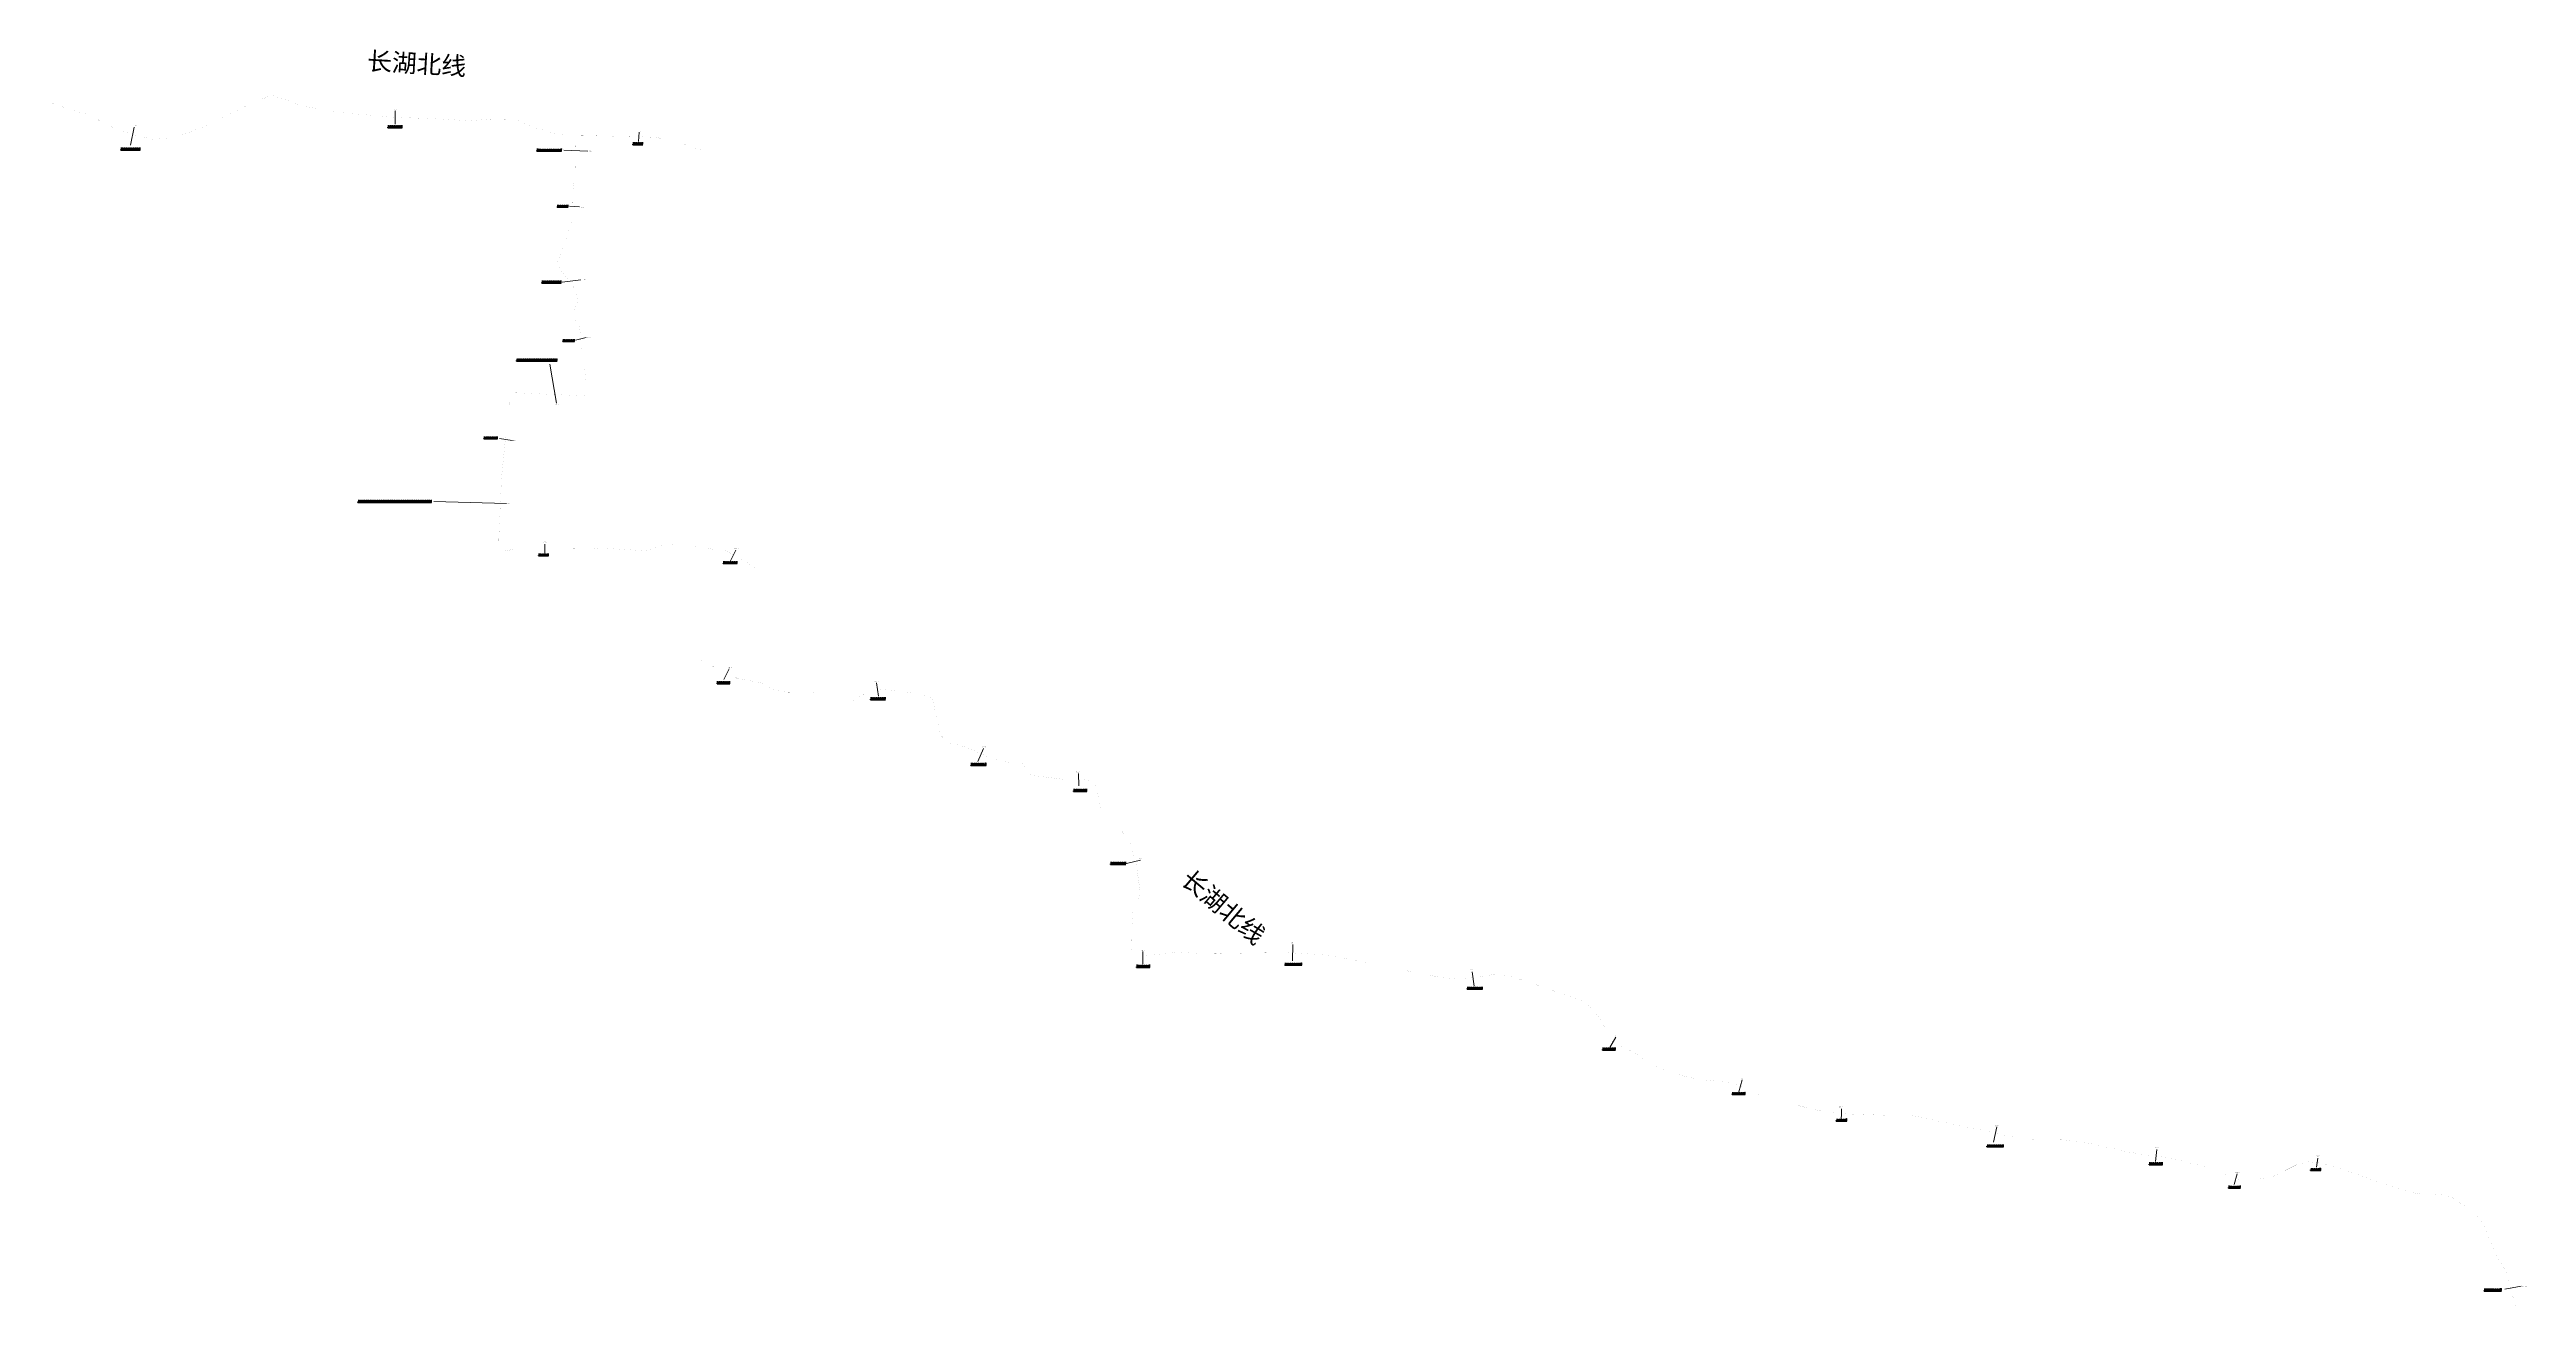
# Model space of a CAD drawing. Extents: x 496183 to 509827, y 3426359 to 3433305.
import ezdxf
from ezdxf.enums import TextEntityAlignment as Align

# ---------------------------------------------------------------- set-up
doc = ezdxf.new("R2010")
doc.units = 0
doc.header["$LTSCALE"] = 0.05
doc.linetypes.add('X4', pattern=[1.6, 0, -1.6])
for name, color, linetype in [('DMX', 1, 'CONTINUOUS'), ('zdm1', 2, 'CONTINUOUS'), ('ZDMT5', 3, 'CONTINUOUS'), ('断面线', 7, 'CONTINUOUS'), ('水位', 4, 'CONTINUOUS'), ('河道名称', 7, 'CONTINUOUS')]:
    doc.layers.add(name, color=color, linetype=linetype)
doc.layers.add('县级河道', color=12, linetype='CONTINUOUS', lineweight=60)
doc.layers.add('断面号', color=7, linetype='CONTINUOUS', lineweight=30)
doc.styles.add('HZ', font='rs.shx', dxfattribs={"width": 0.8, "bigfont": 'hztxt.shx'})
doc.styles.add('宋体', font='')
doc.styles.add('微软雅黑', font='msyh.ttf')
doc.styles.get('宋体').set_extended_font_data('SimSun')

msp = doc.modelspace()

# ---------------------------------------------------------------- linework, layer by layer
at = {"layer": 'DMX', "linetype": 'Continuous', "flags": 128}
for points in [[(498050, 3432884), (498057, 3432884), (498059, 3432884), (498060, 3432885), (498061, 3432885), (498063, 3432885), (498065, 3432884), (498067, 3432883), (498067, 3432883), (498068, 3432883), (498068, 3432882), (498070, 3432882), (498070, 3432883), (498072, 3432883), (498073, 3432883), (498073, 3432882), (498075, 3432880), (498079, 3432880), (498083, 3432880), (498087, 3432880), (498091, 3432880), (498094, 3432880), (498097, 3432881), (498102, 3432880), (498105, 3432883), (498105, 3432883), (498107, 3432882), (498107, 3432882), (498108, 3432884), (498108, 3432884), (498108, 3432884), (498108, 3432884), (498109, 3432885), (498109, 3432885), (498111, 3432885), (498111, 3432885), (498115, 3432885), (498115, 3432885), (498125, 3432885), (498125, 3432885)], [(496580, 3432760), (496592, 3432760), (496592, 3432760), (496592, 3432760), (496592, 3432761), (496594, 3432761), (496595, 3432760), (496596, 3432759), (496596, 3432759), (496598, 3432759), (496602, 3432759), (496606, 3432759), (496609, 3432758), (496613, 3432758), (496615, 3432758), (496618, 3432758), (496620, 3432757), (496623, 3432757), (496626, 3432757), (496628, 3432758), (496631, 3432759), (496632, 3432759), (496635, 3432759), (496639, 3432759), (496643, 3432760), (496646, 3432759), (496647, 3432760), (496649, 3432761), (496649, 3432761), (496649, 3432762), (496651, 3432762), (496654, 3432761), (496663, 3432761), (496664, 3432760), (496671, 3432760), (496682, 3432760)], [(498872, 3432755), (498876, 3432756), (498879, 3432756), (498881, 3432756), (498882, 3432755), (498888, 3432753), (498893, 3432753), (498895, 3432753), (498898, 3432753), (498902, 3432753), (498905, 3432753), (498908, 3432753), (498912, 3432753), (498915, 3432753), (498918, 3432753), (498922, 3432753), (498925, 3432753), (498929, 3432752), (498932, 3432752), (498936, 3432752), (498939, 3432751), (498943, 3432752), (498946, 3432752), (498949, 3432752), (498953, 3432752), (498956, 3432752), (498959, 3432752), (498962, 3432753), (498966, 3432753), (498969, 3432753), (498972, 3432753), (498974, 3432753), (498977, 3432753), (498978, 3432753), (498983, 3432753), (498987, 3432753), (498992, 3432753), (498997, 3432754), (498997, 3432754), (499000, 3432756), (499003, 3432755)], [(499400, 3432790), (499402, 3432790), (499404, 3432790), (499405, 3432789), (499406, 3432789), (499407, 3432789), (499407, 3432789), (499407, 3432789), (499409, 3432788), (499409, 3432788), (499410, 3432787), (499412, 3432787), (499414, 3432787), (499415, 3432787), (499416, 3432786), (499418, 3432787), (499421, 3432786), (499424, 3432786), (499427, 3432786), (499430, 3432786), (499433, 3432787), (499434, 3432787), (499436, 3432787), (499438, 3432787), (499440, 3432787), (499442, 3432788), (499443, 3432788), (499444, 3432790), (499444, 3432790), (499444, 3432790), (499445, 3432790), (499448, 3432790), (499449, 3432790), (499450, 3432790)], [(498984, 3432445), (498992, 3432446), (498997, 3432447), (499000, 3432447), (499001, 3432446), (499004, 3432443), (499006, 3432442), (499010, 3432442), (499012, 3432442), (499015, 3432442), (499016, 3432442), (499018, 3432442), (499021, 3432442), (499024, 3432442), (499026, 3432442), (499028, 3432443), (499029, 3432443), (499031, 3432443), (499033, 3432442), (499035, 3432445), (499037, 3432447), (499038, 3432447), (499039, 3432446)], [(498899, 3432027), (498905, 3432028), (498910, 3432028), (498920, 3432029), (498923, 3432028), (498923, 3432028), (498926, 3432025), (498930, 3432025), (498933, 3432025), (498937, 3432025), (498942, 3432025), (498944, 3432025), (498948, 3432025), (498953, 3432025), (498959, 3432025), (498964, 3432025), (498967, 3432025), (498971, 3432025), (498974, 3432025), (498976, 3432025), (498979, 3432025), (498982, 3432025), (498984, 3432026), (498985, 3432028), (498988, 3432028), (498996, 3432027), (499002, 3432028)], [(498760, 3431597), (498763, 3431598), (498767, 3431598), (498769, 3431599), (498772, 3431599), (498774, 3431598), (498774, 3431597), (498780, 3431596), (498783, 3431596), (498785, 3431596), (498787, 3431595), (498790, 3431595), (498792, 3431595), (498797, 3431595), (498801, 3431595), (498803, 3431595), (498806, 3431595), (498809, 3431595), (498813, 3431595), (498816, 3431595), (498819, 3431595), (498822, 3431595), (498826, 3431595), (498829, 3431595), (498833, 3431595), (498836, 3431595), (498839, 3431595), (498843, 3431595), (498846, 3431595), (498850, 3431595), (498853, 3431595), (498857, 3431595), (498861, 3431595), (498863, 3431595), (498865, 3431595), (498867, 3431595), (498874, 3431594), (498883, 3431594), (498890, 3431595), (498903, 3431595), (498912, 3431595), (498918, 3431595), (498925, 3431595), (498931, 3431595), (498938, 3431595), (498944, 3431595), (498947, 3431595), (498952, 3431595), (498956, 3431595), (498958, 3431596), (498959, 3431597), (498960, 3431598), (498966, 3431599), (498969, 3431599), (498973, 3431599), (498978, 3431599)], [(499014, 3431707), (499022, 3431706), (499024, 3431705), (499027, 3431703), (499029, 3431703), (499032, 3431703), (499032, 3431703), (499035, 3431703), (499039, 3431703), (499044, 3431702), (499049, 3431703), (499054, 3431703), (499057, 3431703), (499060, 3431703), (499061, 3431703), (499063, 3431704), (499066, 3431705), (499067, 3431706), (499074, 3431706)], [(498580, 3431170), (498588, 3431171), (498596, 3431171), (498599, 3431171), (498602, 3431170), (498603, 3431169), (498605, 3431167), (498608, 3431167), (498610, 3431167), (498612, 3431167), (498615, 3431167), (498619, 3431167), (498621, 3431166), (498623, 3431167), (498626, 3431167), (498628, 3431167), (498631, 3431167), (498635, 3431167), (498638, 3431167), (498642, 3431169), (498643, 3431169), (498643, 3431170), (498645, 3431170), (498647, 3431171), (498649, 3431170), (498650, 3431169)], [(497886, 3430820), (497891, 3430820), (497894, 3430820), (497895, 3430820), (497906, 3430818), (497913, 3430818), (497936, 3430818), (497952, 3430818), (497963, 3430817), (497971, 3430817), (497983, 3430817), (497999, 3430817), (498011, 3430817), (498019, 3430817), (498028, 3430817), (498042, 3430816), (498056, 3430816), (498067, 3430816), (498083, 3430816), (498092, 3430816), (498104, 3430816), (498124, 3430816), (498144, 3430816), (498154, 3430816), (498169, 3430817), (498177, 3430817), (498187, 3430817), (498205, 3430817), (498215, 3430817), (498224, 3430817), (498239, 3430817), (498250, 3430817), (498260, 3430817), (498270, 3430818), (498270, 3430819), (498272, 3430819), (498273, 3430821), (498274, 3430821), (498276, 3430820), (498281, 3430820), (498285, 3430819), (498286, 3430819), (498288, 3430819)], [(498881, 3430526), (498885, 3430525), (498888, 3430525), (498890, 3430524), (498892, 3430522), (498894, 3430522), (498896, 3430522), (498897, 3430522), (498900, 3430522), (498902, 3430522), (498904, 3430521), (498906, 3430521), (498909, 3430521), (498912, 3430521), (498914, 3430521), (498916, 3430521), (498918, 3430521), (498920, 3430522), (498922, 3430522), (498924, 3430522), (498926, 3430522), (498927, 3430522), (498928, 3430524), (498928, 3430524), (498928, 3430525), (498928, 3430525), (498932, 3430526), (498932, 3430526)], [(499898, 3430481), (499900, 3430482), (499904, 3430483), (499906, 3430483), (499908, 3430482), (499909, 3430481), (499911, 3430480), (499914, 3430480), (499917, 3430480), (499919, 3430479), (499922, 3430479), (499924, 3430479), (499925, 3430479), (499927, 3430479), (499930, 3430479), (499932, 3430479), (499938, 3430480), (499941, 3430480), (499946, 3430480), (499949, 3430481), (499950, 3430483), (499952, 3430483), (499954, 3430483), (499957, 3430482), (499967, 3430481), (499970, 3430481)], [(499864, 3429821), (499869, 3429821), (499872, 3429821), (499874, 3429822), (499876, 3429822), (499878, 3429821), (499878, 3429820), (499879, 3429819), (499882, 3429819), (499883, 3429819), (499886, 3429818), (499888, 3429818), (499890, 3429817), (499893, 3429816), (499896, 3429816), (499898, 3429817), (499901, 3429817), (499903, 3429818), (499905, 3429818), (499907, 3429818), (499909, 3429818), (499910, 3429819), (499910, 3429821), (499911, 3429821), (499912, 3429822), (499913, 3429822), (499915, 3429822), (499917, 3429821), (499925, 3429821), (499930, 3429820)], [(500710, 3429734), (500714, 3429734), (500715, 3429734), (500716, 3429734), (500717, 3429734), (500718, 3429734), (500719, 3429734), (500720, 3429733), (500720, 3429733), (500721, 3429732), (500723, 3429731), (500724, 3429731), (500726, 3429731), (500728, 3429731), (500731, 3429731), (500734, 3429730), (500738, 3429729), (500741, 3429729), (500744, 3429728), (500748, 3429728), (500751, 3429729), (500754, 3429729), (500757, 3429730), (500760, 3429731), (500762, 3429731), (500763, 3429731), (500765, 3429731), (500766, 3429731), (500767, 3429733), (500769, 3429733), (500769, 3429734), (500769, 3429734), (500770, 3429734), (500773, 3429733), (500774, 3429733), (500782, 3429732), (500786, 3429732), (500786, 3429732)], [(501262, 3429369), (501263, 3429370), (501264, 3429370), (501266, 3429371), (501268, 3429372), (501270, 3429372), (501272, 3429371), (501274, 3429370), (501274, 3429370), (501274, 3429369), (501276, 3429368), (501277, 3429368), (501278, 3429368), (501281, 3429368), (501283, 3429367), (501288, 3429367), (501291, 3429366), (501293, 3429366), (501296, 3429366), (501299, 3429367), (501301, 3429367), (501303, 3429368), (501304, 3429368), (501305, 3429369), (501307, 3429369), (501308, 3429370), (501309, 3429371), (501309, 3429371), (501311, 3429372), (501312, 3429372), (501313, 3429372), (501321, 3429371), (501324, 3429370), (501326, 3429370), (501342, 3429369)], [(501828, 3429229), (501832, 3429229), (501841, 3429230), (501842, 3429230), (501842, 3429229), (501843, 3429228), (501843, 3429228), (501845, 3429227), (501846, 3429227), (501848, 3429227), (501850, 3429226), (501853, 3429225), (501856, 3429224), (501859, 3429224), (501862, 3429225), (501866, 3429226), (501869, 3429226), (501872, 3429227), (501874, 3429227), (501875, 3429227), (501879, 3429228), (501879, 3429230), (501881, 3429230), (501882, 3429230), (501883, 3429230), (501887, 3429229), (501892, 3429229), (501893, 3429229), (501896, 3429228)], [(502031, 3428826), (502032, 3428826), (502035, 3428826), (502037, 3428826), (502039, 3428827), (502040, 3428827), (502041, 3428827), (502042, 3428826), (502042, 3428825), (502044, 3428825), (502047, 3428824), (502049, 3428823), (502052, 3428823), (502056, 3428822), (502059, 3428822), (502062, 3428822), (502066, 3428823), (502069, 3428823), (502072, 3428824), (502076, 3428823), (502078, 3428824), (502079, 3428824), (502079, 3428824), (502079, 3428824), (502080, 3428825), (502081, 3428825), (502081, 3428826), (502086, 3428826), (502094, 3428826), (502102, 3428827), (502110, 3428827)], [(502174, 3428259), (502175, 3428260), (502178, 3428260), (502179, 3428260), (502180, 3428259), (502182, 3428258), (502182, 3428257), (502183, 3428257), (502187, 3428257), (502189, 3428256), (502191, 3428256), (502194, 3428255), (502197, 3428255), (502200, 3428255), (502204, 3428255), (502207, 3428255), (502210, 3428256), (502212, 3428256), (502213, 3428256), (502216, 3428256), (502218, 3428256), (502220, 3428257), (502221, 3428258), (502224, 3428260), (502224, 3428260), (502226, 3428260), (502231, 3428259), (502239, 3428258), (502244, 3428258)], [(502991, 3428269), (502997, 3428269), (502997, 3428270), (502998, 3428271), (502998, 3428271), (503000, 3428271), (503001, 3428271), (503002, 3428270), (503003, 3428269), (503004, 3428269), (503004, 3428269), (503012, 3428268), (503019, 3428268), (503027, 3428267), (503030, 3428267), (503030, 3428267), (503032, 3428267), (503033, 3428266), (503036, 3428266), (503038, 3428266), (503040, 3428266), (503045, 3428266), (503052, 3428267), (503056, 3428267), (503057, 3428267), (503058, 3428267), (503059, 3428267), (503060, 3428267), (503060, 3428268), (503061, 3428270), (503062, 3428270), (503063, 3428270), (503071, 3428270), (503072, 3428270), (503081, 3428271)], [(503996, 3428138), (504000, 3428138), (504002, 3428139), (504005, 3428139), (504007, 3428138), (504008, 3428138), (504010, 3428137), (504011, 3428136), (504012, 3428136), (504013, 3428136), (504015, 3428136), (504017, 3428136), (504019, 3428136), (504020, 3428135), (504022, 3428135), (504025, 3428135), (504028, 3428135), (504031, 3428135), (504034, 3428135), (504035, 3428135), (504037, 3428135), (504040, 3428135), (504042, 3428136), (504043, 3428137), (504043, 3428137), (504044, 3428139), (504046, 3428139), (504048, 3428138), (504053, 3428138), (504055, 3428137), (504058, 3428137), (504073, 3428137), (504076, 3428137)], [(504741, 3427803), (504745, 3427803), (504748, 3427803), (504750, 3427803), (504752, 3427804), (504752, 3427804), (504754, 3427803), (504755, 3427802), (504757, 3427801), (504760, 3427801), (504762, 3427801), (504763, 3427800), (504765, 3427800), (504768, 3427800), (504771, 3427800), (504774, 3427800), (504777, 3427800), (504780, 3427800), (504783, 3427801), (504786, 3427801), (504786, 3427801), (504787, 3427801), (504789, 3427801), (504791, 3427801), (504793, 3427801), (504793, 3427801), (504795, 3427802), (504795, 3427803), (504796, 3427803), (504798, 3427804), (504799, 3427804), (504800, 3427804), (504804, 3427804), (504807, 3427804), (504807, 3427803)], [(505456, 3427558), (505461, 3427557), (505467, 3427558), (505470, 3427558), (505471, 3427558), (505472, 3427558), (505472, 3427556), (505473, 3427556), (505477, 3427555), (505479, 3427555), (505481, 3427555), (505484, 3427554), (505486, 3427554), (505489, 3427554), (505491, 3427554), (505494, 3427555), (505496, 3427555), (505500, 3427555), (505503, 3427555), (505506, 3427555), (505508, 3427556), (505510, 3427559), (505511, 3427559), (505514, 3427558), (505516, 3427558), (505520, 3427557), (505523, 3427557), (505523, 3427557)], [(506029, 3427411), (506031, 3427412), (506033, 3427412), (506036, 3427411), (506036, 3427411), (506037, 3427410), (506039, 3427409), (506040, 3427409), (506043, 3427409), (506046, 3427409), (506049, 3427409), (506051, 3427408), (506055, 3427408), (506058, 3427409), (506061, 3427409), (506063, 3427409), (506065, 3427409), (506067, 3427409), (506068, 3427409), (506070, 3427410), (506070, 3427411), (506071, 3427411), (506072, 3427412), (506073, 3427413), (506074, 3427412), (506075, 3427412), (506079, 3427411), (506080, 3427411), (506082, 3427411), (506083, 3427410), (506084, 3427410)], [(506860, 3427267), (506866, 3427268), (506870, 3427269), (506875, 3427269), (506877, 3427268), (506878, 3427267), (506879, 3427267), (506882, 3427267), (506884, 3427267), (506887, 3427267), (506890, 3427266), (506892, 3427266), (506895, 3427266), (506898, 3427266), (506900, 3427266), (506903, 3427267), (506905, 3427267), (506908, 3427267), (506910, 3427267), (506912, 3427267), (506913, 3427267), (506914, 3427267), (506917, 3427267), (506920, 3427267), (506921, 3427268), (506923, 3427269), (506923, 3427269), (506924, 3427270), (506926, 3427271), (506926, 3427270), (506929, 3427269), (506933, 3427268), (506946, 3427268)], [(507753, 3427171), (507759, 3427171), (507762, 3427171), (507763, 3427171), (507767, 3427169), (507768, 3427169), (507771, 3427168), (507775, 3427168), (507777, 3427167), (507781, 3427167), (507783, 3427167), (507785, 3427167), (507787, 3427167), (507789, 3427167), (507791, 3427167), (507793, 3427167), (507793, 3427167), (507795, 3427167), (507797, 3427168), (507799, 3427168), (507801, 3427168), (507804, 3427169), (507806, 3427169), (507808, 3427170), (507813, 3427171), (507816, 3427171), (507821, 3427171)], [(508642, 3427139), (508644, 3427140), (508645, 3427141), (508648, 3427141), (508651, 3427139), (508652, 3427138), (508653, 3427138), (508656, 3427137), (508659, 3427137), (508660, 3427136), (508662, 3427136), (508664, 3427136), (508667, 3427135), (508670, 3427136), (508670, 3427136), (508672, 3427136), (508672, 3427136), (508673, 3427137), (508674, 3427137), (508677, 3427137), (508680, 3427138), (508681, 3427139), (508686, 3427140), (508691, 3427140), (508694, 3427140)], [(508191, 3427042), (508192, 3427043), (508195, 3427044), (508197, 3427044), (508199, 3427043), (508201, 3427042), (508202, 3427043), (508204, 3427040), (508206, 3427039), (508208, 3427039), (508211, 3427038), (508213, 3427038), (508215, 3427038), (508217, 3427038), (508220, 3427039), (508223, 3427039), (508225, 3427039), (508227, 3427039), (508229, 3427039), (508232, 3427040), (508232, 3427040), (508233, 3427041), (508234, 3427042), (508235, 3427043), (508237, 3427043), (508239, 3427043), (508243, 3427041), (508248, 3427040), (508250, 3427041)], [(509597, 3426477), (509599, 3426477), (509602, 3426476), (509604, 3426477), (509604, 3426477), (509613, 3426477), (509621, 3426477), (509630, 3426477), (509637, 3426477), (509638, 3426477), (509638, 3426478), (509639, 3426478), (509641, 3426477), (509641, 3426476), (509642, 3426475), (509642, 3426474), (509643, 3426473), (509646, 3426471), (509648, 3426471), (509651, 3426471), (509657, 3426471), (509660, 3426471), (509666, 3426472), (509668, 3426473), (509672, 3426474), (509673, 3426475), (509674, 3426475), (509676, 3426476), (509678, 3426476), (509682, 3426477), (509684, 3426477), (509686, 3426476), (509688, 3426476)]]:
    msp.add_lwpolyline(points, dxfattribs=at)
at = {"layer": 'zdm1', "linetype": 'Continuous'}
for p, q in [((498046, 3432874), (498046, 3432877)), ((498046, 3432877), (498050, 3432877)), ((498046, 3432876), (498126, 3432876)), ((498046, 3432874), (498126, 3432874)), ((498050, 3432877), (498050, 3432888)), ((498050, 3432877), (498050, 3432888)), ((498050, 3432874), (498050, 3432877)), ((498050, 3432877), (498126, 3432877)), ((498126, 3432877), (498126, 3432888)), ((498126, 3432877), (498126, 3432888)), ((496576, 3432750), (496576, 3432754)), ((496576, 3432754), (496580, 3432754)), ((496576, 3432752), (496682, 3432752)), ((496576, 3432750), (496682, 3432750)), ((496580, 3432754), (496580, 3432765)), ((496580, 3432754), (496580, 3432765)), ((496580, 3432750), (496580, 3432754)), ((496580, 3432754), (496682, 3432754)), ((496682, 3432754), (496682, 3432765)), ((496682, 3432754), (496682, 3432765)), ((498867, 3432746), (498867, 3432749)), ((498867, 3432749), (498872, 3432749)), ((498867, 3432748), (499003, 3432748)), ((498867, 3432746), (499003, 3432746)), ((498871, 3432749), (498871, 3432759)), ((498871, 3432746), (498871, 3432749)), ((498872, 3432749), (498872, 3432759)), ((498872, 3432749), (499003, 3432749)), ((499003, 3432749), (499003, 3432759)), ((499003, 3432749), (499003, 3432759)), ((499396, 3432780), (499396, 3432784)), ((499396, 3432784), (499400, 3432784)), ((499396, 3432782), (499451, 3432782)), ((499396, 3432780), (499451, 3432780)), ((499400, 3432784), (499400, 3432794)), ((499400, 3432784), (499400, 3432794)), ((499400, 3432780), (499400, 3432784)), ((499400, 3432784), (499451, 3432784)), ((499451, 3432784), (499451, 3432794)), ((499451, 3432784), (499451, 3432794)), ((498979, 3432436), (498979, 3432439)), ((498979, 3432439), (498984, 3432439)), ((498979, 3432438), (499040, 3432438)), ((498979, 3432436), (499040, 3432436)), ((498983, 3432439), (498983, 3432450)), ((498983, 3432439), (498983, 3432450)), ((498983, 3432436), (498983, 3432439)), ((498984, 3432439), (499040, 3432439)), ((499040, 3432439), (499040, 3432450)), ((499040, 3432439), (499040, 3432450)), ((498894, 3432018), (498894, 3432022)), ((498894, 3432022), (498899, 3432022)), ((498894, 3432020), (499002, 3432020)), ((498894, 3432018), (499002, 3432018)), ((498898, 3432022), (498898, 3432032)), ((498898, 3432018), (498898, 3432022)), ((498899, 3432022), (498899, 3432032)), ((498899, 3432022), (499002, 3432022)), ((499002, 3432022), (499002, 3432032)), ((499002, 3432022), (499002, 3432032)), ((498759, 3431592), (498759, 3431602)), ((498759, 3431592), (498759, 3431602)), ((498979, 3431592), (498979, 3431602)), ((498979, 3431592), (498979, 3431602)), ((499010, 3431697), (499010, 3431700)), ((499010, 3431700), (499014, 3431700)), ((499010, 3431699), (499074, 3431699)), ((499010, 3431697), (499074, 3431697)), ((499014, 3431700), (499014, 3431709)), ((499014, 3431700), (499014, 3431709)), ((499014, 3431697), (499014, 3431700)), ((499014, 3431700), (499074, 3431700)), ((499074, 3431700), (499074, 3431709)), ((499074, 3431700), (499074, 3431709)), ((498755, 3431588), (498755, 3431592)), ((498755, 3431592), (498760, 3431592)), ((498755, 3431590), (498979, 3431590)), ((498755, 3431588), (498979, 3431588)), ((498759, 3431588), (498759, 3431592)), ((498760, 3431592), (498979, 3431592)), ((498575, 3431160), (498575, 3431163)), ((498575, 3431163), (498580, 3431163)), ((498575, 3431162), (498650, 3431162)), ((498575, 3431160), (498650, 3431160)), ((498579, 3431163), (498579, 3431174)), ((498579, 3431163), (498579, 3431174)), ((498579, 3431160), (498579, 3431163)), ((498580, 3431163), (498650, 3431163)), ((498650, 3431163), (498650, 3431174)), ((498650, 3431163), (498650, 3431174)), ((497882, 3430809), (497882, 3430813)), ((497882, 3430813), (497886, 3430813)), ((497882, 3430811), (498288, 3430811)), ((497882, 3430809), (498288, 3430809)), ((497886, 3430813), (497886, 3430824)), ((497886, 3430813), (497886, 3430824)), ((497886, 3430809), (497886, 3430813)), ((497886, 3430813), (498288, 3430813)), ((498288, 3430813), (498288, 3430824)), ((498288, 3430813), (498288, 3430824)), ((498877, 3430515), (498877, 3430518)), ((498877, 3430518), (498881, 3430518)), ((498877, 3430517), (498932, 3430517)), ((498877, 3430515), (498932, 3430515)), ((498880, 3430518), (498880, 3430528)), ((498881, 3430518), (498881, 3430528)), ((498881, 3430515), (498881, 3430518)), ((498881, 3430518), (498932, 3430518)), ((498932, 3430518), (498932, 3430528)), ((498932, 3430518), (498932, 3430528)), ((499893, 3430473), (499893, 3430476)), ((499893, 3430476), (499898, 3430476)), ((499893, 3430475), (499970, 3430475)), ((499893, 3430473), (499970, 3430473)), ((499897, 3430476), (499897, 3430486)), ((499897, 3430476), (499897, 3430486)), ((499897, 3430473), (499897, 3430476)), ((499898, 3430476), (499970, 3430476)), ((499970, 3430476), (499970, 3430486)), ((499970, 3430476), (499970, 3430486)), ((499863, 3429814), (499863, 3429825)), ((499864, 3429814), (499864, 3429825)), ((499931, 3429814), (499931, 3429825)), ((499931, 3429814), (499931, 3429825)), ((499860, 3429810), (499860, 3429814)), ((499860, 3429814), (499864, 3429814)), ((499860, 3429812), (499931, 3429812)), ((499860, 3429810), (499931, 3429810)), ((499864, 3429810), (499864, 3429814)), ((499864, 3429814), (499931, 3429814)), ((500705, 3429723), (500705, 3429726)), ((500705, 3429726), (500710, 3429726)), ((500705, 3429725), (500787, 3429725)), ((500705, 3429723), (500787, 3429723)), ((500709, 3429726), (500709, 3429737)), ((500709, 3429723), (500709, 3429726)), ((500710, 3429726), (500710, 3429737)), ((500710, 3429726), (500787, 3429726)), ((500787, 3429726), (500787, 3429737)), ((500787, 3429726), (500787, 3429737)), ((501258, 3429360), (501258, 3429363)), ((501258, 3429363), (501262, 3429363)), ((501258, 3429362), (501342, 3429362)), ((501258, 3429360), (501342, 3429360)), ((501262, 3429363), (501262, 3429375)), ((501262, 3429363), (501262, 3429375)), ((501262, 3429360), (501262, 3429363)), ((501262, 3429363), (501342, 3429363)), ((501342, 3429363), (501342, 3429375)), ((501342, 3429363), (501342, 3429375)), ((501824, 3429218), (501824, 3429221)), ((501824, 3429221), (501828, 3429221)), ((501824, 3429220), (501896, 3429220)), ((501824, 3429218), (501896, 3429218)), ((501827, 3429221), (501827, 3429232)), ((501828, 3429221), (501828, 3429232)), ((501828, 3429218), (501828, 3429221)), ((501828, 3429221), (501896, 3429221)), ((501896, 3429221), (501896, 3429232)), ((501896, 3429221), (501896, 3429232)), ((502027, 3428816), (502027, 3428820)), ((502027, 3428820), (502031, 3428820)), ((502027, 3428818), (502111, 3428818)), ((502027, 3428816), (502111, 3428816)), ((502031, 3428820), (502031, 3428831)), ((502031, 3428820), (502031, 3428831)), ((502031, 3428816), (502031, 3428820)), ((502031, 3428820), (502111, 3428820)), ((502111, 3428820), (502111, 3428831)), ((502111, 3428820), (502111, 3428831)), ((502170, 3428248), (502170, 3428252)), ((502170, 3428252), (502174, 3428252)), ((502170, 3428250), (502244, 3428250)), ((502170, 3428248), (502244, 3428248)), ((502174, 3428252), (502174, 3428264)), ((502174, 3428252), (502174, 3428264)), ((502174, 3428248), (502174, 3428252)), ((502174, 3428252), (502244, 3428252)), ((502244, 3428252), (502244, 3428264)), ((502244, 3428252), (502244, 3428264)), ((502987, 3428260), (502987, 3428263)), ((502987, 3428263), (502991, 3428263)), ((502987, 3428262), (503082, 3428262)), ((502987, 3428260), (503082, 3428260)), ((502991, 3428263), (502991, 3428274)), ((502991, 3428263), (502991, 3428274)), ((502991, 3428260), (502991, 3428263)), ((502991, 3428263), (503082, 3428263)), ((503082, 3428263), (503082, 3428274)), ((503082, 3428263), (503082, 3428274)), ((503992, 3428128), (503992, 3428132)), ((503992, 3428132), (503996, 3428132)), ((503992, 3428130), (504076, 3428130)), ((503992, 3428128), (504076, 3428128)), ((503996, 3428132), (503996, 3428142)), ((503996, 3428132), (503996, 3428142)), ((503996, 3428128), (503996, 3428132)), ((503996, 3428132), (504076, 3428132)), ((504076, 3428132), (504076, 3428142)), ((504076, 3428132), (504076, 3428142)), ((504737, 3427793), (504737, 3427797)), ((504737, 3427797), (504741, 3427797)), ((504737, 3427795), (504808, 3427795)), ((504737, 3427793), (504808, 3427793)), ((504741, 3427797), (504741, 3427807)), ((504741, 3427797), (504741, 3427807)), ((504741, 3427793), (504741, 3427797)), ((504741, 3427797), (504808, 3427797)), ((504808, 3427797), (504808, 3427807)), ((504808, 3427797), (504808, 3427807)), ((505451, 3427548), (505451, 3427552)), ((505451, 3427552), (505456, 3427552)), ((505451, 3427550), (505524, 3427550)), ((505451, 3427548), (505524, 3427548)), ((505455, 3427552), (505455, 3427562)), ((505455, 3427552), (505455, 3427562)), ((505455, 3427548), (505455, 3427552)), ((505456, 3427552), (505524, 3427552)), ((505524, 3427552), (505524, 3427562)), ((505524, 3427552), (505524, 3427562)), ((506025, 3427402), (506025, 3427405)), ((506025, 3427405), (506029, 3427405)), ((506025, 3427404), (506084, 3427404)), ((506025, 3427402), (506084, 3427402)), ((506029, 3427405), (506029, 3427415)), ((506029, 3427405), (506029, 3427415)), ((506029, 3427402), (506029, 3427405)), ((506029, 3427405), (506084, 3427405)), ((506084, 3427405), (506084, 3427415)), ((506084, 3427405), (506084, 3427415)), ((506855, 3427260), (506855, 3427263)), ((506855, 3427263), (506860, 3427263)), ((506855, 3427262), (506946, 3427262)), ((506855, 3427260), (506946, 3427260)), ((506859, 3427263), (506859, 3427273)), ((506859, 3427263), (506859, 3427273)), ((506859, 3427260), (506859, 3427263)), ((506860, 3427263), (506946, 3427263)), ((506946, 3427263), (506946, 3427273)), ((506946, 3427263), (506946, 3427273)), ((507749, 3427161), (507749, 3427165)), ((507749, 3427165), (507753, 3427165)), ((507749, 3427163), (507821, 3427163)), ((507749, 3427161), (507821, 3427161)), ((507753, 3427165), (507753, 3427175)), ((507753, 3427165), (507753, 3427175)), ((507753, 3427161), (507753, 3427165)), ((507753, 3427165), (507821, 3427165)), ((507821, 3427165), (507821, 3427175)), ((507821, 3427165), (507821, 3427175)), ((508638, 3427130), (508638, 3427133)), ((508638, 3427133), (508642, 3427133)), ((508638, 3427132), (508694, 3427132)), ((508638, 3427130), (508694, 3427130)), ((508642, 3427133), (508642, 3427143)), ((508642, 3427133), (508642, 3427143)), ((508642, 3427130), (508642, 3427133)), ((508642, 3427133), (508694, 3427133)), ((508694, 3427133), (508694, 3427143)), ((508694, 3427133), (508694, 3427143)), ((508186, 3427032), (508186, 3427036)), ((508186, 3427036), (508191, 3427036)), ((508186, 3427034), (508251, 3427034)), ((508186, 3427032), (508251, 3427032)), ((508190, 3427036), (508190, 3427047)), ((508190, 3427036), (508190, 3427047)), ((508190, 3427032), (508190, 3427036)), ((508191, 3427036), (508251, 3427036)), ((508251, 3427036), (508251, 3427047)), ((508251, 3427036), (508251, 3427047)), ((509593, 3426465), (509593, 3426468)), ((509593, 3426468), (509597, 3426468)), ((509593, 3426467), (509689, 3426467)), ((509593, 3426465), (509689, 3426465)), ((509597, 3426468), (509597, 3426480)), ((509597, 3426468), (509597, 3426480)), ((509597, 3426465), (509597, 3426468)), ((509597, 3426468), (509689, 3426468)), ((509689, 3426468), (509689, 3426480)), ((509689, 3426468), (509689, 3426480))]:
    msp.add_line(p, q, dxfattribs=at)
at = {"layer": 'zdm1', "linetype": 'X4'}
for p, q in [((498049, 3432886), (498127, 3432886)), ((498049, 3432881), (498127, 3432881)), ((496579, 3432763), (496683, 3432763)), ((496579, 3432758), (496683, 3432758)), ((498870, 3432757), (499004, 3432757)), ((498870, 3432752), (499004, 3432752)), ((499399, 3432792), (499452, 3432792)), ((499399, 3432787), (499452, 3432787)), ((498982, 3432448), (499041, 3432448)), ((498982, 3432443), (499041, 3432443)), ((498897, 3432030), (499003, 3432030)), ((498897, 3432025), (499003, 3432025)), ((498758, 3431601), (498980, 3431601)), ((498758, 3431596), (498980, 3431596)), ((499013, 3431708), (499075, 3431708)), ((499013, 3431703), (499075, 3431703)), ((498578, 3431172), (498651, 3431172)), ((498578, 3431167), (498651, 3431167)), ((497885, 3430822), (498289, 3430822)), ((497885, 3430817), (498289, 3430817)), ((498880, 3430527), (498933, 3430527)), ((498880, 3430522), (498933, 3430522)), ((499896, 3430484), (499971, 3430484)), ((499896, 3430479), (499971, 3430479)), ((499863, 3429823), (499932, 3429823)), ((499863, 3429818), (499932, 3429818)), ((500708, 3429735), (500788, 3429735)), ((500708, 3429730), (500788, 3429730)), ((501261, 3429373), (501343, 3429373)), ((501261, 3429368), (501343, 3429368)), ((501261, 3429363), (501343, 3429363)), ((501827, 3429231), (501897, 3429231)), ((501827, 3429226), (501897, 3429226)), ((501827, 3429221), (501897, 3429221)), ((502030, 3428829), (502112, 3428829)), ((502030, 3428824), (502112, 3428824)), ((502173, 3428261), (502245, 3428261)), ((502173, 3428256), (502245, 3428256)), ((502990, 3428272), (503083, 3428272)), ((502990, 3428267), (503083, 3428267)), ((503995, 3428140), (504077, 3428140)), ((503995, 3428135), (504077, 3428135)), ((504740, 3427805), (504809, 3427805)), ((504740, 3427800), (504809, 3427800)), ((505454, 3427560), (505525, 3427560)), ((505454, 3427555), (505525, 3427555)), ((506028, 3427413), (506085, 3427413)), ((506028, 3427408), (506085, 3427408)), ((506858, 3427271), (506947, 3427271)), ((506858, 3427266), (506947, 3427266)), ((507752, 3427173), (507822, 3427173)), ((507752, 3427168), (507822, 3427168)), ((508641, 3427141), (508695, 3427141)), ((508641, 3427136), (508695, 3427136)), ((508189, 3427044), (508252, 3427044)), ((508189, 3427039), (508252, 3427039)), ((509596, 3426477), (509690, 3426477)), ((509596, 3426472), (509690, 3426472))]:
    msp.add_line(p, q, dxfattribs=at)
at = {"layer": 'zdm1', "linetype": 'Continuous', "flags": 128}
for points in [[(498050, 3432888, 0.1, 0.1, 0), (498050, 3432889, 0.1, 0.1, 0)], [(498050, 3432886, 0.1, 0.1, 0), (498050, 3432887, 0.1, 0.1, 0)], [(498050, 3432884, 0.1, 0.1, 0), (498050, 3432885, 0.1, 0.1, 0)], [(498050, 3432882, 0.1, 0.1, 0), (498050, 3432883, 0.1, 0.1, 0)], [(498050, 3432880, 0.1, 0.1, 0), (498050, 3432881, 0.1, 0.1, 0)], [(498050, 3432878, 0.1, 0.1, 0), (498050, 3432879, 0.1, 0.1, 0)], [(498126, 3432888, 0.1, 0.1, 0), (498126, 3432889, 0.1, 0.1, 0)], [(498126, 3432886, 0.1, 0.1, 0), (498126, 3432887, 0.1, 0.1, 0)], [(498126, 3432884, 0.1, 0.1, 0), (498126, 3432885, 0.1, 0.1, 0)], [(498126, 3432882, 0.1, 0.1, 0), (498126, 3432883, 0.1, 0.1, 0)], [(498126, 3432880, 0.1, 0.1, 0), (498126, 3432881, 0.1, 0.1, 0)], [(498126, 3432878, 0.1, 0.1, 0), (498126, 3432879, 0.1, 0.1, 0)], [(496580, 3432765, 0.1, 0.1, 0), (496580, 3432766, 0.1, 0.1, 0)], [(496580, 3432763, 0.1, 0.1, 0), (496580, 3432764, 0.1, 0.1, 0)], [(496580, 3432761, 0.1, 0.1, 0), (496580, 3432762, 0.1, 0.1, 0)], [(496580, 3432759, 0.1, 0.1, 0), (496580, 3432760, 0.1, 0.1, 0)], [(496580, 3432757, 0.1, 0.1, 0), (496580, 3432758, 0.1, 0.1, 0)], [(496580, 3432755, 0.1, 0.1, 0), (496580, 3432756, 0.1, 0.1, 0)], [(496682, 3432765, 0.1, 0.1, 0), (496682, 3432766, 0.1, 0.1, 0)], [(496682, 3432763, 0.1, 0.1, 0), (496682, 3432764, 0.1, 0.1, 0)], [(496682, 3432761, 0.1, 0.1, 0), (496682, 3432762, 0.1, 0.1, 0)], [(496682, 3432759, 0.1, 0.1, 0), (496682, 3432760, 0.1, 0.1, 0)], [(496682, 3432757, 0.1, 0.1, 0), (496682, 3432758, 0.1, 0.1, 0)], [(496682, 3432755, 0.1, 0.1, 0), (496682, 3432756, 0.1, 0.1, 0)], [(498871, 3432758, 0.1, 0.1, 0), (498871, 3432759, 0.1, 0.1, 0)], [(498871, 3432756, 0.1, 0.1, 0), (498871, 3432757, 0.1, 0.1, 0)], [(498871, 3432754, 0.1, 0.1, 0), (498871, 3432755, 0.1, 0.1, 0)], [(498871, 3432752, 0.1, 0.1, 0), (498871, 3432753, 0.1, 0.1, 0)], [(498871, 3432750, 0.1, 0.1, 0), (498871, 3432751, 0.1, 0.1, 0)], [(499003, 3432758, 0.1, 0.1, 0), (499003, 3432759, 0.1, 0.1, 0)], [(499003, 3432756, 0.1, 0.1, 0), (499003, 3432757, 0.1, 0.1, 0)], [(499003, 3432754, 0.1, 0.1, 0), (499003, 3432755, 0.1, 0.1, 0)], [(499003, 3432752, 0.1, 0.1, 0), (499003, 3432753, 0.1, 0.1, 0)], [(499003, 3432750, 0.1, 0.1, 0), (499003, 3432751, 0.1, 0.1, 0)], [(499400, 3432793, 0.1, 0.1, 0), (499400, 3432794, 0.1, 0.1, 0)], [(499400, 3432791, 0.1, 0.1, 0), (499400, 3432792, 0.1, 0.1, 0)], [(499400, 3432789, 0.1, 0.1, 0), (499400, 3432790, 0.1, 0.1, 0)], [(499400, 3432787, 0.1, 0.1, 0), (499400, 3432788, 0.1, 0.1, 0)], [(499400, 3432785, 0.1, 0.1, 0), (499400, 3432786, 0.1, 0.1, 0)], [(499451, 3432793, 0.1, 0.1, 0), (499451, 3432794, 0.1, 0.1, 0)], [(499451, 3432791, 0.1, 0.1, 0), (499451, 3432792, 0.1, 0.1, 0)], [(499451, 3432789, 0.1, 0.1, 0), (499451, 3432790, 0.1, 0.1, 0)], [(499451, 3432787, 0.1, 0.1, 0), (499451, 3432788, 0.1, 0.1, 0)], [(499451, 3432785, 0.1, 0.1, 0), (499451, 3432786, 0.1, 0.1, 0)], [(498983, 3432450, 0.1, 0.1, 0), (498983, 3432451, 0.1, 0.1, 0)], [(498983, 3432448, 0.1, 0.1, 0), (498983, 3432449, 0.1, 0.1, 0)], [(498983, 3432446, 0.1, 0.1, 0), (498983, 3432447, 0.1, 0.1, 0)], [(498983, 3432444, 0.1, 0.1, 0), (498983, 3432445, 0.1, 0.1, 0)], [(498983, 3432442, 0.1, 0.1, 0), (498983, 3432443, 0.1, 0.1, 0)], [(498983, 3432440, 0.1, 0.1, 0), (498983, 3432441, 0.1, 0.1, 0)], [(499040, 3432450, 0.1, 0.1, 0), (499040, 3432451, 0.1, 0.1, 0)], [(499040, 3432448, 0.1, 0.1, 0), (499040, 3432449, 0.1, 0.1, 0)], [(499040, 3432446, 0.1, 0.1, 0), (499040, 3432447, 0.1, 0.1, 0)], [(499040, 3432444, 0.1, 0.1, 0), (499040, 3432445, 0.1, 0.1, 0)], [(499040, 3432442, 0.1, 0.1, 0), (499040, 3432443, 0.1, 0.1, 0)], [(499040, 3432440, 0.1, 0.1, 0), (499040, 3432441, 0.1, 0.1, 0)], [(498898, 3432031, 0.1, 0.1, 0), (498898, 3432032, 0.1, 0.1, 0)], [(498898, 3432029, 0.1, 0.1, 0), (498898, 3432030, 0.1, 0.1, 0)], [(498898, 3432027, 0.1, 0.1, 0), (498898, 3432028, 0.1, 0.1, 0)], [(498898, 3432025, 0.1, 0.1, 0), (498898, 3432026, 0.1, 0.1, 0)], [(498898, 3432023, 0.1, 0.1, 0), (498898, 3432024, 0.1, 0.1, 0)], [(499002, 3432031, 0.1, 0.1, 0), (499002, 3432032, 0.1, 0.1, 0)], [(499002, 3432029, 0.1, 0.1, 0), (499002, 3432030, 0.1, 0.1, 0)], [(499002, 3432027, 0.1, 0.1, 0), (499002, 3432028, 0.1, 0.1, 0)], [(499002, 3432025, 0.1, 0.1, 0), (499002, 3432026, 0.1, 0.1, 0)], [(499002, 3432023, 0.1, 0.1, 0), (499002, 3432024, 0.1, 0.1, 0)], [(498759, 3431601, 0.1, 0.1, 0), (498759, 3431602, 0.1, 0.1, 0)], [(498759, 3431599, 0.1, 0.1, 0), (498759, 3431600, 0.1, 0.1, 0)], [(498759, 3431597, 0.1, 0.1, 0), (498759, 3431598, 0.1, 0.1, 0)], [(498759, 3431595, 0.1, 0.1, 0), (498759, 3431596, 0.1, 0.1, 0)], [(498979, 3431601, 0.1, 0.1, 0), (498979, 3431602, 0.1, 0.1, 0)], [(498979, 3431599, 0.1, 0.1, 0), (498979, 3431600, 0.1, 0.1, 0)], [(498979, 3431597, 0.1, 0.1, 0), (498979, 3431598, 0.1, 0.1, 0)], [(498979, 3431595, 0.1, 0.1, 0), (498979, 3431596, 0.1, 0.1, 0)], [(499014, 3431709, 0.1, 0.1, 0), (499014, 3431710, 0.1, 0.1, 0)], [(499014, 3431707, 0.1, 0.1, 0), (499014, 3431708, 0.1, 0.1, 0)], [(499014, 3431705, 0.1, 0.1, 0), (499014, 3431706, 0.1, 0.1, 0)], [(499014, 3431703, 0.1, 0.1, 0), (499014, 3431704, 0.1, 0.1, 0)], [(499014, 3431701, 0.1, 0.1, 0), (499014, 3431702, 0.1, 0.1, 0)], [(499074, 3431709, 0.1, 0.1, 0), (499074, 3431710, 0.1, 0.1, 0)], [(499074, 3431707, 0.1, 0.1, 0), (499074, 3431708, 0.1, 0.1, 0)], [(499074, 3431705, 0.1, 0.1, 0), (499074, 3431706, 0.1, 0.1, 0)], [(499074, 3431703, 0.1, 0.1, 0), (499074, 3431704, 0.1, 0.1, 0)], [(499074, 3431701, 0.1, 0.1, 0), (499074, 3431702, 0.1, 0.1, 0)], [(498759, 3431593, 0.1, 0.1, 0), (498759, 3431594, 0.1, 0.1, 0)], [(498979, 3431593, 0.1, 0.1, 0), (498979, 3431594, 0.1, 0.1, 0)], [(498579, 3431174, 0.1, 0.1, 0), (498579, 3431175, 0.1, 0.1, 0)], [(498579, 3431172, 0.1, 0.1, 0), (498579, 3431173, 0.1, 0.1, 0)], [(498579, 3431170, 0.1, 0.1, 0), (498579, 3431171, 0.1, 0.1, 0)], [(498579, 3431168, 0.1, 0.1, 0), (498579, 3431169, 0.1, 0.1, 0)], [(498579, 3431166, 0.1, 0.1, 0), (498579, 3431167, 0.1, 0.1, 0)], [(498579, 3431164, 0.1, 0.1, 0), (498579, 3431165, 0.1, 0.1, 0)], [(498650, 3431174, 0.1, 0.1, 0), (498650, 3431175, 0.1, 0.1, 0)], [(498650, 3431172, 0.1, 0.1, 0), (498650, 3431173, 0.1, 0.1, 0)], [(498650, 3431170, 0.1, 0.1, 0), (498650, 3431171, 0.1, 0.1, 0)], [(498650, 3431168, 0.1, 0.1, 0), (498650, 3431169, 0.1, 0.1, 0)], [(498650, 3431166, 0.1, 0.1, 0), (498650, 3431167, 0.1, 0.1, 0)], [(498650, 3431164, 0.1, 0.1, 0), (498650, 3431165, 0.1, 0.1, 0)], [(497886, 3430824, 0.1, 0.1, 0), (497886, 3430825, 0.1, 0.1, 0)], [(497886, 3430822, 0.1, 0.1, 0), (497886, 3430823, 0.1, 0.1, 0)], [(497886, 3430820, 0.1, 0.1, 0), (497886, 3430821, 0.1, 0.1, 0)], [(497886, 3430818, 0.1, 0.1, 0), (497886, 3430819, 0.1, 0.1, 0)], [(497886, 3430816, 0.1, 0.1, 0), (497886, 3430817, 0.1, 0.1, 0)], [(497886, 3430814, 0.1, 0.1, 0), (497886, 3430815, 0.1, 0.1, 0)], [(498288, 3430824, 0.1, 0.1, 0), (498288, 3430825, 0.1, 0.1, 0)], [(498288, 3430822, 0.1, 0.1, 0), (498288, 3430823, 0.1, 0.1, 0)], [(498288, 3430820, 0.1, 0.1, 0), (498288, 3430821, 0.1, 0.1, 0)], [(498288, 3430818, 0.1, 0.1, 0), (498288, 3430819, 0.1, 0.1, 0)], [(498288, 3430816, 0.1, 0.1, 0), (498288, 3430817, 0.1, 0.1, 0)], [(498288, 3430814, 0.1, 0.1, 0), (498288, 3430815, 0.1, 0.1, 0)], [(498881, 3430527, 0.1, 0.1, 0), (498881, 3430528, 0.1, 0.1, 0)], [(498881, 3430525, 0.1, 0.1, 0), (498881, 3430526, 0.1, 0.1, 0)], [(498881, 3430523, 0.1, 0.1, 0), (498881, 3430524, 0.1, 0.1, 0)], [(498881, 3430521, 0.1, 0.1, 0), (498881, 3430522, 0.1, 0.1, 0)], [(498881, 3430519, 0.1, 0.1, 0), (498881, 3430520, 0.1, 0.1, 0)], [(498932, 3430527, 0.1, 0.1, 0), (498932, 3430528, 0.1, 0.1, 0)], [(498932, 3430525, 0.1, 0.1, 0), (498932, 3430526, 0.1, 0.1, 0)], [(498932, 3430523, 0.1, 0.1, 0), (498932, 3430524, 0.1, 0.1, 0)], [(498932, 3430521, 0.1, 0.1, 0), (498932, 3430522, 0.1, 0.1, 0)], [(498932, 3430519, 0.1, 0.1, 0), (498932, 3430520, 0.1, 0.1, 0)], [(499897, 3430485, 0.1, 0.1, 0), (499897, 3430486, 0.1, 0.1, 0)], [(499897, 3430483, 0.1, 0.1, 0), (499897, 3430484, 0.1, 0.1, 0)], [(499897, 3430481, 0.1, 0.1, 0), (499897, 3430482, 0.1, 0.1, 0)], [(499897, 3430479, 0.1, 0.1, 0), (499897, 3430480, 0.1, 0.1, 0)], [(499897, 3430477, 0.1, 0.1, 0), (499897, 3430478, 0.1, 0.1, 0)], [(499970, 3430485, 0.1, 0.1, 0), (499970, 3430486, 0.1, 0.1, 0)], [(499970, 3430483, 0.1, 0.1, 0), (499970, 3430484, 0.1, 0.1, 0)], [(499970, 3430481, 0.1, 0.1, 0), (499970, 3430482, 0.1, 0.1, 0)], [(499970, 3430479, 0.1, 0.1, 0), (499970, 3430480, 0.1, 0.1, 0)], [(499970, 3430477, 0.1, 0.1, 0), (499970, 3430478, 0.1, 0.1, 0)], [(499864, 3429825, 0.1, 0.1, 0), (499864, 3429826, 0.1, 0.1, 0)], [(499864, 3429823, 0.1, 0.1, 0), (499864, 3429824, 0.1, 0.1, 0)], [(499864, 3429821, 0.1, 0.1, 0), (499864, 3429822, 0.1, 0.1, 0)], [(499931, 3429825, 0.1, 0.1, 0), (499931, 3429826, 0.1, 0.1, 0)], [(499931, 3429823, 0.1, 0.1, 0), (499931, 3429824, 0.1, 0.1, 0)], [(499931, 3429821, 0.1, 0.1, 0), (499931, 3429822, 0.1, 0.1, 0)], [(499864, 3429819, 0.1, 0.1, 0), (499864, 3429820, 0.1, 0.1, 0)], [(499864, 3429817, 0.1, 0.1, 0), (499864, 3429818, 0.1, 0.1, 0)], [(499864, 3429815, 0.1, 0.1, 0), (499864, 3429816, 0.1, 0.1, 0)], [(499931, 3429819, 0.1, 0.1, 0), (499931, 3429820, 0.1, 0.1, 0)], [(499931, 3429817, 0.1, 0.1, 0), (499931, 3429818, 0.1, 0.1, 0)], [(499931, 3429815, 0.1, 0.1, 0), (499931, 3429816, 0.1, 0.1, 0)], [(500709, 3429737, 0.1, 0.1, 0), (500709, 3429738, 0.1, 0.1, 0)], [(500709, 3429735, 0.1, 0.1, 0), (500709, 3429736, 0.1, 0.1, 0)], [(500709, 3429733, 0.1, 0.1, 0), (500709, 3429734, 0.1, 0.1, 0)], [(500709, 3429731, 0.1, 0.1, 0), (500709, 3429732, 0.1, 0.1, 0)], [(500709, 3429729, 0.1, 0.1, 0), (500709, 3429730, 0.1, 0.1, 0)], [(500709, 3429727, 0.1, 0.1, 0), (500709, 3429728, 0.1, 0.1, 0)], [(500787, 3429737, 0.1, 0.1, 0), (500787, 3429738, 0.1, 0.1, 0)], [(500787, 3429735, 0.1, 0.1, 0), (500787, 3429736, 0.1, 0.1, 0)], [(500787, 3429733, 0.1, 0.1, 0), (500787, 3429734, 0.1, 0.1, 0)], [(500787, 3429731, 0.1, 0.1, 0), (500787, 3429732, 0.1, 0.1, 0)], [(500787, 3429729, 0.1, 0.1, 0), (500787, 3429730, 0.1, 0.1, 0)], [(500787, 3429727, 0.1, 0.1, 0), (500787, 3429728, 0.1, 0.1, 0)], [(501262, 3429374, 0.1, 0.1, 0), (501262, 3429375, 0.1, 0.1, 0)], [(501262, 3429372, 0.1, 0.1, 0), (501262, 3429373, 0.1, 0.1, 0)], [(501262, 3429370, 0.1, 0.1, 0), (501262, 3429371, 0.1, 0.1, 0)], [(501262, 3429368, 0.1, 0.1, 0), (501262, 3429369, 0.1, 0.1, 0)], [(501262, 3429366, 0.1, 0.1, 0), (501262, 3429367, 0.1, 0.1, 0)], [(501262, 3429364, 0.1, 0.1, 0), (501262, 3429365, 0.1, 0.1, 0)], [(501342, 3429374, 0.1, 0.1, 0), (501342, 3429375, 0.1, 0.1, 0)], [(501342, 3429372, 0.1, 0.1, 0), (501342, 3429373, 0.1, 0.1, 0)], [(501342, 3429370, 0.1, 0.1, 0), (501342, 3429371, 0.1, 0.1, 0)], [(501342, 3429368, 0.1, 0.1, 0), (501342, 3429369, 0.1, 0.1, 0)], [(501342, 3429366, 0.1, 0.1, 0), (501342, 3429367, 0.1, 0.1, 0)], [(501342, 3429364, 0.1, 0.1, 0), (501342, 3429365, 0.1, 0.1, 0)], [(501828, 3429232, 0.1, 0.1, 0), (501828, 3429233, 0.1, 0.1, 0)], [(501828, 3429230, 0.1, 0.1, 0), (501828, 3429231, 0.1, 0.1, 0)], [(501828, 3429228, 0.1, 0.1, 0), (501828, 3429229, 0.1, 0.1, 0)], [(501828, 3429226, 0.1, 0.1, 0), (501828, 3429227, 0.1, 0.1, 0)], [(501828, 3429224, 0.1, 0.1, 0), (501828, 3429225, 0.1, 0.1, 0)], [(501828, 3429222, 0.1, 0.1, 0), (501828, 3429223, 0.1, 0.1, 0)], [(501896, 3429232, 0.1, 0.1, 0), (501896, 3429233, 0.1, 0.1, 0)], [(501896, 3429230, 0.1, 0.1, 0), (501896, 3429231, 0.1, 0.1, 0)], [(501896, 3429228, 0.1, 0.1, 0), (501896, 3429229, 0.1, 0.1, 0)], [(501896, 3429226, 0.1, 0.1, 0), (501896, 3429227, 0.1, 0.1, 0)], [(501896, 3429224, 0.1, 0.1, 0), (501896, 3429225, 0.1, 0.1, 0)], [(501896, 3429222, 0.1, 0.1, 0), (501896, 3429223, 0.1, 0.1, 0)], [(502031, 3428831, 0.1, 0.1, 0), (502031, 3428832, 0.1, 0.1, 0)], [(502031, 3428829, 0.1, 0.1, 0), (502031, 3428830, 0.1, 0.1, 0)], [(502031, 3428827, 0.1, 0.1, 0), (502031, 3428828, 0.1, 0.1, 0)], [(502031, 3428825, 0.1, 0.1, 0), (502031, 3428826, 0.1, 0.1, 0)], [(502031, 3428823, 0.1, 0.1, 0), (502031, 3428824, 0.1, 0.1, 0)], [(502031, 3428821, 0.1, 0.1, 0), (502031, 3428822, 0.1, 0.1, 0)], [(502111, 3428831, 0.1, 0.1, 0), (502111, 3428832, 0.1, 0.1, 0)], [(502111, 3428829, 0.1, 0.1, 0), (502111, 3428830, 0.1, 0.1, 0)], [(502111, 3428827, 0.1, 0.1, 0), (502111, 3428828, 0.1, 0.1, 0)], [(502111, 3428825, 0.1, 0.1, 0), (502111, 3428826, 0.1, 0.1, 0)], [(502111, 3428823, 0.1, 0.1, 0), (502111, 3428824, 0.1, 0.1, 0)], [(502111, 3428821, 0.1, 0.1, 0), (502111, 3428822, 0.1, 0.1, 0)], [(502174, 3428263, 0.1, 0.1, 0), (502174, 3428264, 0.1, 0.1, 0)], [(502174, 3428261, 0.1, 0.1, 0), (502174, 3428262, 0.1, 0.1, 0)], [(502174, 3428259, 0.1, 0.1, 0), (502174, 3428260, 0.1, 0.1, 0)], [(502174, 3428257, 0.1, 0.1, 0), (502174, 3428258, 0.1, 0.1, 0)], [(502174, 3428255, 0.1, 0.1, 0), (502174, 3428256, 0.1, 0.1, 0)], [(502174, 3428253, 0.1, 0.1, 0), (502174, 3428254, 0.1, 0.1, 0)], [(502244, 3428263, 0.1, 0.1, 0), (502244, 3428264, 0.1, 0.1, 0)], [(502244, 3428261, 0.1, 0.1, 0), (502244, 3428262, 0.1, 0.1, 0)], [(502244, 3428259, 0.1, 0.1, 0), (502244, 3428260, 0.1, 0.1, 0)], [(502244, 3428257, 0.1, 0.1, 0), (502244, 3428258, 0.1, 0.1, 0)], [(502244, 3428255, 0.1, 0.1, 0), (502244, 3428256, 0.1, 0.1, 0)], [(502244, 3428253, 0.1, 0.1, 0), (502244, 3428254, 0.1, 0.1, 0)], [(502991, 3428274, 0.1, 0.1, 0), (502991, 3428275, 0.1, 0.1, 0)], [(502991, 3428272, 0.1, 0.1, 0), (502991, 3428273, 0.1, 0.1, 0)], [(502991, 3428270, 0.1, 0.1, 0), (502991, 3428271, 0.1, 0.1, 0)], [(502991, 3428268, 0.1, 0.1, 0), (502991, 3428269, 0.1, 0.1, 0)], [(502991, 3428266, 0.1, 0.1, 0), (502991, 3428267, 0.1, 0.1, 0)], [(502991, 3428264, 0.1, 0.1, 0), (502991, 3428265, 0.1, 0.1, 0)], [(503082, 3428274, 0.1, 0.1, 0), (503082, 3428275, 0.1, 0.1, 0)], [(503082, 3428272, 0.1, 0.1, 0), (503082, 3428273, 0.1, 0.1, 0)], [(503082, 3428270, 0.1, 0.1, 0), (503082, 3428271, 0.1, 0.1, 0)], [(503082, 3428268, 0.1, 0.1, 0), (503082, 3428269, 0.1, 0.1, 0)], [(503082, 3428266, 0.1, 0.1, 0), (503082, 3428267, 0.1, 0.1, 0)], [(503082, 3428264, 0.1, 0.1, 0), (503082, 3428265, 0.1, 0.1, 0)], [(503996, 3428141, 0.1, 0.1, 0), (503996, 3428142, 0.1, 0.1, 0)], [(503996, 3428139, 0.1, 0.1, 0), (503996, 3428140, 0.1, 0.1, 0)], [(503996, 3428137, 0.1, 0.1, 0), (503996, 3428138, 0.1, 0.1, 0)], [(503996, 3428135, 0.1, 0.1, 0), (503996, 3428136, 0.1, 0.1, 0)], [(503996, 3428133, 0.1, 0.1, 0), (503996, 3428134, 0.1, 0.1, 0)], [(504076, 3428141, 0.1, 0.1, 0), (504076, 3428142, 0.1, 0.1, 0)], [(504076, 3428139, 0.1, 0.1, 0), (504076, 3428140, 0.1, 0.1, 0)], [(504076, 3428137, 0.1, 0.1, 0), (504076, 3428138, 0.1, 0.1, 0)], [(504076, 3428135, 0.1, 0.1, 0), (504076, 3428136, 0.1, 0.1, 0)], [(504076, 3428133, 0.1, 0.1, 0), (504076, 3428134, 0.1, 0.1, 0)], [(504741, 3427806, 0.1, 0.1, 0), (504741, 3427807, 0.1, 0.1, 0)], [(504741, 3427804, 0.1, 0.1, 0), (504741, 3427805, 0.1, 0.1, 0)], [(504741, 3427802, 0.1, 0.1, 0), (504741, 3427803, 0.1, 0.1, 0)], [(504741, 3427800, 0.1, 0.1, 0), (504741, 3427801, 0.1, 0.1, 0)], [(504741, 3427798, 0.1, 0.1, 0), (504741, 3427799, 0.1, 0.1, 0)], [(504808, 3427806, 0.1, 0.1, 0), (504808, 3427807, 0.1, 0.1, 0)], [(504808, 3427804, 0.1, 0.1, 0), (504808, 3427805, 0.1, 0.1, 0)], [(504808, 3427802, 0.1, 0.1, 0), (504808, 3427803, 0.1, 0.1, 0)], [(504808, 3427800, 0.1, 0.1, 0), (504808, 3427801, 0.1, 0.1, 0)], [(504808, 3427798, 0.1, 0.1, 0), (504808, 3427799, 0.1, 0.1, 0)], [(505455, 3427561, 0.1, 0.1, 0), (505455, 3427562, 0.1, 0.1, 0)], [(505455, 3427559, 0.1, 0.1, 0), (505455, 3427560, 0.1, 0.1, 0)], [(505455, 3427557, 0.1, 0.1, 0), (505455, 3427558, 0.1, 0.1, 0)], [(505455, 3427555, 0.1, 0.1, 0), (505455, 3427556, 0.1, 0.1, 0)], [(505455, 3427553, 0.1, 0.1, 0), (505455, 3427554, 0.1, 0.1, 0)], [(505524, 3427561, 0.1, 0.1, 0), (505524, 3427562, 0.1, 0.1, 0)], [(505524, 3427559, 0.1, 0.1, 0), (505524, 3427560, 0.1, 0.1, 0)], [(505524, 3427557, 0.1, 0.1, 0), (505524, 3427558, 0.1, 0.1, 0)], [(505524, 3427555, 0.1, 0.1, 0), (505524, 3427556, 0.1, 0.1, 0)], [(505524, 3427553, 0.1, 0.1, 0), (505524, 3427554, 0.1, 0.1, 0)], [(506029, 3427414, 0.1, 0.1, 0), (506029, 3427415, 0.1, 0.1, 0)], [(506029, 3427412, 0.1, 0.1, 0), (506029, 3427413, 0.1, 0.1, 0)], [(506029, 3427410, 0.1, 0.1, 0), (506029, 3427411, 0.1, 0.1, 0)], [(506029, 3427408, 0.1, 0.1, 0), (506029, 3427409, 0.1, 0.1, 0)], [(506029, 3427406, 0.1, 0.1, 0), (506029, 3427407, 0.1, 0.1, 0)], [(506084, 3427414, 0.1, 0.1, 0), (506084, 3427415, 0.1, 0.1, 0)], [(506084, 3427412, 0.1, 0.1, 0), (506084, 3427413, 0.1, 0.1, 0)], [(506084, 3427410, 0.1, 0.1, 0), (506084, 3427411, 0.1, 0.1, 0)], [(506084, 3427408, 0.1, 0.1, 0), (506084, 3427409, 0.1, 0.1, 0)], [(506084, 3427406, 0.1, 0.1, 0), (506084, 3427407, 0.1, 0.1, 0)], [(506859, 3427272, 0.1, 0.1, 0), (506859, 3427273, 0.1, 0.1, 0)], [(506859, 3427270, 0.1, 0.1, 0), (506859, 3427271, 0.1, 0.1, 0)], [(506859, 3427268, 0.1, 0.1, 0), (506859, 3427269, 0.1, 0.1, 0)], [(506859, 3427266, 0.1, 0.1, 0), (506859, 3427267, 0.1, 0.1, 0)], [(506859, 3427264, 0.1, 0.1, 0), (506859, 3427265, 0.1, 0.1, 0)], [(506946, 3427272, 0.1, 0.1, 0), (506946, 3427273, 0.1, 0.1, 0)], [(506946, 3427270, 0.1, 0.1, 0), (506946, 3427271, 0.1, 0.1, 0)], [(506946, 3427268, 0.1, 0.1, 0), (506946, 3427269, 0.1, 0.1, 0)], [(506946, 3427266, 0.1, 0.1, 0), (506946, 3427267, 0.1, 0.1, 0)], [(506946, 3427264, 0.1, 0.1, 0), (506946, 3427265, 0.1, 0.1, 0)], [(507753, 3427174, 0.1, 0.1, 0), (507753, 3427175, 0.1, 0.1, 0)], [(507753, 3427172, 0.1, 0.1, 0), (507753, 3427173, 0.1, 0.1, 0)], [(507753, 3427170, 0.1, 0.1, 0), (507753, 3427171, 0.1, 0.1, 0)], [(507753, 3427168, 0.1, 0.1, 0), (507753, 3427169, 0.1, 0.1, 0)], [(507753, 3427166, 0.1, 0.1, 0), (507753, 3427167, 0.1, 0.1, 0)], [(507821, 3427174, 0.1, 0.1, 0), (507821, 3427175, 0.1, 0.1, 0)], [(507821, 3427172, 0.1, 0.1, 0), (507821, 3427173, 0.1, 0.1, 0)], [(507821, 3427170, 0.1, 0.1, 0), (507821, 3427171, 0.1, 0.1, 0)], [(507821, 3427168, 0.1, 0.1, 0), (507821, 3427169, 0.1, 0.1, 0)], [(507821, 3427166, 0.1, 0.1, 0), (507821, 3427167, 0.1, 0.1, 0)], [(508642, 3427142, 0.1, 0.1, 0), (508642, 3427143, 0.1, 0.1, 0)], [(508642, 3427140, 0.1, 0.1, 0), (508642, 3427141, 0.1, 0.1, 0)], [(508642, 3427138, 0.1, 0.1, 0), (508642, 3427139, 0.1, 0.1, 0)], [(508642, 3427136, 0.1, 0.1, 0), (508642, 3427137, 0.1, 0.1, 0)], [(508642, 3427134, 0.1, 0.1, 0), (508642, 3427135, 0.1, 0.1, 0)], [(508694, 3427142, 0.1, 0.1, 0), (508694, 3427143, 0.1, 0.1, 0)], [(508694, 3427140, 0.1, 0.1, 0), (508694, 3427141, 0.1, 0.1, 0)], [(508694, 3427138, 0.1, 0.1, 0), (508694, 3427139, 0.1, 0.1, 0)], [(508694, 3427136, 0.1, 0.1, 0), (508694, 3427137, 0.1, 0.1, 0)], [(508694, 3427134, 0.1, 0.1, 0), (508694, 3427135, 0.1, 0.1, 0)], [(508190, 3427047, 0.1, 0.1, 0), (508190, 3427048, 0.1, 0.1, 0)], [(508190, 3427045, 0.1, 0.1, 0), (508190, 3427046, 0.1, 0.1, 0)], [(508190, 3427043, 0.1, 0.1, 0), (508190, 3427044, 0.1, 0.1, 0)], [(508190, 3427041, 0.1, 0.1, 0), (508190, 3427042, 0.1, 0.1, 0)], [(508190, 3427039, 0.1, 0.1, 0), (508190, 3427040, 0.1, 0.1, 0)], [(508190, 3427037, 0.1, 0.1, 0), (508190, 3427038, 0.1, 0.1, 0)], [(508251, 3427047, 0.1, 0.1, 0), (508251, 3427048, 0.1, 0.1, 0)], [(508251, 3427045, 0.1, 0.1, 0), (508251, 3427046, 0.1, 0.1, 0)], [(508251, 3427043, 0.1, 0.1, 0), (508251, 3427044, 0.1, 0.1, 0)], [(508251, 3427041, 0.1, 0.1, 0), (508251, 3427042, 0.1, 0.1, 0)], [(508251, 3427039, 0.1, 0.1, 0), (508251, 3427040, 0.1, 0.1, 0)], [(508251, 3427037, 0.1, 0.1, 0), (508251, 3427038, 0.1, 0.1, 0)], [(509597, 3426479, 0.1, 0.1, 0), (509597, 3426480, 0.1, 0.1, 0)], [(509597, 3426477, 0.1, 0.1, 0), (509597, 3426478, 0.1, 0.1, 0)], [(509597, 3426475, 0.1, 0.1, 0), (509597, 3426476, 0.1, 0.1, 0)], [(509597, 3426473, 0.1, 0.1, 0), (509597, 3426474, 0.1, 0.1, 0)], [(509597, 3426471, 0.1, 0.1, 0), (509597, 3426472, 0.1, 0.1, 0)], [(509597, 3426469, 0.1, 0.1, 0), (509597, 3426470, 0.1, 0.1, 0)], [(509689, 3426479, 0.1, 0.1, 0), (509689, 3426480, 0.1, 0.1, 0)], [(509689, 3426477, 0.1, 0.1, 0), (509689, 3426478, 0.1, 0.1, 0)], [(509689, 3426475, 0.1, 0.1, 0), (509689, 3426476, 0.1, 0.1, 0)], [(509689, 3426473, 0.1, 0.1, 0), (509689, 3426474, 0.1, 0.1, 0)], [(509689, 3426471, 0.1, 0.1, 0), (509689, 3426472, 0.1, 0.1, 0)], [(509689, 3426469, 0.1, 0.1, 0), (509689, 3426470, 0.1, 0.1, 0)]]:
    msp.add_lwpolyline(points, format="xyseb", dxfattribs=at)
at = {"layer": 'ZDMT5', "linetype": 'X4'}
for p, q in [((498050, 3432877), (498050, 3432884)), ((498057, 3432877), (498057, 3432884)), ((498059, 3432877), (498059, 3432884)), ((498060, 3432877), (498060, 3432885)), ((498061, 3432877), (498061, 3432885)), ((498063, 3432877), (498063, 3432885)), ((498065, 3432877), (498065, 3432884)), ((498067, 3432877), (498067, 3432883)), ((498067, 3432877), (498067, 3432883)), ((498068, 3432877), (498068, 3432883)), ((498068, 3432877), (498068, 3432882)), ((498070, 3432877), (498070, 3432883)), ((498070, 3432877), (498070, 3432882)), ((498072, 3432877), (498072, 3432883)), ((498073, 3432877), (498073, 3432883)), ((498073, 3432877), (498073, 3432882)), ((498075, 3432877), (498075, 3432880)), ((498079, 3432877), (498079, 3432880)), ((498083, 3432877), (498083, 3432880)), ((498087, 3432877), (498087, 3432880)), ((498091, 3432877), (498091, 3432880)), ((498094, 3432877), (498094, 3432880)), ((498097, 3432877), (498097, 3432881)), ((498102, 3432877), (498102, 3432880)), ((498105, 3432877), (498105, 3432883)), ((498105, 3432877), (498105, 3432883)), ((498107, 3432877), (498107, 3432882)), ((498107, 3432877), (498107, 3432882)), ((498108, 3432877), (498108, 3432884)), ((498108, 3432877), (498108, 3432884)), ((498108, 3432877), (498108, 3432884)), ((498108, 3432877), (498108, 3432884)), ((498109, 3432877), (498109, 3432885)), ((498109, 3432877), (498109, 3432885)), ((498111, 3432877), (498111, 3432885)), ((498111, 3432877), (498111, 3432885)), ((498115, 3432877), (498115, 3432885)), ((498115, 3432877), (498115, 3432885)), ((498125, 3432877), (498125, 3432885)), ((498125, 3432877), (498125, 3432885)), ((496580, 3432754), (496580, 3432760)), ((496592, 3432754), (496592, 3432761)), ((496592, 3432754), (496592, 3432760)), ((496592, 3432754), (496592, 3432760)), ((496592, 3432754), (496592, 3432760)), ((496594, 3432754), (496594, 3432761)), ((496595, 3432754), (496595, 3432760)), ((496596, 3432754), (496596, 3432759)), ((496596, 3432754), (496596, 3432759)), ((496598, 3432754), (496598, 3432759)), ((496602, 3432754), (496602, 3432759)), ((496606, 3432754), (496606, 3432759)), ((496609, 3432754), (496609, 3432758)), ((496613, 3432754), (496613, 3432758)), ((496615, 3432754), (496615, 3432758)), ((496618, 3432754), (496618, 3432758)), ((496620, 3432754), (496620, 3432757)), ((496623, 3432754), (496623, 3432757)), ((496626, 3432754), (496626, 3432757)), ((496628, 3432754), (496628, 3432758)), ((496631, 3432754), (496631, 3432759)), ((496632, 3432754), (496632, 3432759)), ((496635, 3432754), (496635, 3432759)), ((496639, 3432754), (496639, 3432759)), ((496643, 3432754), (496643, 3432760)), ((496646, 3432754), (496646, 3432759)), ((496647, 3432754), (496647, 3432760)), ((496649, 3432754), (496649, 3432762)), ((496649, 3432754), (496649, 3432761)), ((496649, 3432754), (496649, 3432761)), ((496651, 3432754), (496651, 3432762)), ((496654, 3432754), (496654, 3432761)), ((496663, 3432754), (496663, 3432761)), ((496664, 3432754), (496664, 3432760)), ((496671, 3432754), (496671, 3432760)), ((496682, 3432754), (496682, 3432760)), ((498872, 3432749), (498872, 3432755)), ((498876, 3432749), (498876, 3432756)), ((498879, 3432749), (498879, 3432756)), ((498881, 3432749), (498881, 3432756)), ((498882, 3432749), (498882, 3432755)), ((498888, 3432749), (498888, 3432753)), ((498893, 3432749), (498893, 3432753)), ((498895, 3432749), (498895, 3432753)), ((498898, 3432749), (498898, 3432753)), ((498902, 3432749), (498902, 3432753)), ((498905, 3432749), (498905, 3432753)), ((498908, 3432749), (498908, 3432753)), ((498912, 3432749), (498912, 3432753)), ((498915, 3432749), (498915, 3432753)), ((498918, 3432749), (498918, 3432753)), ((498922, 3432749), (498922, 3432753)), ((498925, 3432749), (498925, 3432753)), ((498929, 3432749), (498929, 3432752)), ((498932, 3432749), (498932, 3432752)), ((498936, 3432749), (498936, 3432752)), ((498939, 3432749), (498939, 3432751)), ((498943, 3432749), (498943, 3432752)), ((498946, 3432749), (498946, 3432752)), ((498949, 3432749), (498949, 3432752)), ((498953, 3432749), (498953, 3432752)), ((498956, 3432749), (498956, 3432752)), ((498959, 3432749), (498959, 3432752)), ((498962, 3432749), (498962, 3432753)), ((498966, 3432749), (498966, 3432753)), ((498969, 3432749), (498969, 3432753)), ((498972, 3432749), (498972, 3432753)), ((498974, 3432749), (498974, 3432753)), ((498977, 3432749), (498977, 3432753)), ((498978, 3432749), (498978, 3432753)), ((498983, 3432749), (498983, 3432753)), ((498987, 3432749), (498987, 3432753)), ((498992, 3432749), (498992, 3432753)), ((498997, 3432749), (498997, 3432754)), ((498997, 3432749), (498997, 3432754)), ((499000, 3432749), (499000, 3432756)), ((499003, 3432749), (499003, 3432755)), ((499400, 3432784), (499400, 3432790)), ((499402, 3432784), (499402, 3432790)), ((499404, 3432784), (499404, 3432790)), ((499405, 3432784), (499405, 3432789)), ((499406, 3432784), (499406, 3432789)), ((499407, 3432784), (499407, 3432789)), ((499407, 3432784), (499407, 3432789)), ((499407, 3432784), (499407, 3432789)), ((499409, 3432784), (499409, 3432788)), ((499409, 3432784), (499409, 3432788)), ((499410, 3432784), (499410, 3432787)), ((499412, 3432784), (499412, 3432787)), ((499414, 3432784), (499414, 3432787)), ((499415, 3432784), (499415, 3432787)), ((499416, 3432784), (499416, 3432786)), ((499418, 3432784), (499418, 3432787)), ((499421, 3432784), (499421, 3432786)), ((499424, 3432784), (499424, 3432786)), ((499427, 3432784), (499427, 3432786)), ((499430, 3432784), (499430, 3432786)), ((499433, 3432784), (499433, 3432787)), ((499434, 3432784), (499434, 3432787)), ((499436, 3432784), (499436, 3432787)), ((499438, 3432784), (499438, 3432787)), ((499440, 3432784), (499440, 3432787)), ((499442, 3432784), (499442, 3432788)), ((499443, 3432784), (499443, 3432788)), ((499444, 3432784), (499444, 3432790)), ((499444, 3432784), (499444, 3432790)), ((499445, 3432784), (499445, 3432790)), ((499448, 3432784), (499448, 3432790)), ((499449, 3432784), (499449, 3432790)), ((499450, 3432784), (499450, 3432790)), ((498984, 3432439), (498984, 3432445)), ((498992, 3432439), (498992, 3432446)), ((498997, 3432439), (498997, 3432447)), ((499000, 3432439), (499000, 3432447)), ((499001, 3432439), (499001, 3432446)), ((499004, 3432439), (499004, 3432443)), ((499006, 3432439), (499006, 3432442)), ((499010, 3432439), (499010, 3432442)), ((499012, 3432439), (499012, 3432442)), ((499015, 3432439), (499015, 3432442)), ((499016, 3432439), (499016, 3432442)), ((499018, 3432439), (499018, 3432442)), ((499021, 3432439), (499021, 3432442)), ((499024, 3432439), (499024, 3432442)), ((499026, 3432439), (499026, 3432442)), ((499028, 3432439), (499028, 3432443)), ((499029, 3432439), (499029, 3432443)), ((499031, 3432439), (499031, 3432443)), ((499033, 3432439), (499033, 3432442)), ((499035, 3432439), (499035, 3432445)), ((499037, 3432439), (499037, 3432447)), ((499038, 3432439), (499038, 3432447)), ((499039, 3432439), (499039, 3432446)), ((498899, 3432022), (498899, 3432027)), ((498905, 3432022), (498905, 3432028)), ((498910, 3432022), (498910, 3432028)), ((498920, 3432022), (498920, 3432029)), ((498923, 3432022), (498923, 3432028)), ((498923, 3432022), (498923, 3432028)), ((498926, 3432022), (498926, 3432025)), ((498930, 3432022), (498930, 3432025)), ((498933, 3432022), (498933, 3432025)), ((498937, 3432022), (498937, 3432025)), ((498942, 3432022), (498942, 3432025)), ((498944, 3432022), (498944, 3432025)), ((498948, 3432022), (498948, 3432025)), ((498953, 3432022), (498953, 3432025)), ((498959, 3432022), (498959, 3432025)), ((498964, 3432022), (498964, 3432025)), ((498967, 3432022), (498967, 3432025)), ((498971, 3432022), (498971, 3432025)), ((498974, 3432022), (498974, 3432025)), ((498976, 3432022), (498976, 3432025)), ((498979, 3432022), (498979, 3432025)), ((498982, 3432022), (498982, 3432025)), ((498984, 3432022), (498984, 3432026)), ((498985, 3432022), (498985, 3432028)), ((498988, 3432022), (498988, 3432028)), ((498996, 3432022), (498996, 3432027)), ((499002, 3432022), (499002, 3432028)), ((498760, 3431592), (498760, 3431597)), ((498763, 3431592), (498763, 3431598)), ((498767, 3431592), (498767, 3431598)), ((498769, 3431592), (498769, 3431599)), ((498772, 3431592), (498772, 3431599)), ((498774, 3431592), (498774, 3431598)), ((498774, 3431592), (498774, 3431597)), ((498780, 3431592), (498780, 3431596)), ((498783, 3431592), (498783, 3431596)), ((498785, 3431592), (498785, 3431596)), ((498787, 3431592), (498787, 3431595)), ((498790, 3431592), (498790, 3431595)), ((498925, 3431592), (498925, 3431595)), ((498931, 3431592), (498931, 3431595)), ((498938, 3431592), (498938, 3431595)), ((498944, 3431592), (498944, 3431595)), ((498947, 3431592), (498947, 3431595)), ((498952, 3431592), (498952, 3431595)), ((498956, 3431592), (498956, 3431595)), ((498958, 3431592), (498958, 3431596)), ((498959, 3431592), (498959, 3431597)), ((498960, 3431592), (498960, 3431598)), ((498966, 3431592), (498966, 3431599)), ((498969, 3431592), (498969, 3431599)), ((498973, 3431592), (498973, 3431599)), ((498978, 3431592), (498978, 3431599)), ((499014, 3431700), (499014, 3431707)), ((499022, 3431700), (499022, 3431706)), ((499024, 3431700), (499024, 3431705)), ((499027, 3431700), (499027, 3431703)), ((499029, 3431700), (499029, 3431703)), ((499032, 3431700), (499032, 3431703)), ((499032, 3431700), (499032, 3431703)), ((499035, 3431700), (499035, 3431703)), ((499039, 3431700), (499039, 3431703)), ((499044, 3431700), (499044, 3431702)), ((499049, 3431700), (499049, 3431703)), ((499054, 3431700), (499054, 3431703)), ((499057, 3431700), (499057, 3431703)), ((499060, 3431700), (499060, 3431703)), ((499061, 3431700), (499061, 3431703)), ((499063, 3431700), (499063, 3431704)), ((499066, 3431700), (499066, 3431705)), ((499067, 3431700), (499067, 3431706)), ((499074, 3431700), (499074, 3431706)), ((498792, 3431592), (498792, 3431595)), ((498797, 3431592), (498797, 3431595)), ((498801, 3431592), (498801, 3431595)), ((498803, 3431592), (498803, 3431595)), ((498806, 3431592), (498806, 3431595)), ((498809, 3431592), (498809, 3431595)), ((498813, 3431592), (498813, 3431595)), ((498816, 3431592), (498816, 3431595)), ((498819, 3431592), (498819, 3431595)), ((498822, 3431592), (498822, 3431595)), ((498826, 3431592), (498826, 3431595)), ((498829, 3431592), (498829, 3431595)), ((498833, 3431592), (498833, 3431595)), ((498836, 3431592), (498836, 3431595)), ((498839, 3431592), (498839, 3431595)), ((498843, 3431592), (498843, 3431595)), ((498846, 3431592), (498846, 3431595)), ((498850, 3431592), (498850, 3431595)), ((498853, 3431592), (498853, 3431595)), ((498857, 3431592), (498857, 3431595)), ((498861, 3431592), (498861, 3431595)), ((498863, 3431592), (498863, 3431595)), ((498865, 3431592), (498865, 3431595)), ((498867, 3431592), (498867, 3431595)), ((498874, 3431592), (498874, 3431594)), ((498883, 3431592), (498883, 3431594)), ((498890, 3431592), (498890, 3431595)), ((498903, 3431592), (498903, 3431595)), ((498912, 3431592), (498912, 3431595)), ((498918, 3431592), (498918, 3431595)), ((498580, 3431163), (498580, 3431170)), ((498588, 3431163), (498588, 3431171)), ((498596, 3431163), (498596, 3431171)), ((498599, 3431163), (498599, 3431171)), ((498602, 3431163), (498602, 3431170)), ((498603, 3431163), (498603, 3431169)), ((498605, 3431163), (498605, 3431167)), ((498608, 3431163), (498608, 3431167)), ((498610, 3431163), (498610, 3431167)), ((498612, 3431163), (498612, 3431167)), ((498615, 3431163), (498615, 3431167)), ((498619, 3431163), (498619, 3431167)), ((498621, 3431163), (498621, 3431166)), ((498623, 3431163), (498623, 3431167)), ((498626, 3431163), (498626, 3431167)), ((498628, 3431163), (498628, 3431167)), ((498631, 3431163), (498631, 3431167)), ((498635, 3431163), (498635, 3431167)), ((498638, 3431163), (498638, 3431167)), ((498642, 3431163), (498642, 3431169)), ((498643, 3431163), (498643, 3431170)), ((498643, 3431163), (498643, 3431169)), ((498645, 3431163), (498645, 3431170)), ((498647, 3431163), (498647, 3431171)), ((498649, 3431163), (498649, 3431170)), ((498650, 3431163), (498650, 3431169)), ((497886, 3430813), (497886, 3430820)), ((497891, 3430813), (497891, 3430820)), ((497894, 3430813), (497894, 3430820)), ((497895, 3430813), (497895, 3430820)), ((497906, 3430813), (497906, 3430818)), ((497913, 3430813), (497913, 3430818)), ((497936, 3430813), (497936, 3430818)), ((497952, 3430813), (497952, 3430818)), ((497963, 3430813), (497963, 3430817)), ((497971, 3430813), (497971, 3430817)), ((497983, 3430813), (497983, 3430817)), ((497999, 3430813), (497999, 3430817)), ((498011, 3430813), (498011, 3430817)), ((498019, 3430813), (498019, 3430817)), ((498028, 3430813), (498028, 3430817)), ((498042, 3430813), (498042, 3430816)), ((498056, 3430813), (498056, 3430816)), ((498067, 3430813), (498067, 3430816)), ((498083, 3430813), (498083, 3430816)), ((498092, 3430813), (498092, 3430816)), ((498104, 3430813), (498104, 3430816)), ((498124, 3430813), (498124, 3430816)), ((498144, 3430813), (498144, 3430816)), ((498154, 3430813), (498154, 3430816)), ((498169, 3430813), (498169, 3430817)), ((498177, 3430813), (498177, 3430817)), ((498187, 3430813), (498187, 3430817)), ((498205, 3430813), (498205, 3430817)), ((498215, 3430813), (498215, 3430817)), ((498224, 3430813), (498224, 3430817)), ((498239, 3430813), (498239, 3430817)), ((498250, 3430813), (498250, 3430817)), ((498260, 3430813), (498260, 3430817)), ((498270, 3430813), (498270, 3430819)), ((498270, 3430813), (498270, 3430818)), ((498272, 3430813), (498272, 3430819)), ((498273, 3430813), (498273, 3430821)), ((498274, 3430813), (498274, 3430821)), ((498276, 3430813), (498276, 3430820)), ((498281, 3430813), (498281, 3430820)), ((498285, 3430813), (498285, 3430819)), ((498286, 3430813), (498286, 3430819)), ((498288, 3430813), (498288, 3430819)), ((498881, 3430518), (498881, 3430526)), ((498885, 3430518), (498885, 3430525)), ((498888, 3430518), (498888, 3430525)), ((498890, 3430518), (498890, 3430524)), ((498892, 3430518), (498892, 3430522)), ((498894, 3430518), (498894, 3430522)), ((498896, 3430518), (498896, 3430522)), ((498897, 3430518), (498897, 3430522)), ((498900, 3430518), (498900, 3430522)), ((498902, 3430518), (498902, 3430522)), ((498904, 3430518), (498904, 3430521)), ((498906, 3430518), (498906, 3430521)), ((498909, 3430518), (498909, 3430521)), ((498912, 3430518), (498912, 3430521)), ((498914, 3430518), (498914, 3430521)), ((498916, 3430518), (498916, 3430521)), ((498918, 3430518), (498918, 3430521)), ((498920, 3430518), (498920, 3430522)), ((498922, 3430518), (498922, 3430522)), ((498924, 3430518), (498924, 3430522)), ((498926, 3430518), (498926, 3430522)), ((498927, 3430518), (498927, 3430522)), ((498928, 3430518), (498928, 3430525)), ((498928, 3430518), (498928, 3430525)), ((498928, 3430518), (498928, 3430524)), ((498928, 3430518), (498928, 3430524)), ((498932, 3430518), (498932, 3430526)), ((498932, 3430518), (498932, 3430526)), ((499898, 3430476), (499898, 3430481)), ((499900, 3430476), (499900, 3430482)), ((499904, 3430476), (499904, 3430483)), ((499906, 3430476), (499906, 3430483)), ((499908, 3430476), (499908, 3430482)), ((499909, 3430476), (499909, 3430481)), ((499911, 3430476), (499911, 3430480)), ((499914, 3430476), (499914, 3430480)), ((499917, 3430476), (499917, 3430480)), ((499919, 3430476), (499919, 3430479)), ((499922, 3430476), (499922, 3430479)), ((499924, 3430476), (499924, 3430479)), ((499925, 3430476), (499925, 3430479)), ((499927, 3430476), (499927, 3430479)), ((499930, 3430476), (499930, 3430479)), ((499932, 3430476), (499932, 3430479)), ((499938, 3430476), (499938, 3430480)), ((499941, 3430476), (499941, 3430480)), ((499946, 3430476), (499946, 3430480)), ((499949, 3430476), (499949, 3430481)), ((499950, 3430476), (499950, 3430483)), ((499952, 3430476), (499952, 3430483)), ((499954, 3430476), (499954, 3430483)), ((499957, 3430476), (499957, 3430482)), ((499967, 3430476), (499967, 3430481)), ((499970, 3430476), (499970, 3430481)), ((499874, 3429814), (499874, 3429822)), ((499876, 3429814), (499876, 3429822)), ((499912, 3429814), (499912, 3429822)), ((499913, 3429814), (499913, 3429822)), ((499915, 3429814), (499915, 3429822)), ((499917, 3429814), (499917, 3429821)), ((499864, 3429814), (499864, 3429821)), ((499869, 3429814), (499869, 3429821)), ((499872, 3429814), (499872, 3429821)), ((499878, 3429814), (499878, 3429821)), ((499878, 3429814), (499878, 3429820)), ((499879, 3429814), (499879, 3429819)), ((499882, 3429814), (499882, 3429819)), ((499883, 3429814), (499883, 3429819)), ((499886, 3429814), (499886, 3429818)), ((499888, 3429814), (499888, 3429818)), ((499890, 3429814), (499890, 3429817)), ((499893, 3429814), (499893, 3429816)), ((499896, 3429814), (499896, 3429816)), ((499898, 3429814), (499898, 3429817)), ((499901, 3429814), (499901, 3429817)), ((499903, 3429814), (499903, 3429818)), ((499905, 3429814), (499905, 3429818)), ((499907, 3429814), (499907, 3429818)), ((499909, 3429814), (499909, 3429818)), ((499910, 3429814), (499910, 3429821)), ((499910, 3429814), (499910, 3429819)), ((499911, 3429814), (499911, 3429821)), ((499925, 3429814), (499925, 3429821)), ((499930, 3429814), (499930, 3429820)), ((500710, 3429726), (500710, 3429734)), ((500714, 3429726), (500714, 3429734)), ((500715, 3429726), (500715, 3429734)), ((500716, 3429726), (500716, 3429734)), ((500717, 3429726), (500717, 3429734)), ((500718, 3429726), (500718, 3429734)), ((500719, 3429726), (500719, 3429734)), ((500720, 3429726), (500720, 3429733)), ((500720, 3429726), (500720, 3429733)), ((500721, 3429726), (500721, 3429732)), ((500723, 3429726), (500723, 3429731)), ((500724, 3429726), (500724, 3429731)), ((500726, 3429726), (500726, 3429731)), ((500728, 3429726), (500728, 3429731)), ((500731, 3429726), (500731, 3429731)), ((500734, 3429726), (500734, 3429730)), ((500738, 3429726), (500738, 3429729)), ((500741, 3429726), (500741, 3429729)), ((500744, 3429726), (500744, 3429728)), ((500748, 3429726), (500748, 3429728)), ((500751, 3429726), (500751, 3429729)), ((500754, 3429726), (500754, 3429729)), ((500757, 3429726), (500757, 3429730)), ((500760, 3429726), (500760, 3429731)), ((500762, 3429726), (500762, 3429731)), ((500763, 3429726), (500763, 3429731)), ((500765, 3429726), (500765, 3429731)), ((500766, 3429726), (500766, 3429731)), ((500767, 3429726), (500767, 3429733)), ((500769, 3429726), (500769, 3429734)), ((500769, 3429726), (500769, 3429734)), ((500769, 3429726), (500769, 3429733)), ((500770, 3429726), (500770, 3429734)), ((500773, 3429726), (500773, 3429733)), ((500774, 3429726), (500774, 3429733)), ((500782, 3429726), (500782, 3429732)), ((500786, 3429726), (500786, 3429732)), ((500786, 3429726), (500786, 3429732)), ((501262, 3429363), (501262, 3429369)), ((501263, 3429363), (501263, 3429370)), ((501264, 3429363), (501264, 3429370)), ((501266, 3429363), (501266, 3429371)), ((501268, 3429363), (501268, 3429372)), ((501270, 3429363), (501270, 3429372)), ((501272, 3429363), (501272, 3429371)), ((501274, 3429363), (501274, 3429370)), ((501274, 3429363), (501274, 3429370)), ((501274, 3429363), (501274, 3429369)), ((501276, 3429363), (501276, 3429368)), ((501277, 3429363), (501277, 3429368)), ((501278, 3429363), (501278, 3429368)), ((501281, 3429363), (501281, 3429368)), ((501283, 3429363), (501283, 3429367)), ((501288, 3429363), (501288, 3429367)), ((501291, 3429363), (501291, 3429366)), ((501293, 3429363), (501293, 3429366)), ((501296, 3429363), (501296, 3429366)), ((501299, 3429363), (501299, 3429367)), ((501301, 3429363), (501301, 3429367)), ((501303, 3429363), (501303, 3429368)), ((501304, 3429363), (501304, 3429368)), ((501305, 3429363), (501305, 3429369)), ((501307, 3429363), (501307, 3429369)), ((501308, 3429363), (501308, 3429370)), ((501309, 3429363), (501309, 3429371)), ((501309, 3429363), (501309, 3429371)), ((501311, 3429363), (501311, 3429372)), ((501312, 3429363), (501312, 3429372)), ((501313, 3429363), (501313, 3429372)), ((501321, 3429363), (501321, 3429371)), ((501324, 3429363), (501324, 3429370)), ((501326, 3429363), (501326, 3429370)), ((501342, 3429363), (501342, 3429369)), ((501828, 3429221), (501828, 3429229)), ((501832, 3429221), (501832, 3429229)), ((501841, 3429221), (501841, 3429230)), ((501842, 3429221), (501842, 3429230)), ((501842, 3429221), (501842, 3429229)), ((501843, 3429221), (501843, 3429228)), ((501843, 3429221), (501843, 3429228)), ((501845, 3429221), (501845, 3429227)), ((501846, 3429221), (501846, 3429227)), ((501848, 3429221), (501848, 3429227)), ((501850, 3429221), (501850, 3429226)), ((501853, 3429221), (501853, 3429225)), ((501856, 3429221), (501856, 3429224)), ((501859, 3429221), (501859, 3429224)), ((501862, 3429221), (501862, 3429225)), ((501866, 3429221), (501866, 3429226)), ((501869, 3429221), (501869, 3429226)), ((501872, 3429221), (501872, 3429227)), ((501874, 3429221), (501874, 3429227)), ((501875, 3429221), (501875, 3429227)), ((501879, 3429221), (501879, 3429230)), ((501879, 3429221), (501879, 3429228)), ((501881, 3429221), (501881, 3429230)), ((501882, 3429221), (501882, 3429230)), ((501883, 3429221), (501883, 3429230)), ((501887, 3429221), (501887, 3429229)), ((501892, 3429221), (501892, 3429229)), ((501893, 3429221), (501893, 3429229)), ((501896, 3429221), (501896, 3429228)), ((502031, 3428820), (502031, 3428826)), ((502032, 3428820), (502032, 3428826)), ((502035, 3428820), (502035, 3428826)), ((502037, 3428820), (502037, 3428826)), ((502039, 3428820), (502039, 3428827)), ((502040, 3428820), (502040, 3428827)), ((502041, 3428820), (502041, 3428827)), ((502042, 3428820), (502042, 3428826)), ((502042, 3428820), (502042, 3428825)), ((502044, 3428820), (502044, 3428825)), ((502047, 3428820), (502047, 3428824)), ((502049, 3428820), (502049, 3428823)), ((502052, 3428820), (502052, 3428823)), ((502056, 3428820), (502056, 3428822)), ((502059, 3428820), (502059, 3428822)), ((502062, 3428820), (502062, 3428822)), ((502066, 3428820), (502066, 3428823)), ((502069, 3428820), (502069, 3428823)), ((502072, 3428820), (502072, 3428824)), ((502076, 3428820), (502076, 3428823)), ((502078, 3428820), (502078, 3428824)), ((502079, 3428820), (502079, 3428824)), ((502079, 3428820), (502079, 3428824)), ((502079, 3428820), (502079, 3428824)), ((502080, 3428820), (502080, 3428825)), ((502081, 3428820), (502081, 3428826)), ((502081, 3428820), (502081, 3428825)), ((502086, 3428820), (502086, 3428826)), ((502094, 3428820), (502094, 3428826)), ((502102, 3428820), (502102, 3428827)), ((502110, 3428820), (502110, 3428827)), ((502174, 3428252), (502174, 3428259)), ((502175, 3428252), (502175, 3428260)), ((502178, 3428252), (502178, 3428260)), ((502179, 3428252), (502179, 3428260)), ((502180, 3428252), (502180, 3428259)), ((502182, 3428252), (502182, 3428258)), ((502182, 3428252), (502182, 3428257)), ((502183, 3428252), (502183, 3428257)), ((502187, 3428252), (502187, 3428257)), ((502189, 3428252), (502189, 3428256)), ((502191, 3428252), (502191, 3428256)), ((502194, 3428252), (502194, 3428255)), ((502197, 3428252), (502197, 3428255)), ((502200, 3428252), (502200, 3428255)), ((502204, 3428252), (502204, 3428255)), ((502207, 3428252), (502207, 3428255)), ((502210, 3428252), (502210, 3428256)), ((502212, 3428252), (502212, 3428256)), ((502213, 3428252), (502213, 3428256)), ((502216, 3428252), (502216, 3428256)), ((502218, 3428252), (502218, 3428256)), ((502220, 3428252), (502220, 3428257)), ((502221, 3428252), (502221, 3428258)), ((502224, 3428252), (502224, 3428260)), ((502224, 3428252), (502224, 3428260)), ((502226, 3428252), (502226, 3428260)), ((502231, 3428252), (502231, 3428259)), ((502239, 3428252), (502239, 3428258)), ((502244, 3428252), (502244, 3428258)), ((502991, 3428263), (502991, 3428269)), ((502997, 3428263), (502997, 3428270)), ((502997, 3428263), (502997, 3428269)), ((502998, 3428263), (502998, 3428271)), ((502998, 3428263), (502998, 3428271)), ((503000, 3428263), (503000, 3428271)), ((503001, 3428263), (503001, 3428271)), ((503002, 3428263), (503002, 3428270)), ((503003, 3428263), (503003, 3428269)), ((503004, 3428263), (503004, 3428269)), ((503004, 3428263), (503004, 3428269)), ((503012, 3428263), (503012, 3428268)), ((503019, 3428263), (503019, 3428268)), ((503027, 3428263), (503027, 3428267)), ((503030, 3428263), (503030, 3428267)), ((503030, 3428263), (503030, 3428267)), ((503032, 3428263), (503032, 3428267)), ((503033, 3428263), (503033, 3428266)), ((503036, 3428263), (503036, 3428266)), ((503038, 3428263), (503038, 3428266)), ((503040, 3428263), (503040, 3428266)), ((503045, 3428263), (503045, 3428266)), ((503052, 3428263), (503052, 3428267)), ((503056, 3428263), (503056, 3428267)), ((503057, 3428263), (503057, 3428267)), ((503058, 3428263), (503058, 3428267)), ((503059, 3428263), (503059, 3428267)), ((503060, 3428263), (503060, 3428268)), ((503060, 3428263), (503060, 3428267)), ((503061, 3428263), (503061, 3428270)), ((503062, 3428263), (503062, 3428270)), ((503063, 3428263), (503063, 3428270)), ((503071, 3428263), (503071, 3428270)), ((503072, 3428263), (503072, 3428270)), ((503081, 3428263), (503081, 3428271)), ((503996, 3428132), (503996, 3428138)), ((504000, 3428132), (504000, 3428138)), ((504002, 3428132), (504002, 3428139)), ((504005, 3428132), (504005, 3428139)), ((504007, 3428132), (504007, 3428138)), ((504008, 3428132), (504008, 3428138)), ((504010, 3428132), (504010, 3428137)), ((504011, 3428132), (504011, 3428136)), ((504012, 3428132), (504012, 3428136)), ((504013, 3428132), (504013, 3428136)), ((504015, 3428132), (504015, 3428136)), ((504017, 3428132), (504017, 3428136)), ((504019, 3428132), (504019, 3428136)), ((504020, 3428132), (504020, 3428135)), ((504022, 3428132), (504022, 3428135)), ((504025, 3428132), (504025, 3428135)), ((504028, 3428132), (504028, 3428135)), ((504031, 3428132), (504031, 3428135)), ((504034, 3428132), (504034, 3428135)), ((504035, 3428132), (504035, 3428135)), ((504037, 3428132), (504037, 3428135)), ((504040, 3428132), (504040, 3428135)), ((504042, 3428132), (504042, 3428136)), ((504043, 3428132), (504043, 3428137)), ((504043, 3428132), (504043, 3428137)), ((504044, 3428132), (504044, 3428139)), ((504046, 3428132), (504046, 3428139)), ((504048, 3428132), (504048, 3428138)), ((504053, 3428132), (504053, 3428138)), ((504055, 3428132), (504055, 3428137)), ((504058, 3428132), (504058, 3428137)), ((504073, 3428132), (504073, 3428137)), ((504076, 3428132), (504076, 3428137)), ((504741, 3427797), (504741, 3427803)), ((504745, 3427797), (504745, 3427803)), ((504748, 3427797), (504748, 3427803)), ((504750, 3427797), (504750, 3427803)), ((504752, 3427797), (504752, 3427804)), ((504752, 3427797), (504752, 3427804)), ((504754, 3427797), (504754, 3427803)), ((504755, 3427797), (504755, 3427802)), ((504757, 3427797), (504757, 3427801)), ((504760, 3427797), (504760, 3427801)), ((504762, 3427797), (504762, 3427801)), ((504763, 3427797), (504763, 3427800)), ((504765, 3427797), (504765, 3427800)), ((504768, 3427797), (504768, 3427800)), ((504771, 3427797), (504771, 3427800)), ((504774, 3427797), (504774, 3427800)), ((504777, 3427797), (504777, 3427800)), ((504780, 3427797), (504780, 3427800)), ((504783, 3427797), (504783, 3427801)), ((504786, 3427797), (504786, 3427801)), ((504786, 3427797), (504786, 3427801)), ((504787, 3427797), (504787, 3427801)), ((504789, 3427797), (504789, 3427801)), ((504791, 3427797), (504791, 3427801)), ((504793, 3427797), (504793, 3427801)), ((504793, 3427797), (504793, 3427801)), ((504795, 3427797), (504795, 3427803)), ((504795, 3427797), (504795, 3427802)), ((504796, 3427797), (504796, 3427803)), ((504798, 3427797), (504798, 3427804)), ((504799, 3427797), (504799, 3427804)), ((504800, 3427797), (504800, 3427804)), ((504804, 3427797), (504804, 3427804)), ((504807, 3427797), (504807, 3427804)), ((504807, 3427797), (504807, 3427803)), ((505456, 3427552), (505456, 3427558)), ((505461, 3427552), (505461, 3427557)), ((505467, 3427552), (505467, 3427558)), ((505470, 3427552), (505470, 3427558)), ((505471, 3427552), (505471, 3427558)), ((505472, 3427552), (505472, 3427558)), ((505472, 3427552), (505472, 3427556)), ((505473, 3427552), (505473, 3427556)), ((505477, 3427552), (505477, 3427555)), ((505479, 3427552), (505479, 3427555)), ((505481, 3427552), (505481, 3427555)), ((505484, 3427552), (505484, 3427554)), ((505486, 3427552), (505486, 3427554)), ((505489, 3427552), (505489, 3427554)), ((505491, 3427552), (505491, 3427554)), ((505494, 3427552), (505494, 3427555)), ((505496, 3427552), (505496, 3427555)), ((505500, 3427552), (505500, 3427555)), ((505503, 3427552), (505503, 3427555)), ((505506, 3427552), (505506, 3427555)), ((505508, 3427552), (505508, 3427556)), ((505510, 3427552), (505510, 3427559)), ((505511, 3427552), (505511, 3427559)), ((505514, 3427552), (505514, 3427558)), ((505516, 3427552), (505516, 3427558)), ((505520, 3427552), (505520, 3427557)), ((505523, 3427552), (505523, 3427557)), ((505523, 3427552), (505523, 3427557)), ((506029, 3427405), (506029, 3427411)), ((506031, 3427405), (506031, 3427412)), ((506033, 3427405), (506033, 3427412)), ((506036, 3427405), (506036, 3427411)), ((506036, 3427405), (506036, 3427411)), ((506037, 3427405), (506037, 3427410)), ((506039, 3427405), (506039, 3427409)), ((506040, 3427405), (506040, 3427409)), ((506043, 3427405), (506043, 3427409)), ((506046, 3427405), (506046, 3427409)), ((506049, 3427405), (506049, 3427409)), ((506051, 3427405), (506051, 3427408)), ((506055, 3427405), (506055, 3427408)), ((506058, 3427405), (506058, 3427409)), ((506061, 3427405), (506061, 3427409)), ((506063, 3427405), (506063, 3427409)), ((506065, 3427405), (506065, 3427409)), ((506067, 3427405), (506067, 3427409)), ((506068, 3427405), (506068, 3427409)), ((506070, 3427405), (506070, 3427411)), ((506070, 3427405), (506070, 3427410)), ((506071, 3427405), (506071, 3427411)), ((506072, 3427405), (506072, 3427412)), ((506073, 3427405), (506073, 3427413)), ((506074, 3427405), (506074, 3427412)), ((506075, 3427405), (506075, 3427412)), ((506079, 3427405), (506079, 3427411)), ((506080, 3427405), (506080, 3427411)), ((506082, 3427405), (506082, 3427411)), ((506083, 3427405), (506083, 3427410)), ((506084, 3427405), (506084, 3427410)), ((506860, 3427263), (506860, 3427267)), ((506866, 3427263), (506866, 3427268)), ((506870, 3427263), (506870, 3427269)), ((506875, 3427263), (506875, 3427269)), ((506877, 3427263), (506877, 3427268)), ((506878, 3427263), (506878, 3427267)), ((506879, 3427263), (506879, 3427267)), ((506882, 3427263), (506882, 3427267)), ((506884, 3427263), (506884, 3427267)), ((506887, 3427263), (506887, 3427267)), ((506890, 3427263), (506890, 3427266)), ((506892, 3427263), (506892, 3427266)), ((506895, 3427263), (506895, 3427266)), ((506898, 3427263), (506898, 3427266)), ((506900, 3427263), (506900, 3427266)), ((506903, 3427263), (506903, 3427267)), ((506905, 3427263), (506905, 3427267)), ((506908, 3427263), (506908, 3427267)), ((506910, 3427263), (506910, 3427267)), ((506912, 3427263), (506912, 3427267)), ((506913, 3427263), (506913, 3427267)), ((506914, 3427263), (506914, 3427267)), ((506917, 3427263), (506917, 3427267)), ((506920, 3427263), (506920, 3427267)), ((506921, 3427263), (506921, 3427268)), ((506923, 3427263), (506923, 3427269)), ((506923, 3427263), (506923, 3427269)), ((506924, 3427263), (506924, 3427270)), ((506926, 3427263), (506926, 3427271)), ((506926, 3427263), (506926, 3427270)), ((506929, 3427263), (506929, 3427269)), ((506933, 3427263), (506933, 3427268)), ((506946, 3427263), (506946, 3427268)), ((507753, 3427165), (507753, 3427171)), ((507759, 3427165), (507759, 3427171)), ((507762, 3427165), (507762, 3427171)), ((507763, 3427165), (507763, 3427171)), ((507767, 3427165), (507767, 3427169)), ((507768, 3427165), (507768, 3427169)), ((507771, 3427165), (507771, 3427168)), ((507775, 3427165), (507775, 3427168)), ((507777, 3427165), (507777, 3427167)), ((507781, 3427165), (507781, 3427167)), ((507783, 3427165), (507783, 3427167)), ((507785, 3427165), (507785, 3427167)), ((507787, 3427165), (507787, 3427167)), ((507789, 3427165), (507789, 3427167)), ((507791, 3427165), (507791, 3427167)), ((507793, 3427165), (507793, 3427167)), ((507793, 3427165), (507793, 3427167)), ((507795, 3427165), (507795, 3427167)), ((507797, 3427165), (507797, 3427168)), ((507799, 3427165), (507799, 3427168)), ((507801, 3427165), (507801, 3427168)), ((507804, 3427165), (507804, 3427169)), ((507806, 3427165), (507806, 3427169)), ((507808, 3427165), (507808, 3427170)), ((507813, 3427165), (507813, 3427171)), ((507816, 3427165), (507816, 3427171)), ((507821, 3427165), (507821, 3427171)), ((508642, 3427133), (508642, 3427139)), ((508644, 3427133), (508644, 3427140)), ((508645, 3427133), (508645, 3427141)), ((508648, 3427133), (508648, 3427141)), ((508651, 3427133), (508651, 3427139)), ((508652, 3427133), (508652, 3427138)), ((508653, 3427133), (508653, 3427138)), ((508656, 3427133), (508656, 3427137)), ((508659, 3427133), (508659, 3427137)), ((508660, 3427133), (508660, 3427136)), ((508662, 3427133), (508662, 3427136)), ((508664, 3427133), (508664, 3427136)), ((508667, 3427133), (508667, 3427135)), ((508670, 3427133), (508670, 3427136)), ((508670, 3427133), (508670, 3427136)), ((508672, 3427133), (508672, 3427136)), ((508672, 3427133), (508672, 3427136)), ((508673, 3427133), (508673, 3427137)), ((508674, 3427133), (508674, 3427137)), ((508677, 3427133), (508677, 3427137)), ((508680, 3427133), (508680, 3427138)), ((508681, 3427133), (508681, 3427139)), ((508686, 3427133), (508686, 3427140)), ((508691, 3427133), (508691, 3427140)), ((508694, 3427133), (508694, 3427140)), ((508191, 3427036), (508191, 3427042)), ((508192, 3427036), (508192, 3427043)), ((508195, 3427036), (508195, 3427044)), ((508197, 3427036), (508197, 3427044)), ((508199, 3427036), (508199, 3427043)), ((508201, 3427036), (508201, 3427042)), ((508202, 3427036), (508202, 3427043)), ((508204, 3427036), (508204, 3427040)), ((508206, 3427036), (508206, 3427039)), ((508208, 3427036), (508208, 3427039)), ((508211, 3427036), (508211, 3427038)), ((508213, 3427036), (508213, 3427038)), ((508215, 3427036), (508215, 3427038)), ((508217, 3427036), (508217, 3427038)), ((508220, 3427036), (508220, 3427039)), ((508223, 3427036), (508223, 3427039)), ((508225, 3427036), (508225, 3427039)), ((508227, 3427036), (508227, 3427039)), ((508229, 3427036), (508229, 3427039)), ((508232, 3427036), (508232, 3427040)), ((508232, 3427036), (508232, 3427040)), ((508233, 3427036), (508233, 3427041)), ((508234, 3427036), (508234, 3427042)), ((508235, 3427036), (508235, 3427043)), ((508237, 3427036), (508237, 3427043)), ((508239, 3427036), (508239, 3427043)), ((508243, 3427036), (508243, 3427041)), ((508248, 3427036), (508248, 3427040)), ((508250, 3427036), (508250, 3427041)), ((509597, 3426468), (509597, 3426477)), ((509599, 3426468), (509599, 3426477)), ((509602, 3426468), (509602, 3426476)), ((509604, 3426468), (509604, 3426477)), ((509604, 3426468), (509604, 3426477)), ((509613, 3426468), (509613, 3426477)), ((509621, 3426468), (509621, 3426477)), ((509630, 3426468), (509630, 3426477)), ((509637, 3426468), (509637, 3426477)), ((509638, 3426468), (509638, 3426478)), ((509638, 3426468), (509638, 3426477)), ((509639, 3426468), (509639, 3426478)), ((509641, 3426468), (509641, 3426477)), ((509641, 3426468), (509641, 3426476)), ((509642, 3426468), (509642, 3426475)), ((509642, 3426468), (509642, 3426474)), ((509643, 3426468), (509643, 3426473)), ((509646, 3426468), (509646, 3426471)), ((509648, 3426468), (509648, 3426471)), ((509651, 3426468), (509651, 3426471)), ((509657, 3426468), (509657, 3426471)), ((509660, 3426468), (509660, 3426471)), ((509666, 3426468), (509666, 3426472)), ((509668, 3426468), (509668, 3426473)), ((509672, 3426468), (509672, 3426474)), ((509673, 3426468), (509673, 3426475)), ((509674, 3426468), (509674, 3426475)), ((509676, 3426468), (509676, 3426476)), ((509678, 3426468), (509678, 3426476)), ((509682, 3426468), (509682, 3426477)), ((509684, 3426468), (509684, 3426477)), ((509686, 3426468), (509686, 3426476)), ((509688, 3426468), (509688, 3426476))]:
    msp.add_line(p, q, dxfattribs=at)
at = {"layer": 'ZDMT5', "linetype": 'Continuous'}
for p, q in [((498050, 3432874), (498050, 3432877)), ((498057, 3432874), (498057, 3432877)), ((498059, 3432874), (498059, 3432877)), ((498060, 3432874), (498060, 3432877)), ((498061, 3432874), (498061, 3432877)), ((498063, 3432874), (498063, 3432877)), ((498065, 3432874), (498065, 3432877)), ((498067, 3432874), (498067, 3432877)), ((498067, 3432874), (498067, 3432877)), ((498068, 3432874), (498068, 3432877)), ((498070, 3432874), (498070, 3432877)), ((498072, 3432874), (498072, 3432877)), ((498073, 3432874), (498073, 3432877)), ((498075, 3432874), (498075, 3432877)), ((498079, 3432874), (498079, 3432877)), ((498083, 3432874), (498083, 3432877)), ((498087, 3432874), (498087, 3432877)), ((498091, 3432874), (498091, 3432877)), ((498094, 3432874), (498094, 3432877)), ((498097, 3432874), (498097, 3432877)), ((498102, 3432874), (498102, 3432877)), ((498105, 3432874), (498105, 3432877)), ((498107, 3432874), (498107, 3432877)), ((498108, 3432874), (498108, 3432877)), ((498108, 3432874), (498108, 3432877)), ((498109, 3432874), (498109, 3432877)), ((498111, 3432874), (498111, 3432877)), ((498115, 3432874), (498115, 3432877)), ((498125, 3432874), (498125, 3432877)), ((496580, 3432750), (496580, 3432754)), ((496592, 3432750), (496592, 3432754)), ((496592, 3432750), (496592, 3432754)), ((496594, 3432750), (496594, 3432754)), ((496595, 3432750), (496595, 3432754)), ((496596, 3432750), (496596, 3432754)), ((496598, 3432750), (496598, 3432754)), ((496602, 3432750), (496602, 3432754)), ((496606, 3432750), (496606, 3432754)), ((496609, 3432750), (496609, 3432754)), ((496613, 3432750), (496613, 3432754)), ((496615, 3432750), (496615, 3432754)), ((496618, 3432750), (496618, 3432754)), ((496620, 3432750), (496620, 3432754)), ((496623, 3432750), (496623, 3432754)), ((496626, 3432750), (496626, 3432754)), ((496628, 3432750), (496628, 3432754)), ((496631, 3432750), (496631, 3432754)), ((496632, 3432750), (496632, 3432754)), ((496635, 3432750), (496635, 3432754)), ((496639, 3432750), (496639, 3432754)), ((496643, 3432750), (496643, 3432754)), ((496646, 3432750), (496646, 3432754)), ((496647, 3432750), (496647, 3432754)), ((496649, 3432750), (496649, 3432754)), ((496651, 3432750), (496651, 3432754)), ((496654, 3432750), (496654, 3432754)), ((496663, 3432750), (496663, 3432754)), ((496664, 3432750), (496664, 3432754)), ((496671, 3432750), (496671, 3432754)), ((496682, 3432750), (496682, 3432754)), ((498872, 3432746), (498872, 3432749)), ((498876, 3432746), (498876, 3432749)), ((498879, 3432746), (498879, 3432749)), ((498881, 3432746), (498881, 3432749)), ((498882, 3432746), (498882, 3432749)), ((498888, 3432746), (498888, 3432749)), ((498893, 3432746), (498893, 3432749)), ((498895, 3432746), (498895, 3432749)), ((498898, 3432746), (498898, 3432749)), ((498902, 3432746), (498902, 3432749)), ((498905, 3432746), (498905, 3432749)), ((498908, 3432746), (498908, 3432749)), ((498912, 3432746), (498912, 3432749)), ((498915, 3432746), (498915, 3432749)), ((498918, 3432746), (498918, 3432749)), ((498922, 3432746), (498922, 3432749)), ((498925, 3432746), (498925, 3432749)), ((498929, 3432746), (498929, 3432749)), ((498932, 3432746), (498932, 3432749)), ((498936, 3432746), (498936, 3432749)), ((498939, 3432746), (498939, 3432749)), ((498943, 3432746), (498943, 3432749)), ((498946, 3432746), (498946, 3432749)), ((498949, 3432746), (498949, 3432749)), ((498953, 3432746), (498953, 3432749)), ((498956, 3432746), (498956, 3432749)), ((498959, 3432746), (498959, 3432749)), ((498962, 3432746), (498962, 3432749)), ((498966, 3432746), (498966, 3432749)), ((498969, 3432746), (498969, 3432749)), ((498972, 3432746), (498972, 3432749)), ((498974, 3432746), (498974, 3432749)), ((498977, 3432746), (498977, 3432749)), ((498978, 3432746), (498978, 3432749)), ((498983, 3432746), (498983, 3432749)), ((498987, 3432746), (498987, 3432749)), ((498992, 3432746), (498992, 3432749)), ((498997, 3432746), (498997, 3432749)), ((498997, 3432746), (498997, 3432749)), ((499000, 3432746), (499000, 3432749)), ((499003, 3432746), (499003, 3432749)), ((499400, 3432780), (499400, 3432784)), ((499402, 3432780), (499402, 3432784)), ((499404, 3432780), (499404, 3432784)), ((499405, 3432780), (499405, 3432784)), ((499406, 3432780), (499406, 3432784)), ((499407, 3432780), (499407, 3432784)), ((499409, 3432780), (499409, 3432784)), ((499409, 3432780), (499409, 3432784)), ((499410, 3432780), (499410, 3432784)), ((499412, 3432780), (499412, 3432784)), ((499414, 3432780), (499414, 3432784)), ((499415, 3432780), (499415, 3432784)), ((499416, 3432780), (499416, 3432784)), ((499418, 3432780), (499418, 3432784)), ((499421, 3432780), (499421, 3432784)), ((499424, 3432780), (499424, 3432784)), ((499427, 3432780), (499427, 3432784)), ((499430, 3432780), (499430, 3432784)), ((499433, 3432780), (499433, 3432784)), ((499434, 3432780), (499434, 3432784)), ((499436, 3432780), (499436, 3432784)), ((499438, 3432780), (499438, 3432784)), ((499440, 3432780), (499440, 3432784)), ((499442, 3432780), (499442, 3432784)), ((499444, 3432780), (499444, 3432784)), ((499444, 3432780), (499444, 3432784)), ((499445, 3432780), (499445, 3432784)), ((499448, 3432780), (499448, 3432784)), ((499449, 3432780), (499449, 3432784)), ((499450, 3432780), (499450, 3432784)), ((498984, 3432436), (498984, 3432439)), ((498992, 3432436), (498992, 3432439)), ((498997, 3432436), (498997, 3432439)), ((499000, 3432436), (499000, 3432439)), ((499001, 3432436), (499001, 3432439)), ((499004, 3432436), (499004, 3432439)), ((499006, 3432436), (499006, 3432439)), ((499010, 3432436), (499010, 3432439)), ((499012, 3432436), (499012, 3432439)), ((499015, 3432436), (499015, 3432439)), ((499016, 3432436), (499016, 3432439)), ((499018, 3432436), (499018, 3432439)), ((499021, 3432436), (499021, 3432439)), ((499024, 3432436), (499024, 3432439)), ((499026, 3432436), (499026, 3432439)), ((499028, 3432436), (499028, 3432439)), ((499029, 3432436), (499029, 3432439)), ((499031, 3432436), (499031, 3432439)), ((499033, 3432436), (499033, 3432439)), ((499035, 3432436), (499035, 3432439)), ((499037, 3432436), (499037, 3432439)), ((499038, 3432436), (499038, 3432439)), ((499039, 3432436), (499039, 3432439)), ((498899, 3432018), (498899, 3432022)), ((498905, 3432018), (498905, 3432022)), ((498910, 3432018), (498910, 3432022)), ((498920, 3432018), (498920, 3432022)), ((498923, 3432018), (498923, 3432022)), ((498923, 3432018), (498923, 3432022)), ((498926, 3432018), (498926, 3432022)), ((498930, 3432018), (498930, 3432022)), ((498933, 3432018), (498933, 3432022)), ((498937, 3432018), (498937, 3432022)), ((498942, 3432018), (498942, 3432022)), ((498944, 3432018), (498944, 3432022)), ((498948, 3432018), (498948, 3432022)), ((498953, 3432018), (498953, 3432022)), ((498959, 3432018), (498959, 3432022)), ((498964, 3432018), (498964, 3432022)), ((498967, 3432018), (498967, 3432022)), ((498971, 3432018), (498971, 3432022)), ((498974, 3432018), (498974, 3432022)), ((498976, 3432018), (498976, 3432022)), ((498979, 3432018), (498979, 3432022)), ((498982, 3432018), (498982, 3432022)), ((498984, 3432018), (498984, 3432022)), ((498985, 3432018), (498985, 3432022)), ((498988, 3432018), (498988, 3432022)), ((498996, 3432018), (498996, 3432022)), ((499002, 3432018), (499002, 3432022)), ((499014, 3431697), (499014, 3431700)), ((499022, 3431697), (499022, 3431700)), ((499024, 3431697), (499024, 3431700)), ((499027, 3431697), (499027, 3431700)), ((499029, 3431697), (499029, 3431700)), ((499032, 3431697), (499032, 3431700)), ((499032, 3431697), (499032, 3431700)), ((499035, 3431697), (499035, 3431700)), ((499039, 3431697), (499039, 3431700)), ((499044, 3431697), (499044, 3431700)), ((499049, 3431697), (499049, 3431700)), ((499054, 3431697), (499054, 3431700)), ((499057, 3431697), (499057, 3431700)), ((499060, 3431697), (499060, 3431700)), ((499061, 3431697), (499061, 3431700)), ((499063, 3431697), (499063, 3431700)), ((499066, 3431697), (499066, 3431700)), ((499067, 3431697), (499067, 3431700)), ((499074, 3431697), (499074, 3431700)), ((498760, 3431588), (498760, 3431592)), ((498763, 3431588), (498763, 3431592)), ((498767, 3431588), (498767, 3431592)), ((498769, 3431588), (498769, 3431592)), ((498772, 3431588), (498772, 3431592)), ((498774, 3431588), (498774, 3431592)), ((498774, 3431588), (498774, 3431592)), ((498780, 3431588), (498780, 3431592)), ((498783, 3431588), (498783, 3431592)), ((498785, 3431588), (498785, 3431592)), ((498787, 3431588), (498787, 3431592)), ((498790, 3431588), (498790, 3431592)), ((498792, 3431588), (498792, 3431592)), ((498797, 3431588), (498797, 3431592)), ((498801, 3431588), (498801, 3431592)), ((498803, 3431588), (498803, 3431592)), ((498806, 3431588), (498806, 3431592)), ((498809, 3431588), (498809, 3431592)), ((498813, 3431588), (498813, 3431592)), ((498816, 3431588), (498816, 3431592)), ((498819, 3431588), (498819, 3431592)), ((498822, 3431588), (498822, 3431592)), ((498826, 3431588), (498826, 3431592)), ((498829, 3431588), (498829, 3431592)), ((498833, 3431588), (498833, 3431592)), ((498836, 3431588), (498836, 3431592)), ((498839, 3431588), (498839, 3431592)), ((498843, 3431588), (498843, 3431592)), ((498846, 3431588), (498846, 3431592)), ((498850, 3431588), (498850, 3431592)), ((498853, 3431588), (498853, 3431592)), ((498857, 3431588), (498857, 3431592)), ((498861, 3431588), (498861, 3431592)), ((498863, 3431588), (498863, 3431592)), ((498865, 3431588), (498865, 3431592)), ((498867, 3431588), (498867, 3431592)), ((498874, 3431588), (498874, 3431592)), ((498883, 3431588), (498883, 3431592)), ((498890, 3431588), (498890, 3431592)), ((498903, 3431588), (498903, 3431592)), ((498912, 3431588), (498912, 3431592)), ((498918, 3431588), (498918, 3431592)), ((498925, 3431588), (498925, 3431592)), ((498931, 3431588), (498931, 3431592)), ((498938, 3431588), (498938, 3431592)), ((498944, 3431588), (498944, 3431592)), ((498947, 3431588), (498947, 3431592)), ((498952, 3431588), (498952, 3431592)), ((498956, 3431588), (498956, 3431592)), ((498958, 3431588), (498958, 3431592)), ((498959, 3431588), (498959, 3431592)), ((498960, 3431588), (498960, 3431592)), ((498966, 3431588), (498966, 3431592)), ((498969, 3431588), (498969, 3431592)), ((498973, 3431588), (498973, 3431592)), ((498978, 3431588), (498978, 3431592)), ((498580, 3431160), (498580, 3431163)), ((498588, 3431160), (498588, 3431163)), ((498596, 3431160), (498596, 3431163)), ((498599, 3431160), (498599, 3431163)), ((498602, 3431160), (498602, 3431163)), ((498603, 3431160), (498603, 3431163)), ((498605, 3431160), (498605, 3431163)), ((498608, 3431160), (498608, 3431163)), ((498610, 3431160), (498610, 3431163)), ((498612, 3431160), (498612, 3431163)), ((498615, 3431160), (498615, 3431163)), ((498619, 3431160), (498619, 3431163)), ((498621, 3431160), (498621, 3431163)), ((498623, 3431160), (498623, 3431163)), ((498626, 3431160), (498626, 3431163)), ((498628, 3431160), (498628, 3431163)), ((498631, 3431160), (498631, 3431163)), ((498635, 3431160), (498635, 3431163)), ((498638, 3431160), (498638, 3431163)), ((498642, 3431160), (498642, 3431163)), ((498643, 3431160), (498643, 3431163)), ((498643, 3431160), (498643, 3431163)), ((498645, 3431160), (498645, 3431163)), ((498647, 3431160), (498647, 3431163)), ((498649, 3431160), (498649, 3431163)), ((498650, 3431160), (498650, 3431163)), ((497886, 3430809), (497886, 3430813)), ((497891, 3430809), (497891, 3430813)), ((497894, 3430809), (497894, 3430813)), ((497895, 3430809), (497895, 3430813)), ((497906, 3430809), (497906, 3430813)), ((497913, 3430809), (497913, 3430813)), ((497936, 3430809), (497936, 3430813)), ((497952, 3430809), (497952, 3430813)), ((497963, 3430809), (497963, 3430813)), ((497971, 3430809), (497971, 3430813)), ((497983, 3430809), (497983, 3430813)), ((497999, 3430809), (497999, 3430813)), ((498011, 3430809), (498011, 3430813)), ((498019, 3430809), (498019, 3430813)), ((498028, 3430809), (498028, 3430813)), ((498042, 3430809), (498042, 3430813)), ((498056, 3430809), (498056, 3430813)), ((498067, 3430809), (498067, 3430813)), ((498083, 3430809), (498083, 3430813)), ((498092, 3430809), (498092, 3430813)), ((498104, 3430809), (498104, 3430813)), ((498124, 3430809), (498124, 3430813)), ((498144, 3430809), (498144, 3430813)), ((498154, 3430809), (498154, 3430813)), ((498169, 3430809), (498169, 3430813)), ((498177, 3430809), (498177, 3430813)), ((498187, 3430809), (498187, 3430813)), ((498205, 3430809), (498205, 3430813)), ((498215, 3430809), (498215, 3430813)), ((498224, 3430809), (498224, 3430813)), ((498239, 3430809), (498239, 3430813)), ((498250, 3430809), (498250, 3430813)), ((498260, 3430809), (498260, 3430813)), ((498270, 3430809), (498270, 3430813)), ((498270, 3430809), (498270, 3430813)), ((498272, 3430809), (498272, 3430813)), ((498273, 3430809), (498273, 3430813)), ((498274, 3430809), (498274, 3430813)), ((498276, 3430809), (498276, 3430813)), ((498281, 3430809), (498281, 3430813)), ((498285, 3430809), (498285, 3430813)), ((498286, 3430809), (498286, 3430813)), ((498288, 3430809), (498288, 3430813)), ((498881, 3430515), (498881, 3430518)), ((498885, 3430515), (498885, 3430518)), ((498888, 3430515), (498888, 3430518)), ((498890, 3430515), (498890, 3430518)), ((498892, 3430515), (498892, 3430518)), ((498894, 3430515), (498894, 3430518)), ((498896, 3430515), (498896, 3430518)), ((498897, 3430515), (498897, 3430518)), ((498900, 3430515), (498900, 3430518)), ((498902, 3430515), (498902, 3430518)), ((498904, 3430515), (498904, 3430518)), ((498906, 3430515), (498906, 3430518)), ((498909, 3430515), (498909, 3430518)), ((498912, 3430515), (498912, 3430518)), ((498914, 3430515), (498914, 3430518)), ((498916, 3430515), (498916, 3430518)), ((498918, 3430515), (498918, 3430518)), ((498920, 3430515), (498920, 3430518)), ((498922, 3430515), (498922, 3430518)), ((498924, 3430515), (498924, 3430518)), ((498926, 3430515), (498926, 3430518)), ((498927, 3430515), (498927, 3430518)), ((498928, 3430515), (498928, 3430518)), ((498928, 3430515), (498928, 3430518)), ((498932, 3430515), (498932, 3430518)), ((499898, 3430473), (499898, 3430476)), ((499900, 3430473), (499900, 3430476)), ((499904, 3430473), (499904, 3430476)), ((499906, 3430473), (499906, 3430476)), ((499908, 3430473), (499908, 3430476)), ((499909, 3430473), (499909, 3430476)), ((499911, 3430473), (499911, 3430476)), ((499914, 3430473), (499914, 3430476)), ((499917, 3430473), (499917, 3430476)), ((499919, 3430473), (499919, 3430476)), ((499922, 3430473), (499922, 3430476)), ((499924, 3430473), (499924, 3430476)), ((499925, 3430473), (499925, 3430476)), ((499927, 3430473), (499927, 3430476)), ((499930, 3430473), (499930, 3430476)), ((499932, 3430473), (499932, 3430476)), ((499938, 3430473), (499938, 3430476)), ((499941, 3430473), (499941, 3430476)), ((499946, 3430473), (499946, 3430476)), ((499949, 3430473), (499949, 3430476)), ((499950, 3430473), (499950, 3430476)), ((499952, 3430473), (499952, 3430476)), ((499954, 3430473), (499954, 3430476)), ((499957, 3430473), (499957, 3430476)), ((499967, 3430473), (499967, 3430476)), ((499970, 3430473), (499970, 3430476)), ((499864, 3429810), (499864, 3429814)), ((499869, 3429810), (499869, 3429814)), ((499872, 3429810), (499872, 3429814)), ((499874, 3429810), (499874, 3429814)), ((499876, 3429810), (499876, 3429814)), ((499878, 3429810), (499878, 3429814)), ((499878, 3429810), (499878, 3429814)), ((499879, 3429810), (499879, 3429814)), ((499882, 3429810), (499882, 3429814)), ((499883, 3429810), (499883, 3429814)), ((499886, 3429810), (499886, 3429814)), ((499888, 3429810), (499888, 3429814)), ((499890, 3429810), (499890, 3429814)), ((499893, 3429810), (499893, 3429814)), ((499896, 3429810), (499896, 3429814)), ((499898, 3429810), (499898, 3429814)), ((499901, 3429810), (499901, 3429814)), ((499903, 3429810), (499903, 3429814)), ((499905, 3429810), (499905, 3429814)), ((499907, 3429810), (499907, 3429814)), ((499909, 3429810), (499909, 3429814)), ((499910, 3429810), (499910, 3429814)), ((499911, 3429810), (499911, 3429814)), ((499912, 3429810), (499912, 3429814)), ((499913, 3429810), (499913, 3429814)), ((499915, 3429810), (499915, 3429814)), ((499917, 3429810), (499917, 3429814)), ((499925, 3429810), (499925, 3429814)), ((499930, 3429810), (499930, 3429814)), ((500710, 3429723), (500710, 3429726)), ((500714, 3429723), (500714, 3429726)), ((500715, 3429723), (500715, 3429726)), ((500716, 3429723), (500716, 3429726)), ((500717, 3429723), (500717, 3429726)), ((500718, 3429723), (500718, 3429726)), ((500719, 3429723), (500719, 3429726)), ((500720, 3429723), (500720, 3429726)), ((500720, 3429723), (500720, 3429726)), ((500721, 3429723), (500721, 3429726)), ((500723, 3429723), (500723, 3429726)), ((500724, 3429723), (500724, 3429726)), ((500726, 3429723), (500726, 3429726)), ((500728, 3429723), (500728, 3429726)), ((500731, 3429723), (500731, 3429726)), ((500734, 3429723), (500734, 3429726)), ((500738, 3429723), (500738, 3429726)), ((500741, 3429723), (500741, 3429726)), ((500744, 3429723), (500744, 3429726)), ((500748, 3429723), (500748, 3429726)), ((500751, 3429723), (500751, 3429726)), ((500754, 3429723), (500754, 3429726)), ((500757, 3429723), (500757, 3429726)), ((500760, 3429723), (500760, 3429726)), ((500762, 3429723), (500762, 3429726)), ((500763, 3429723), (500763, 3429726)), ((500765, 3429723), (500765, 3429726)), ((500766, 3429723), (500766, 3429726)), ((500767, 3429723), (500767, 3429726)), ((500769, 3429723), (500769, 3429726)), ((500769, 3429723), (500769, 3429726)), ((500770, 3429723), (500770, 3429726)), ((500773, 3429723), (500773, 3429726)), ((500774, 3429723), (500774, 3429726)), ((500782, 3429723), (500782, 3429726)), ((500786, 3429723), (500786, 3429726)), ((501262, 3429360), (501262, 3429363)), ((501264, 3429360), (501264, 3429363)), ((501266, 3429360), (501266, 3429363)), ((501268, 3429360), (501268, 3429363)), ((501270, 3429360), (501270, 3429363)), ((501272, 3429360), (501272, 3429363)), ((501274, 3429360), (501274, 3429363)), ((501274, 3429360), (501274, 3429363)), ((501276, 3429360), (501276, 3429363)), ((501277, 3429360), (501277, 3429363)), ((501278, 3429360), (501278, 3429363)), ((501281, 3429360), (501281, 3429363)), ((501283, 3429360), (501283, 3429363)), ((501288, 3429360), (501288, 3429363)), ((501291, 3429360), (501291, 3429363)), ((501293, 3429360), (501293, 3429363)), ((501296, 3429360), (501296, 3429363)), ((501299, 3429360), (501299, 3429363)), ((501301, 3429360), (501301, 3429363)), ((501303, 3429360), (501303, 3429363)), ((501304, 3429360), (501304, 3429363)), ((501305, 3429360), (501305, 3429363)), ((501307, 3429360), (501307, 3429363)), ((501308, 3429360), (501308, 3429363)), ((501309, 3429360), (501309, 3429363)), ((501309, 3429360), (501309, 3429363)), ((501311, 3429360), (501311, 3429363)), ((501312, 3429360), (501312, 3429363)), ((501313, 3429360), (501313, 3429363)), ((501321, 3429360), (501321, 3429363)), ((501324, 3429360), (501324, 3429363)), ((501326, 3429360), (501326, 3429363)), ((501342, 3429360), (501342, 3429363)), ((501828, 3429218), (501828, 3429221)), ((501832, 3429218), (501832, 3429221)), ((501841, 3429218), (501841, 3429221)), ((501842, 3429218), (501842, 3429221)), ((501842, 3429218), (501842, 3429221)), ((501843, 3429218), (501843, 3429221)), ((501845, 3429218), (501845, 3429221)), ((501846, 3429218), (501846, 3429221)), ((501848, 3429218), (501848, 3429221)), ((501850, 3429218), (501850, 3429221)), ((501853, 3429218), (501853, 3429221)), ((501856, 3429218), (501856, 3429221)), ((501859, 3429218), (501859, 3429221)), ((501862, 3429218), (501862, 3429221)), ((501866, 3429218), (501866, 3429221)), ((501869, 3429218), (501869, 3429221)), ((501872, 3429218), (501872, 3429221)), ((501874, 3429218), (501874, 3429221)), ((501875, 3429218), (501875, 3429221)), ((501879, 3429218), (501879, 3429221)), ((501879, 3429218), (501879, 3429221)), ((501881, 3429218), (501881, 3429221)), ((501882, 3429218), (501882, 3429221)), ((501883, 3429218), (501883, 3429221)), ((501887, 3429218), (501887, 3429221)), ((501892, 3429218), (501892, 3429221)), ((501893, 3429218), (501893, 3429221)), ((501896, 3429218), (501896, 3429221)), ((502031, 3428816), (502031, 3428820)), ((502032, 3428816), (502032, 3428820)), ((502035, 3428816), (502035, 3428820)), ((502037, 3428816), (502037, 3428820)), ((502039, 3428816), (502039, 3428820)), ((502040, 3428816), (502040, 3428820)), ((502041, 3428816), (502041, 3428820)), ((502042, 3428816), (502042, 3428820)), ((502042, 3428816), (502042, 3428820)), ((502044, 3428816), (502044, 3428820)), ((502047, 3428816), (502047, 3428820)), ((502049, 3428816), (502049, 3428820)), ((502052, 3428816), (502052, 3428820)), ((502056, 3428816), (502056, 3428820)), ((502059, 3428816), (502059, 3428820)), ((502062, 3428816), (502062, 3428820)), ((502066, 3428816), (502066, 3428820)), ((502069, 3428816), (502069, 3428820)), ((502072, 3428816), (502072, 3428820)), ((502076, 3428816), (502076, 3428820)), ((502078, 3428816), (502078, 3428820)), ((502079, 3428816), (502079, 3428820)), ((502079, 3428816), (502079, 3428820)), ((502080, 3428816), (502080, 3428820)), ((502081, 3428816), (502081, 3428820)), ((502081, 3428816), (502081, 3428820)), ((502086, 3428816), (502086, 3428820)), ((502094, 3428816), (502094, 3428820)), ((502102, 3428816), (502102, 3428820)), ((502110, 3428816), (502110, 3428820)), ((502174, 3428248), (502174, 3428252)), ((502175, 3428248), (502175, 3428252)), ((502178, 3428248), (502178, 3428252)), ((502179, 3428248), (502179, 3428252)), ((502180, 3428248), (502180, 3428252)), ((502182, 3428248), (502182, 3428252)), ((502182, 3428248), (502182, 3428252)), ((502183, 3428248), (502183, 3428252)), ((502187, 3428248), (502187, 3428252)), ((502189, 3428248), (502189, 3428252)), ((502191, 3428248), (502191, 3428252)), ((502194, 3428248), (502194, 3428252)), ((502197, 3428248), (502197, 3428252)), ((502200, 3428248), (502200, 3428252)), ((502204, 3428248), (502204, 3428252)), ((502207, 3428248), (502207, 3428252)), ((502210, 3428248), (502210, 3428252)), ((502212, 3428248), (502212, 3428252)), ((502213, 3428248), (502213, 3428252)), ((502216, 3428248), (502216, 3428252)), ((502218, 3428248), (502218, 3428252)), ((502220, 3428248), (502220, 3428252)), ((502221, 3428248), (502221, 3428252)), ((502224, 3428248), (502224, 3428252)), ((502226, 3428248), (502226, 3428252)), ((502231, 3428248), (502231, 3428252)), ((502239, 3428248), (502239, 3428252)), ((502244, 3428248), (502244, 3428252)), ((502991, 3428260), (502991, 3428263)), ((502997, 3428260), (502997, 3428263)), ((502997, 3428260), (502997, 3428263)), ((502998, 3428260), (502998, 3428263)), ((503000, 3428260), (503000, 3428263)), ((503001, 3428260), (503001, 3428263)), ((503002, 3428260), (503002, 3428263)), ((503003, 3428260), (503003, 3428263)), ((503004, 3428260), (503004, 3428263)), ((503004, 3428260), (503004, 3428263)), ((503012, 3428260), (503012, 3428263)), ((503019, 3428260), (503019, 3428263)), ((503027, 3428260), (503027, 3428263)), ((503030, 3428260), (503030, 3428263)), ((503030, 3428260), (503030, 3428263)), ((503032, 3428260), (503032, 3428263)), ((503033, 3428260), (503033, 3428263)), ((503036, 3428260), (503036, 3428263)), ((503038, 3428260), (503038, 3428263)), ((503040, 3428260), (503040, 3428263)), ((503045, 3428260), (503045, 3428263)), ((503052, 3428260), (503052, 3428263)), ((503056, 3428260), (503056, 3428263)), ((503057, 3428260), (503057, 3428263)), ((503058, 3428260), (503058, 3428263)), ((503059, 3428260), (503059, 3428263)), ((503060, 3428260), (503060, 3428263)), ((503060, 3428260), (503060, 3428263)), ((503061, 3428260), (503061, 3428263)), ((503062, 3428260), (503062, 3428263)), ((503063, 3428260), (503063, 3428263)), ((503071, 3428260), (503071, 3428263)), ((503072, 3428260), (503072, 3428263)), ((503081, 3428260), (503081, 3428263)), ((503996, 3428128), (503996, 3428132)), ((504000, 3428128), (504000, 3428132)), ((504002, 3428128), (504002, 3428132)), ((504005, 3428128), (504005, 3428132)), ((504007, 3428128), (504007, 3428132)), ((504008, 3428128), (504008, 3428132)), ((504010, 3428128), (504010, 3428132)), ((504011, 3428128), (504011, 3428132)), ((504012, 3428128), (504012, 3428132)), ((504013, 3428128), (504013, 3428132)), ((504015, 3428128), (504015, 3428132)), ((504017, 3428128), (504017, 3428132)), ((504019, 3428128), (504019, 3428132)), ((504020, 3428128), (504020, 3428132)), ((504022, 3428128), (504022, 3428132)), ((504025, 3428128), (504025, 3428132)), ((504028, 3428128), (504028, 3428132)), ((504031, 3428128), (504031, 3428132)), ((504034, 3428128), (504034, 3428132)), ((504035, 3428128), (504035, 3428132)), ((504037, 3428128), (504037, 3428132)), ((504040, 3428128), (504040, 3428132)), ((504042, 3428128), (504042, 3428132)), ((504043, 3428128), (504043, 3428132)), ((504044, 3428128), (504044, 3428132)), ((504046, 3428128), (504046, 3428132)), ((504048, 3428128), (504048, 3428132)), ((504053, 3428128), (504053, 3428132)), ((504055, 3428128), (504055, 3428132)), ((504058, 3428128), (504058, 3428132)), ((504073, 3428128), (504073, 3428132)), ((504076, 3428128), (504076, 3428132)), ((504741, 3427793), (504741, 3427797)), ((504745, 3427793), (504745, 3427797)), ((504748, 3427793), (504748, 3427797)), ((504750, 3427793), (504750, 3427797)), ((504752, 3427793), (504752, 3427797)), ((504752, 3427793), (504752, 3427797)), ((504754, 3427793), (504754, 3427797)), ((504755, 3427793), (504755, 3427797)), ((504757, 3427793), (504757, 3427797)), ((504760, 3427793), (504760, 3427797)), ((504762, 3427793), (504762, 3427797)), ((504763, 3427793), (504763, 3427797)), ((504765, 3427793), (504765, 3427797)), ((504768, 3427793), (504768, 3427797)), ((504771, 3427793), (504771, 3427797)), ((504774, 3427793), (504774, 3427797)), ((504777, 3427793), (504777, 3427797)), ((504780, 3427793), (504780, 3427797)), ((504783, 3427793), (504783, 3427797)), ((504786, 3427793), (504786, 3427797)), ((504786, 3427793), (504786, 3427797)), ((504787, 3427793), (504787, 3427797)), ((504789, 3427793), (504789, 3427797)), ((504791, 3427793), (504791, 3427797)), ((504793, 3427793), (504793, 3427797)), ((504795, 3427793), (504795, 3427797)), ((504795, 3427793), (504795, 3427797)), ((504796, 3427793), (504796, 3427797)), ((504798, 3427793), (504798, 3427797)), ((504799, 3427793), (504799, 3427797)), ((504800, 3427793), (504800, 3427797)), ((504804, 3427793), (504804, 3427797)), ((504807, 3427793), (504807, 3427797)), ((504807, 3427793), (504807, 3427797)), ((505456, 3427548), (505456, 3427552)), ((505461, 3427548), (505461, 3427552)), ((505467, 3427548), (505467, 3427552)), ((505470, 3427548), (505470, 3427552)), ((505471, 3427548), (505471, 3427552)), ((505472, 3427548), (505472, 3427552)), ((505472, 3427548), (505472, 3427552)), ((505473, 3427548), (505473, 3427552)), ((505477, 3427548), (505477, 3427552)), ((505479, 3427548), (505479, 3427552)), ((505481, 3427548), (505481, 3427552)), ((505484, 3427548), (505484, 3427552)), ((505486, 3427548), (505486, 3427552)), ((505489, 3427548), (505489, 3427552)), ((505491, 3427548), (505491, 3427552)), ((505494, 3427548), (505494, 3427552)), ((505496, 3427548), (505496, 3427552)), ((505500, 3427548), (505500, 3427552)), ((505503, 3427548), (505503, 3427552)), ((505506, 3427548), (505506, 3427552)), ((505508, 3427548), (505508, 3427552)), ((505510, 3427548), (505510, 3427552)), ((505511, 3427548), (505511, 3427552)), ((505514, 3427548), (505514, 3427552)), ((505516, 3427548), (505516, 3427552)), ((505520, 3427548), (505520, 3427552)), ((505523, 3427548), (505523, 3427552)), ((505523, 3427548), (505523, 3427552)), ((506029, 3427402), (506029, 3427405)), ((506031, 3427402), (506031, 3427405)), ((506033, 3427402), (506033, 3427405)), ((506036, 3427402), (506036, 3427405)), ((506036, 3427402), (506036, 3427405)), ((506037, 3427402), (506037, 3427405)), ((506039, 3427402), (506039, 3427405)), ((506040, 3427402), (506040, 3427405)), ((506043, 3427402), (506043, 3427405)), ((506046, 3427402), (506046, 3427405)), ((506049, 3427402), (506049, 3427405)), ((506051, 3427402), (506051, 3427405)), ((506055, 3427402), (506055, 3427405)), ((506058, 3427402), (506058, 3427405)), ((506061, 3427402), (506061, 3427405)), ((506063, 3427402), (506063, 3427405)), ((506065, 3427402), (506065, 3427405)), ((506067, 3427402), (506067, 3427405)), ((506068, 3427402), (506068, 3427405)), ((506070, 3427402), (506070, 3427405)), ((506070, 3427402), (506070, 3427405)), ((506071, 3427402), (506071, 3427405)), ((506072, 3427402), (506072, 3427405)), ((506073, 3427402), (506073, 3427405)), ((506074, 3427402), (506074, 3427405)), ((506075, 3427402), (506075, 3427405)), ((506079, 3427402), (506079, 3427405)), ((506080, 3427402), (506080, 3427405)), ((506082, 3427402), (506082, 3427405)), ((506083, 3427402), (506083, 3427405)), ((506860, 3427260), (506860, 3427263)), ((506866, 3427260), (506866, 3427263)), ((506870, 3427260), (506870, 3427263)), ((506875, 3427260), (506875, 3427263)), ((506877, 3427260), (506877, 3427263)), ((506878, 3427260), (506878, 3427263)), ((506879, 3427260), (506879, 3427263)), ((506882, 3427260), (506882, 3427263)), ((506884, 3427260), (506884, 3427263)), ((506887, 3427260), (506887, 3427263)), ((506890, 3427260), (506890, 3427263)), ((506892, 3427260), (506892, 3427263)), ((506895, 3427260), (506895, 3427263)), ((506898, 3427260), (506898, 3427263)), ((506900, 3427260), (506900, 3427263)), ((506903, 3427260), (506903, 3427263)), ((506905, 3427260), (506905, 3427263)), ((506908, 3427260), (506908, 3427263)), ((506910, 3427260), (506910, 3427263)), ((506912, 3427260), (506912, 3427263)), ((506913, 3427260), (506913, 3427263)), ((506917, 3427260), (506917, 3427263)), ((506920, 3427260), (506920, 3427263)), ((506921, 3427260), (506921, 3427263)), ((506923, 3427260), (506923, 3427263)), ((506924, 3427260), (506924, 3427263)), ((506926, 3427260), (506926, 3427263)), ((506926, 3427260), (506926, 3427263)), ((506929, 3427260), (506929, 3427263)), ((506933, 3427260), (506933, 3427263)), ((506946, 3427260), (506946, 3427263)), ((507753, 3427161), (507753, 3427165)), ((507759, 3427161), (507759, 3427165)), ((507762, 3427161), (507762, 3427165)), ((507763, 3427161), (507763, 3427165)), ((507767, 3427161), (507767, 3427165)), ((507768, 3427161), (507768, 3427165)), ((507771, 3427161), (507771, 3427165)), ((507775, 3427161), (507775, 3427165)), ((507777, 3427161), (507777, 3427165)), ((507781, 3427161), (507781, 3427165)), ((507783, 3427161), (507783, 3427165)), ((507785, 3427161), (507785, 3427165)), ((507787, 3427161), (507787, 3427165)), ((507789, 3427161), (507789, 3427165)), ((507791, 3427161), (507791, 3427165)), ((507793, 3427161), (507793, 3427165)), ((507795, 3427161), (507795, 3427165)), ((507797, 3427161), (507797, 3427165)), ((507799, 3427161), (507799, 3427165)), ((507801, 3427161), (507801, 3427165)), ((507804, 3427161), (507804, 3427165)), ((507806, 3427161), (507806, 3427165)), ((507808, 3427161), (507808, 3427165)), ((507813, 3427161), (507813, 3427165)), ((507816, 3427161), (507816, 3427165)), ((507821, 3427161), (507821, 3427165)), ((508642, 3427130), (508642, 3427133)), ((508644, 3427130), (508644, 3427133)), ((508645, 3427130), (508645, 3427133)), ((508648, 3427130), (508648, 3427133)), ((508651, 3427130), (508651, 3427133)), ((508652, 3427130), (508652, 3427133)), ((508653, 3427130), (508653, 3427133)), ((508656, 3427130), (508656, 3427133)), ((508659, 3427130), (508659, 3427133)), ((508660, 3427130), (508660, 3427133)), ((508662, 3427130), (508662, 3427133)), ((508664, 3427130), (508664, 3427133)), ((508667, 3427130), (508667, 3427133)), ((508670, 3427130), (508670, 3427133)), ((508670, 3427130), (508670, 3427133)), ((508672, 3427130), (508672, 3427133)), ((508673, 3427130), (508673, 3427133)), ((508674, 3427130), (508674, 3427133)), ((508677, 3427130), (508677, 3427133)), ((508680, 3427130), (508680, 3427133)), ((508681, 3427130), (508681, 3427133)), ((508686, 3427130), (508686, 3427133)), ((508691, 3427130), (508691, 3427133)), ((508694, 3427130), (508694, 3427133)), ((508191, 3427032), (508191, 3427036)), ((508192, 3427032), (508192, 3427036)), ((508195, 3427032), (508195, 3427036)), ((508197, 3427032), (508197, 3427036)), ((508199, 3427032), (508199, 3427036)), ((508201, 3427032), (508201, 3427036)), ((508202, 3427032), (508202, 3427036)), ((508204, 3427032), (508204, 3427036)), ((508206, 3427032), (508206, 3427036)), ((508208, 3427032), (508208, 3427036)), ((508211, 3427032), (508211, 3427036)), ((508213, 3427032), (508213, 3427036)), ((508215, 3427032), (508215, 3427036)), ((508217, 3427032), (508217, 3427036)), ((508220, 3427032), (508220, 3427036)), ((508223, 3427032), (508223, 3427036)), ((508225, 3427032), (508225, 3427036)), ((508227, 3427032), (508227, 3427036)), ((508229, 3427032), (508229, 3427036)), ((508232, 3427032), (508232, 3427036)), ((508232, 3427032), (508232, 3427036)), ((508233, 3427032), (508233, 3427036)), ((508234, 3427032), (508234, 3427036)), ((508235, 3427032), (508235, 3427036)), ((508237, 3427032), (508237, 3427036)), ((508239, 3427032), (508239, 3427036)), ((508243, 3427032), (508243, 3427036)), ((508248, 3427032), (508248, 3427036)), ((508250, 3427032), (508250, 3427036)), ((509597, 3426465), (509597, 3426468)), ((509599, 3426465), (509599, 3426468)), ((509602, 3426465), (509602, 3426468)), ((509604, 3426465), (509604, 3426468)), ((509604, 3426465), (509604, 3426468)), ((509613, 3426465), (509613, 3426468)), ((509621, 3426465), (509621, 3426468)), ((509630, 3426465), (509630, 3426468)), ((509637, 3426465), (509637, 3426468)), ((509638, 3426465), (509638, 3426468)), ((509639, 3426465), (509639, 3426468)), ((509641, 3426465), (509641, 3426468)), ((509641, 3426465), (509641, 3426468)), ((509642, 3426465), (509642, 3426468)), ((509643, 3426465), (509643, 3426468)), ((509646, 3426465), (509646, 3426468)), ((509648, 3426465), (509648, 3426468)), ((509651, 3426465), (509651, 3426468)), ((509657, 3426465), (509657, 3426468)), ((509660, 3426465), (509660, 3426468)), ((509666, 3426465), (509666, 3426468)), ((509668, 3426465), (509668, 3426468)), ((509672, 3426465), (509672, 3426468)), ((509673, 3426465), (509673, 3426468)), ((509674, 3426465), (509674, 3426468)), ((509676, 3426465), (509676, 3426468)), ((509678, 3426465), (509678, 3426468)), ((509682, 3426465), (509682, 3426468)), ((509684, 3426465), (509684, 3426468)), ((509686, 3426465), (509686, 3426468)), ((509688, 3426465), (509688, 3426468))]:
    msp.add_line(p, q, dxfattribs=at)
at = {"layer": '县级河道', "lineweight": 0, "const_width": 0.1}
for points in [[(496183, 3433013), (496273, 3432984), (496398, 3432945), (496556, 3432864), (496664, 3432831), (496747, 3432811), (496827, 3432815), (496966, 3432853), (497102, 3432910), (497276, 3433001), (497405, 3433053), (497467, 3433034), (497554, 3433001), (497699, 3432969), (497886, 3432949), (498085, 3432932), (498343, 3432922), (498489, 3432913), (498595, 3432920), (498764, 3432916), (498843, 3432879), (498952, 3432847), (499035, 3432829), (499175, 3432830), (499424, 3432825), (499526, 3432821), (499663, 3432787), (499734, 3432764), (499788, 3432747)], [(499081, 3432812), (499078, 3432625), (499067, 3432535), (499064, 3432370), (499019, 3432229), (498979, 3432134), (498999, 3432085), (499060, 3432014), (499087, 3431962), (499092, 3431906), (499073, 3431876), (499072, 3431839), (499085, 3431805), (499102, 3431783), (499108, 3431728), (499114, 3431649), (499130, 3431569), (499139, 3431435), (499159, 3431396), (498752, 3431414), (498733, 3431401), (498712, 3431339), (498673, 3430948), (498658, 3430608), (498659, 3430536), (498760, 3430556), (498959, 3430556), (499174, 3430553), (499219, 3430558), (499282, 3430555), (499463, 3430544), (499493, 3430553), (499561, 3430573), (499620, 3430579), (499756, 3430564), (499841, 3430552), (499902, 3430551), (499972, 3430509), (500035, 3430472), (500048, 3430463), (500067, 3430452)], [(499740, 3429968), (499780, 3429935), (499888, 3429882), (499977, 3429838), (500102, 3429818), (500162, 3429779), (500252, 3429763), (500382, 3429762), (500410, 3429759), (500598, 3429712), (500653, 3429744), (500715, 3429776), (500740, 3429783), (500795, 3429779), (500983, 3429756), (501045, 3429734), (501092, 3429527), (501131, 3429487), (501232, 3429463), (501387, 3429394), (501479, 3429377), (501540, 3429376), (501581, 3429310), (501646, 3429300), (501789, 3429282), (501883, 3429282), (501936, 3429274), (501957, 3429202), (501978, 3429110), (502064, 3429041), (502139, 3428927), (502169, 3428816), (502192, 3428656), (502151, 3428564), (502146, 3428478), (502144, 3428349), (502152, 3428311), (502217, 3428311), (502294, 3428321), (502370, 3428333), (502521, 3428326), (502624, 3428325), (502803, 3428328), (502987, 3428330), (503179, 3428320), (503285, 3428304), (503466, 3428269), (503675, 3428227), (503827, 3428197), (503929, 3428185), (503977, 3428185), (504040, 3428195), (504128, 3428208), (504195, 3428206), (504262, 3428190), (504509, 3428106), (504628, 3428064), (504672, 3428027), (504736, 3427952), (504766, 3427864), (504794, 3427835), (504896, 3427786), (504986, 3427733), (505039, 3427700), (505092, 3427677), (505208, 3427644), (505275, 3427631), (505387, 3427620), (505463, 3427608), (505505, 3427593), (505590, 3427550), (505661, 3427526), (505907, 3427465), (505988, 3427449), (506089, 3427441), (506182, 3427438), (506306, 3427434), (506439, 3427434), (506502, 3427420), (506831, 3427351), (507006, 3427313), (507097, 3427299), (507172, 3427297), (507277, 3427299), (507400, 3427283), (507648, 3427229), (507736, 3427215), (507801, 3427209), (507878, 3427197), (507975, 3427170), (508084, 3427144), (508142, 3427121), (508199, 3427091), (508247, 3427077), (508286, 3427077), (508349, 3427084), (508410, 3427091), (508450, 3427104), (508498, 3427130), (508562, 3427162), (508623, 3427178), (508677, 3427173), (508748, 3427156), (508893, 3427112), (508982, 3427075), (509031, 3427058), (509180, 3427011), (509247, 3427000), (509315, 3427000), (509368, 3426997), (509415, 3426984), (509478, 3426941), (509539, 3426892), (509572, 3426863), (509595, 3426826), (509614, 3426773), (509641, 3426703), (509662, 3426659), (509690, 3426611), (509711, 3426579), (509723, 3426552), (509734, 3426505), (509772, 3426359)]]:
    msp.add_lwpolyline(points, dxfattribs=at)
at = {"layer": '断面线', "color": 3, "lineweight": 0}
for points in [[(498087, 3432968, 0), (498087, 3432893, 0)], [(496650, 3432878, 0), (496629, 3432779, 0)], [(499431, 3432849, 0), (499428, 3432799, 0)], [(499017, 3432750, 0), (499148, 3432745, 0)], [(499048, 3432442, 0), (499103, 3432438, 0)], [(499007, 3432024, 0), (499109, 3432037, 0)], [(499081, 3431704, 0), (499139, 3431718, 0)], [(498939, 3431572, 0), (498976, 3431357, 0)], [(498662, 3431162, 0), (498731, 3431152, 0)], [(498300, 3430816, 0), (498701, 3430804, 0)], [(498912, 3430581, 0), (498911, 3430531, 0)], [(499964, 3430548, 0), (499932, 3430484, 0)], [(499927, 3429894, 0), (499898, 3429834, 0)], [(500739, 3429817, 0), (500750, 3429742, 0)], [(501328, 3429454, 0), (501296, 3429382, 0)], [(501851, 3429316, 0), (501853, 3429249, 0)], [(502115, 3428821, 0), (502193, 3428839, 0)], [(502206, 3428336, 0), (502205, 3428266, 0)], [(503032, 3428374, 0), (503030, 3428285, 0)], [(504020, 3428224, 0), (504030, 3428146, 0)], [(504811, 3427865, 0), (504778, 3427808, 0)], [(505506, 3427629, 0), (505489, 3427564, 0)], [(506053, 3427469, 0), (506054, 3427439, 0), (506052, 3427415, 0)], [(506910, 3427370, 0), (506891, 3427286, 0)], [(507790, 3427246, 0), (507784, 3427179, 0)], [(508233, 3427111, 0), (508217, 3427053, 0)], [(508671, 3427148, 4), (508677, 3427198, 3)], [(509708, 3426476, 0), (509797, 3426492, 0)]]:
    msp.add_polyline3d(points, dxfattribs=at)
at = {"layer": '水位', "linetype": 'Continuous'}
for p, q in [((498885, 3432754), (498997, 3432754)), ((499002, 3432445), (499035, 3432445)), ((498925, 3432027), (498984, 3432027)), ((498774, 3431597), (498959, 3431597)), ((499024, 3431705), (499066, 3431705)), ((498602, 3431169), (498643, 3431169)), ((497905, 3430819), (498270, 3430819)), ((498890, 3430524), (498928, 3430524)), ((499909, 3430481), (499948, 3430481)), ((499879, 3429820), (499910, 3429820)), ((500721, 3429732), (500766, 3429732)), ((500786, 3429732), (500788, 3429732)), ((501261, 3429370), (501263, 3429370)), ((501274, 3429370), (501307, 3429370)), ((501843, 3429228), (501879, 3429228)), ((502043, 3428825), (502081, 3428825)), ((502182, 3428257), (502221, 3428257)), ((503005, 3428269), (503060, 3428269)), ((504011, 3428137), (504043, 3428137)), ((504756, 3427801), (504793, 3427801)), ((505472, 3427556), (505508, 3427556)), ((506037, 3427410), (506070, 3427410)), ((506858, 3427268), (506867, 3427268)), ((506876, 3427268), (506922, 3427268)), ((507768, 3427169), (507806, 3427169)), ((508653, 3427138), (508679, 3427138)), ((508204, 3427040), (508232, 3427040)), ((509642, 3426474), (509672, 3426474))]:
    msp.add_line(p, q, dxfattribs=at)
at = {"layer": '水位', "linetype": 'Continuous', "flags": 128}
for points in [[(498072, 3432883), (498105, 3432883)], [(496646, 3432759), (496595, 3432759)], [(499407, 3432789), (499443, 3432789)]]:
    msp.add_lwpolyline(points, dxfattribs=at)

# ---------------------------------------------------------------- texts
at = {"layer": 'zdm1', "linetype": 'Continuous', "style": 'HZ', "width": 0.8}
for s, height, p in [('地 面 高 程', 0.6, (498048, 3432876)), ('里    程', 0.6, (498048, 3432875)), ('长CHBX-2', 0.4, (498088, 3432873)), ('地 面 高 程', 0.6, (496578, 3432753)), ('里    程', 0.6, (496578, 3432751)), ('长CHBX-1', 0.4, (496631, 3432750)), ('地 面 高 程', 0.6, (498869, 3432749)), ('里    程', 0.6, (498869, 3432747)), ('长CHBX-4', 0.4, (498937, 3432745)), ('地 面 高 程', 0.6, (499398, 3432783)), ('里    程', 0.6, (499398, 3432781)), ('长CHBX-3', 0.4, (499425, 3432780)), ('地 面 高 程', 0.6, (498981, 3432438)), ('里    程', 0.6, (498981, 3432437)), ('长CHBX-5', 0.4, (499011, 3432435)), ('地 面 高 程', 0.6, (498896, 3432021)), ('里    程', 0.6, (498896, 3432019)), ('长CHBX-6', 0.4, (498950, 3432018)), ('地 面 高 程', 0.6, (499012, 3431700)), ('里    程', 0.6, (499012, 3431698)), ('长CHBX-7', 0.4, (499044, 3431697)), ('地 面 高 程', 0.6, (498757, 3431591)), ('里    程', 0.6, (498757, 3431589)), ('长CHBX-8', 0.4, (498869, 3431588)), ('地 面 高 程', 0.6, (498577, 3431163)), ('里    程', 0.6, (498577, 3431161)), ('长CHBX-9', 0.4, (498615, 3431160)), ('地 面 高 程', 0.6, (497884, 3430812)), ('里    程', 0.6, (497884, 3430810)), ('长CHBX-10', 0.4, (498087, 3430809)), ('地 面 高 程', 0.6, (498879, 3430518)), ('里    程', 0.6, (498879, 3430516)), ('长CHBX-11', 0.4, (498906, 3430514)), ('地 面 高 程', 0.6, (499895, 3430476)), ('里    程', 0.6, (499895, 3430474)), ('长CHBX-12', 0.4, (499934, 3430472)), ('地 面 高 程', 0.6, (499862, 3429813)), ('里    程', 0.6, (499862, 3429811)), ('长CHBX-13', 0.4, (499897, 3429810)), ('地 面 高 程', 0.6, (500707, 3429725)), ('里    程', 0.6, (500707, 3429724)), ('长CHBX-14', 0.4, (500748, 3429722)), ('地 面 高 程', 0.6, (501260, 3429362)), ('里    程', 0.6, (501260, 3429361)), ('长CHBX-15', 0.4, (501302, 3429359)), ('地 面 高 程', 0.6, (501826, 3429221)), ('里    程', 0.6, (501826, 3429219)), ('长CHBX-16', 0.4, (501862, 3429218)), ('地 面 高 程', 0.6, (502029, 3428819)), ('里    程', 0.6, (502029, 3428817)), ('长CHBX-17', 0.4, (502071, 3428816)), ('地 面 高 程', 0.6, (502172, 3428251)), ('里    程', 0.6, (502172, 3428249)), ('长CHBX-18', 0.4, (502209, 3428248)), ('地 面 高 程', 0.6, (502989, 3428262)), ('里    程', 0.6, (502989, 3428261)), ('长CHBX-19', 0.4, (503036, 3428259)), ('地 面 高 程', 0.6, (503994, 3428131)), ('里    程', 0.6, (503994, 3428129)), ('长CHBX-20', 0.4, (504036, 3428128)), ('地 面 高 程', 0.6, (504739, 3427796)), ('里    程', 0.6, (504739, 3427794)), ('长CHBX-21', 0.4, (504774, 3427793)), ('地 面 高 程', 0.6, (505453, 3427551)), ('里    程', 0.6, (505453, 3427549)), ('长CHBX-22', 0.4, (505490, 3427548)), ('地 面 高 程', 0.6, (506027, 3427405)), ('里    程', 0.6, (506027, 3427403)), ('长CHBX-23', 0.4, (506056, 3427402)), ('地 面 高 程', 0.6, (506857, 3427263)), ('里    程', 0.6, (506857, 3427261)), ('长CHBX-24', 0.4, (506903, 3427260)), ('地 面 高 程', 0.6, (507751, 3427164)), ('里    程', 0.6, (507751, 3427162)), ('长CHBX-25', 0.4, (507787, 3427161)), ('地 面 高 程', 0.6, (508640, 3427132)), ('里    程', 0.6, (508640, 3427131)), ('长CHBX-27', 0.4, (508668, 3427129)), ('地 面 高 程', 0.6, (508188, 3427035)), ('里    程', 0.6, (508188, 3427033)), ('长CHBX-26', 0.4, (508220, 3427032)), ('地 面 高 程', 0.6, (509595, 3426468)), ('里    程', 0.6, (509595, 3426466)), ('长CHBX-28', 0.4, (509643, 3426464))]:
    msp.add_text(s, height=height, dxfattribs=at).set_placement(p, align=Align.MIDDLE)
for s, p in [('5', (498050, 3432886)), ('0', (498050, 3432881)), ('5', (496580, 3432763)), ('0', (496580, 3432758)), ('5', (498871, 3432757)), ('0', (498871, 3432752)), ('5', (499400, 3432792)), ('0', (499400, 3432787)), ('5', (498983, 3432448)), ('0', (498983, 3432443)), ('5', (498898, 3432030)), ('0', (498898, 3432025)), ('5', (498759, 3431601)), ('0', (498759, 3431596)), ('5', (499014, 3431708)), ('0', (499014, 3431703)), ('5', (498579, 3431172)), ('0', (498579, 3431167)), ('5', (497886, 3430822)), ('0', (497886, 3430817)), ('5', (498880, 3430527)), ('0', (498880, 3430522)), ('5', (499897, 3430484)), ('0', (499897, 3430479)), ('5', (499863, 3429823)), ('0', (499863, 3429818)), ('5', (500709, 3429735)), ('0', (500709, 3429730)), ('-5', (501262, 3429363)), ('5', (501262, 3429373)), ('0', (501262, 3429368)), ('5', (501827, 3429231)), ('0', (501827, 3429226)), ('-5', (501827, 3429221)), ('5', (502030, 3428829)), ('0', (502030, 3428824)), ('5', (502173, 3428261)), ('0', (502173, 3428256)), ('5', (502991, 3428272)), ('0', (502991, 3428267)), ('5', (503996, 3428140)), ('0', (503996, 3428135)), ('5', (504740, 3427805)), ('0', (504740, 3427800)), ('5', (505455, 3427560)), ('0', (505455, 3427555)), ('5', (506029, 3427413)), ('0', (506029, 3427408)), ('5', (506859, 3427271)), ('0', (506859, 3427266)), ('5', (507753, 3427173)), ('0', (507753, 3427168)), ('5', (508642, 3427141)), ('0', (508642, 3427136)), ('5', (508190, 3427044)), ('0', (508190, 3427039)), ('5', (509597, 3426477)), ('0', (509597, 3426472))]:
    msp.add_text(s, height=0.3, dxfattribs=at).set_placement(p, align=Align.BOTTOM_RIGHT)
for s, p in [('5', (498126, 3432886)), ('0', (498126, 3432881)), ('5', (496682, 3432763)), ('0', (496682, 3432758)), ('5', (499004, 3432757)), ('0', (499004, 3432752)), ('5', (499451, 3432792)), ('0', (499451, 3432787)), ('5', (499040, 3432448)), ('0', (499040, 3432443)), ('5', (499003, 3432030)), ('0', (499003, 3432025)), ('5', (498979, 3431601)), ('0', (498979, 3431596)), ('5', (499075, 3431708)), ('0', (499075, 3431703)), ('5', (498650, 3431172)), ('0', (498650, 3431167)), ('5', (498289, 3430822)), ('0', (498289, 3430817)), ('5', (498932, 3430527)), ('0', (498932, 3430522)), ('5', (499971, 3430484)), ('0', (499971, 3430479)), ('5', (499931, 3429823)), ('0', (499931, 3429818)), ('5', (500787, 3429735)), ('0', (500787, 3429730)), ('5', (501343, 3429373)), ('0', (501343, 3429368)), ('-5', (501343, 3429363)), ('5', (501896, 3429231)), ('0', (501896, 3429226)), ('-5', (501896, 3429221)), ('5', (502111, 3428829)), ('0', (502111, 3428824)), ('5', (502244, 3428261)), ('0', (502244, 3428256)), ('5', (503082, 3428272)), ('0', (503082, 3428267)), ('5', (504076, 3428140)), ('0', (504076, 3428135)), ('5', (504808, 3427805)), ('0', (504808, 3427800)), ('5', (505524, 3427560)), ('0', (505524, 3427555)), ('5', (506084, 3427413)), ('0', (506084, 3427408)), ('5', (506946, 3427271)), ('0', (506946, 3427266)), ('5', (507821, 3427173)), ('0', (507821, 3427168)), ('5', (508694, 3427141)), ('0', (508694, 3427136)), ('5', (508251, 3427044)), ('0', (508251, 3427039)), ('5', (509689, 3426477)), ('0', (509689, 3426472))]:
    msp.add_text(s, height=0.3, dxfattribs=at).set_placement(p)
at = {"layer": 'ZDMT5', "linetype": 'Continuous', "style": 'HZ', "width": 0.8}
for s, p in [('2.64', (498050, 3432876)), ('0+000.0', (498050, 3432875)), ('2.59', (498057, 3432876)), ('0+006.2', (498057, 3432875)), ('2.82', (498059, 3432876)), ('0+008.7', (498059, 3432875)), ('3.80', (498060, 3432876)), ('0+009.9', (498060, 3432875)), ('4.02', (498061, 3432876)), ('0+011.1', (498061, 3432875)), ('3.93', (498063, 3432876)), ('0+012.4', (498063, 3432875)), ('2.91', (498065, 3432876)), ('0+014.3', (498065, 3432875)), ('1.85', (498066, 3432876)), ('0+016.1', (498066, 3432875)), ('1.66', (498067, 3432876)), ('0+016.9', (498067, 3432875)), ('1.47', (498068, 3432876)), ('0+017.8', (498068, 3432875)), ('1.23', (498070, 3432876)), ('0+019.5', (498070, 3432875)), ('1.30', (498073, 3432876)), ('1.82', (498072, 3432876)), ('0+022.3', (498073, 3432875)), ('0+021.7', (498072, 3432875)), ('-0.78', (498075, 3432876)), ('0+024.5', (498075, 3432875)), ('-1.17', (498079, 3432876)), ('0+028.6', (498079, 3432875)), ('-1.20', (498083, 3432876)), ('0+032.5', (498083, 3432875)), ('-1.10', (498087, 3432876)), ('0+037.0', (498087, 3432875)), ('-1.07', (498091, 3432876)), ('0+040.5', (498091, 3432875)), ('-0.89', (498094, 3432876)), ('0+044.0', (498094, 3432875)), ('-0.69', (498097, 3432876)), ('0+047.0', (498097, 3432875)), ('-0.78', (498102, 3432876)), ('0+052.1', (498102, 3432875)), ('1.65', (498105, 3432876)), ('0+054.3', (498105, 3432875)), ('2.95', (498108, 3432876)), ('1.15', (498107, 3432876)), ('0+057.4', (498108, 3432875)), ('0+056.9', (498107, 3432875)), ('3.09', (498108, 3432876)), ('0+058.0', (498108, 3432875)), ('3.37', (498109, 3432876)), ('0+059.0', (498109, 3432875)), ('3.56', (498111, 3432876)), ('0+060.2', (498111, 3432875)), ('3.47', (498115, 3432876)), ('0+064.2', (498115, 3432875)), ('3.43', (498125, 3432876)), ('0+075.0', (498125, 3432875)), ('2.46', (496580, 3432753)), ('0+000.0', (496580, 3432751)), ('2.44', (496592, 3432753)), ('0+011.5', (496592, 3432751)), ('2.95', (496592, 3432753)), ('0+012.3', (496592, 3432751)), ('2.70', (496594, 3432753)), ('0+014.2', (496594, 3432751)), ('1.32', (496596, 3432753)), ('1.92', (496595, 3432753)), ('0+015.5', (496596, 3432751)), ('0+015.0', (496595, 3432751)), ('0.95', (496598, 3432753)), ('0+018.2', (496598, 3432751)), ('0.92', (496602, 3432753)), ('0+021.8', (496602, 3432751)), ('0.75', (496606, 3432753)), ('0+025.8', (496606, 3432751)), ('0.63', (496609, 3432753)), ('0+028.9', (496609, 3432751)), ('0.60', (496613, 3432753)), ('0+032.4', (496613, 3432751)), ('0.25', (496615, 3432753)), ('0+035.0', (496615, 3432751)), ('0.12', (496617, 3432753)), ('0+037.3', (496617, 3432751)), ('-0.56', (496620, 3432753)), ('0+039.9', (496620, 3432751)), ('-1.09', (496623, 3432753)), ('0+042.6', (496623, 3432751)), ('-0.63', (496626, 3432753)), ('0+045.4', (496626, 3432751)), ('0.43', (496628, 3432753)), ('0+048.3', (496628, 3432751)), ('0.71', (496631, 3432753)), ('0+050.7', (496631, 3432751)), ('0.76', (496632, 3432753)), ('0+052.2', (496632, 3432751)), ('0.80', (496635, 3432753)), ('0+054.9', (496635, 3432751)), ('1.35', (496639, 3432753)), ('0+058.8', (496639, 3432751)), ('1.69', (496643, 3432753)), ('0+062.9', (496643, 3432751)), ('1.60', (496646, 3432753)), ('0+065.3', (496646, 3432751)), ('1.92', (496647, 3432753)), ('0+067.1', (496647, 3432751)), ('3.50', (496649, 3432753)), ('0+069.0', (496649, 3432751)), ('3.84', (496651, 3432753)), ('0+071.2', (496651, 3432751)), ('2.75', (496654, 3432753)), ('0+073.7', (496654, 3432751)), ('2.72', (496663, 3432753)), ('0+082.5', (496663, 3432751)), ('2.22', (496664, 3432753)), ('0+084.0', (496664, 3432751)), ('2.08', (496671, 3432753)), ('0+090.6', (496671, 3432751)), ('1.75', (496682, 3432753)), ('0+101.6', (496682, 3432751)), ('2.92', (498872, 3432749)), ('0+000.0', (498872, 3432747)), ('3.18', (498876, 3432749)), ('0+004.4', (498876, 3432747)), ('3.63', (498879, 3432749)), ('0+007.2', (498879, 3432747)), ('3.59', (498881, 3432749)), ('0+009.0', (498881, 3432747)), ('2.64', (498882, 3432749)), ('0+010.5', (498882, 3432747)), ('0.72', (498888, 3432749)), ('0+015.8', (498888, 3432747)), ('0.64', (498893, 3432749)), ('0+021.2', (498893, 3432747)), ('0.58', (498895, 3432749)), ('0+023.5', (498895, 3432747)), ('0.56', (498898, 3432749)), ('0+026.0', (498898, 3432747)), ('0.57', (498902, 3432749)), ('0+030.0', (498902, 3432747)), ('0.61', (498905, 3432749)), ('0+033.1', (498905, 3432747)), ('0.58', (498908, 3432749)), ('0+036.4', (498908, 3432747)), ('0.58', (498912, 3432749)), ('0+039.8', (498912, 3432747)), ('0.55', (498915, 3432749)), ('0+043.1', (498915, 3432747)), ('0.51', (498918, 3432749)), ('0+046.5', (498918, 3432747)), ('0.44', (498922, 3432749)), ('0+049.9', (498922, 3432747)), ('0.19', (498925, 3432749)), ('0+053.4', (498925, 3432747)), ('-0.39', (498929, 3432749)), ('0+056.8', (498929, 3432747)), ('-0.74', (498932, 3432749)), ('0+060.3', (498932, 3432747)), ('-0.79', (498936, 3432749)), ('0+063.8', (498936, 3432747)), ('-0.88', (498939, 3432749)), ('0+067.2', (498939, 3432747)), ('-0.77', (498942, 3432749)), ('0+070.5', (498942, 3432747)), ('-0.64', (498946, 3432749)), ('0+073.9', (498946, 3432747)), ('-0.65', (498949, 3432749)), ('0+077.3', (498949, 3432747)), ('-0.36', (498953, 3432749)), ('0+080.6', (498953, 3432747)), ('-0.13', (498956, 3432749)), ('0+083.9', (498956, 3432747)), ('0.07', (498959, 3432749)), ('0+087.2', (498959, 3432747)), ('0.34', (498962, 3432749)), ('0+090.4', (498962, 3432747)), ('0.52', (498965, 3432749)), ('0+093.6', (498965, 3432747)), ('0.64', (498969, 3432749)), ('0+096.7', (498969, 3432747)), ('0.71', (498972, 3432749)), ('0+099.7', (498972, 3432747)), ('0.81', (498974, 3432749)), ('0+102.4', (498974, 3432747)), ('0.81', (498977, 3432749)), ('0+104.8', (498977, 3432747)), ('0.80', (498978, 3432749)), ('0+106.3', (498978, 3432747)), ('0.78', (498983, 3432749)), ('0+111.0', (498983, 3432747)), ('0.84', (498987, 3432749)), ('0+115.3', (498987, 3432747)), ('0.83', (498992, 3432749)), ('0+120.2', (498992, 3432747)), ('1.58', (498997, 3432749)), ('0+124.7', (498997, 3432747)), ('2.08', (498997, 3432749)), ('0+125.4', (498997, 3432747)), ('3.21', (499000, 3432749)), ('0+128.0', (499000, 3432747)), ('3.16', (499003, 3432749)), ('0+131.0', (499003, 3432747)), ('3.08', (499400, 3432783)), ('0+000.0', (499400, 3432781)), ('3.40', (499402, 3432783)), ('0+001.4', (499402, 3432781)), ('3.21', (499404, 3432783)), ('0+003.9', (499404, 3432781)), ('2.73', (499405, 3432783)), ('0+004.9', (499405, 3432781)), ('2.27', (499406, 3432783)), ('0+006.0', (499406, 3432781)), ('1.83', (499407, 3432783)), ('0+006.8', (499407, 3432781)), ('0.75', (499410, 3432783)), ('1.27', (499409, 3432783)), ('1.28', (499409, 3432783)), ('0+009.6', (499410, 3432781)), ('0+009.2', (499409, 3432781)), ('0+008.9', (499409, 3432781)), ('0.56', (499412, 3432783)), ('0+011.8', (499412, 3432781)), ('0.37', (499414, 3432783)), ('0+013.9', (499414, 3432781)), ('0.32', (499415, 3432783)), ('0+015.1', (499415, 3432781)), ('-0.20', (499416, 3432783)), ('0+016.1', (499416, 3432781)), ('-0.13', (499418, 3432783)), ('0+017.5', (499418, 3432781)), ('-0.80', (499421, 3432783)), ('0+020.6', (499421, 3432781)), ('-0.80', (499424, 3432783)), ('0+023.9', (499424, 3432781)), ('-0.88', (499427, 3432783)), ('0+027.0', (499427, 3432781)), ('-0.70', (499430, 3432783)), ('0+029.6', (499430, 3432781)), ('-0.16', (499432, 3432783)), ('0+032.3', (499432, 3432781)), ('0.20', (499434, 3432783)), ('0+034.0', (499434, 3432781)), ('0.06', (499436, 3432783)), ('0+035.9', (499436, 3432781)), ('0.20', (499438, 3432783)), ('0+037.5', (499438, 3432781)), ('0.78', (499440, 3432783)), ('0+039.5', (499440, 3432781)), ('1.32', (499442, 3432783)), ('0+042.2', (499442, 3432781)), ('3.30', (499444, 3432783)), ('0+043.7', (499444, 3432781)), ('3.35', (499444, 3432783)), ('0+044.1', (499444, 3432781)), ('3.53', (499445, 3432783)), ('0+044.9', (499445, 3432781)), ('3.74', (499448, 3432783)), ('0+048.1', (499448, 3432781)), ('3.78', (499449, 3432783)), ('0+049.3', (499449, 3432781)), ('3.41', (499450, 3432783)), ('0+050.3', (499450, 3432781)), ('2.03', (498983, 3432438)), ('0+000.0', (498983, 3432437)), ('2.75', (498992, 3432438)), ('0+008.6', (498992, 3432437)), ('3.48', (498997, 3432438)), ('0+013.1', (498997, 3432437)), ('3.65', (499000, 3432438)), ('0+016.1', (499000, 3432437)), ('2.99', (499001, 3432438)), ('0+017.4', (499001, 3432437)), ('-0.43', (499004, 3432438)), ('0+020.6', (499004, 3432437)), ('-0.63', (499005, 3432438)), ('0+022.0', (499005, 3432437)), ('-0.70', (499009, 3432438)), ('0+026.0', (499009, 3432437)), ('-0.71', (499012, 3432438)), ('0+028.2', (499012, 3432437)), ('-0.87', (499015, 3432438)), ('0+031.1', (499015, 3432437)), ('-1.10', (499016, 3432438)), ('0+032.6', (499016, 3432437)), ('-1.29', (499018, 3432438)), ('0+034.9', (499018, 3432437)), ('-1.32', (499021, 3432438)), ('0+037.5', (499021, 3432437)), ('-1.11', (499024, 3432438)), ('0+040.1', (499024, 3432437)), ('-0.79', (499026, 3432438)), ('0+042.3', (499026, 3432437)), ('-0.58', (499027, 3432438)), ('0+044.0', (499027, 3432437)), ('-0.25', (499029, 3432438)), ('0+045.8', (499029, 3432437)), ('-0.46', (499031, 3432438)), ('0+047.4', (499031, 3432437)), ('-0.70', (499033, 3432438)), ('0+049.6', (499033, 3432437)), ('1.72', (499035, 3432438)), ('0+051.8', (499035, 3432437)), ('3.69', (499037, 3432438)), ('0+053.7', (499037, 3432437)), ('3.60', (499038, 3432438)), ('0+054.4', (499038, 3432437)), ('3.31', (499039, 3432438)), ('0+055.8', (499039, 3432437)), ('1.64', (498899, 3432021)), ('0+000.0', (498899, 3432019)), ('2.80', (498905, 3432021)), ('0+006.3', (498905, 3432019)), ('3.04', (498910, 3432021)), ('0+011.2', (498910, 3432019)), ('3.74', (498920, 3432021)), ('0+021.4', (498920, 3432019)), ('3.58', (498923, 3432021)), ('0+023.6', (498923, 3432019)), ('3.08', (498923, 3432021)), ('0+024.5', (498923, 3432019)), ('0.21', (498926, 3432021)), ('0+027.3', (498926, 3432019)), ('0.18', (498930, 3432021)), ('0+030.9', (498930, 3432019)), ('0.11', (498933, 3432021)), ('0+033.6', (498933, 3432019)), ('0.11', (498937, 3432021)), ('0+038.3', (498937, 3432019)), ('0.05', (498942, 3432021)), ('0+042.7', (498942, 3432019)), ('0.11', (498944, 3432021)), ('0+045.4', (498944, 3432019)), ('0.08', (498948, 3432021)), ('0+049.0', (498948, 3432019)), ('-0.08', (498953, 3432021)), ('0+053.7', (498953, 3432019)), ('-0.12', (498959, 3432021)), ('0+060.1', (498959, 3432019)), ('-0.04', (498964, 3432021)), ('0+064.7', (498964, 3432019)), ('0.04', (498967, 3432021)), ('0+067.7', (498967, 3432019)), ('0.25', (498971, 3432021)), ('0+072.4', (498971, 3432019)), ('0.25', (498974, 3432021)), ('0+074.9', (498974, 3432019)), ('0.22', (498976, 3432021)), ('0+077.3', (498976, 3432019)), ('0.23', (498979, 3432021)), ('0+080.2', (498979, 3432019)), ('0.36', (498982, 3432021)), ('0+082.8', (498982, 3432019)), ('1.57', (498984, 3432021)), ('0+085.2', (498984, 3432019)), ('2.63', (498985, 3432021)), ('0+086.4', (498985, 3432019)), ('2.85', (498988, 3432021)), ('0+088.7', (498988, 3432019)), ('2.25', (498996, 3432021)), ('0+097.2', (498996, 3432019)), ('3.00', (499002, 3432021)), ('0+102.9', (499002, 3432019)), ('3.25', (499014, 3431700)), ('0+000.0', (499014, 3431698)), ('2.92', (499022, 3431700)), ('0+007.7', (499022, 3431698)), ('1.66', (499024, 3431700)), ('0+009.3', (499024, 3431698)), ('-0.23', (499027, 3431700)), ('0+012.6', (499027, 3431698)), ('-0.21', (499029, 3431700)), ('0+014.5', (499029, 3431698)), ('-0.17', (499032, 3431700)), ('0+017.6', (499032, 3431698)), ('-0.57', (499032, 3431700)), ('0+017.9', (499032, 3431698)), ('-0.88', (499035, 3431700)), ('0+020.5', (499035, 3431698)), ('-0.88', (499038, 3431700)), ('0+024.2', (499038, 3431698)), ('-0.97', (499044, 3431700)), ('0+029.3', (499044, 3431698)), ('-0.93', (499049, 3431700)), ('0+035.0', (499049, 3431698)), ('-0.79', (499054, 3431700)), ('0+039.8', (499054, 3431698)), ('-0.70', (499057, 3431700)), ('0+042.8', (499057, 3431698)), ('-0.30', (499060, 3431700)), ('0+045.3', (499060, 3431698)), ('-0.17', (499061, 3431700)), ('0+046.9', (499061, 3431698)), ('0.20', (499063, 3431700)), ('0+048.9', (499063, 3431698)), ('1.41', (499066, 3431700)), ('0+051.3', (499066, 3431698)), ('2.92', (499067, 3431700)), ('0+052.5', (499067, 3431698)), ('2.80', (499074, 3431700)), ('0+059.6', (499074, 3431698)), ('1.31', (498760, 3431591)), ('0+000.0', (498760, 3431589)), ('2.32', (498763, 3431591)), ('0+003.7', (498763, 3431589)), ('2.55', (498767, 3431591)), ('0+007.2', (498767, 3431589)), ('3.37', (498769, 3431591)), ('0+009.1', (498769, 3431589)), ('3.30', (498772, 3431591)), ('0+012.1', (498772, 3431589)), ('2.29', (498774, 3431591)), ('0+014.0', (498774, 3431589)), ('1.45', (498774, 3431591)), ('0+014.7', (498774, 3431589)), ('-0.13', (498780, 3431591)), ('0+020.6', (498780, 3431589)), ('-0.17', (498783, 3431591)), ('0+023.6', (498783, 3431589)), ('-0.18', (498785, 3431591)), ('0+025.5', (498785, 3431589)), ('-0.28', (498787, 3431591)), ('0+027.4', (498787, 3431589)), ('-0.75', (498790, 3431591)), ('0+030.1', (498790, 3431589)), ('-0.78', (498792, 3431591)), ('0+032.6', (498792, 3431589)), ('-0.94', (498797, 3431591)), ('0+037.0', (498797, 3431589)), ('-1.23', (498801, 3431591)), ('0+041.0', (498801, 3431589)), ('-1.20', (498803, 3431591)), ('0+043.8', (498803, 3431589)), ('-0.96', (498806, 3431591)), ('0+046.7', (498806, 3431589)), ('-0.93', (498809, 3431591)), ('0+049.8', (498809, 3431589)), ('-0.90', (498813, 3431591)), ('0+052.9', (498813, 3431589)), ('-0.97', (498816, 3431591)), ('0+056.2', (498816, 3431589)), ('-0.83', (498819, 3431591)), ('0+059.5', (498819, 3431589)), ('-0.93', (498822, 3431591)), ('0+062.8', (498822, 3431589)), ('-0.92', (498826, 3431591)), ('0+066.2', (498826, 3431589)), ('-0.96', (498829, 3431591)), ('0+069.6', (498829, 3431589)), ('-0.95', (498833, 3431591)), ('0+073.0', (498833, 3431589)), ('-0.94', (498836, 3431591)), ('0+076.4', (498836, 3431589)), ('-0.96', (498839, 3431591)), ('0+079.8', (498839, 3431589)), ('-1.02', (498843, 3431591)), ('0+083.2', (498843, 3431589)), ('-0.97', (498846, 3431591)), ('0+086.5', (498846, 3431589)), ('-1.03', (498850, 3431591)), ('0+090.0', (498850, 3431589)), ('-1.05', (498853, 3431591)), ('0+093.7', (498853, 3431589)), ('-1.11', (498857, 3431591)), ('0+097.4', (498857, 3431589)), ('-1.02', (498861, 3431591)), ('0+101.2', (498861, 3431589)), ('-0.96', (498863, 3431591)), ('0+103.2', (498863, 3431589)), ('-1.07', (498865, 3431591)), ('0+105.3', (498865, 3431589)), ('-1.12', (498867, 3431591)), ('0+107.5', (498867, 3431589)), ('-1.30', (498874, 3431591)), ('0+114.5', (498874, 3431589)), ('-1.33', (498883, 3431591)), ('0+123.2', (498883, 3431589)), ('-1.19', (498890, 3431591)), ('0+130.2', (498890, 3431589)), ('-0.93', (498903, 3431591)), ('0+143.4', (498903, 3431589)), ('-0.97', (498912, 3431591)), ('0+152.7', (498912, 3431589)), ('-0.83', (498918, 3431591)), ('0+158.6', (498918, 3431589)), ('-0.74', (498925, 3431591)), ('0+165.4', (498925, 3431589)), ('-0.64', (498931, 3431591)), ('0+171.8', (498931, 3431589)), ('-0.64', (498937, 3431591)), ('0+177.9', (498937, 3431589)), ('-0.63', (498944, 3431591)), ('0+184.5', (498944, 3431589)), ('-0.56', (498947, 3431591)), ('0+187.7', (498947, 3431589)), ('-0.46', (498952, 3431591)), ('0+192.6', (498952, 3431589)), ('-0.43', (498956, 3431591)), ('0+196.6', (498956, 3431589)), ('-0.22', (498958, 3431591)), ('0+198.1', (498958, 3431589)), ('1.50', (498959, 3431591)), ('0+199.2', (498959, 3431589)), ('2.51', (498960, 3431591)), ('0+200.5', (498960, 3431589)), ('3.31', (498966, 3431591)), ('0+206.4', (498966, 3431589)), ('3.23', (498969, 3431591)), ('0+209.7', (498969, 3431589)), ('2.92', (498973, 3431591)), ('0+213.5', (498973, 3431589)), ('2.96', (498978, 3431591)), ('0+218.7', (498978, 3431589)), ('2.25', (498580, 3431163)), ('0+000.0', (498580, 3431161)), ('3.18', (498588, 3431163)), ('0+008.1', (498588, 3431161)), ('3.69', (498596, 3431163)), ('0+016.2', (498596, 3431161)), ('3.61', (498599, 3431163)), ('0+019.5', (498599, 3431161)), ('2.17', (498602, 3431163)), ('0+021.7', (498602, 3431161)), ('1.33', (498603, 3431163)), ('0+022.7', (498603, 3431161)), ('-0.02', (498604, 3431163)), ('0+024.6', (498604, 3431161)), ('-0.24', (498608, 3431163)), ('0+027.9', (498608, 3431161)), ('-0.57', (498610, 3431163)), ('0+030.1', (498610, 3431161)), ('-0.72', (498612, 3431163)), ('0+032.2', (498612, 3431161)), ('0.00', (498615, 3431163)), ('0+035.0', (498615, 3431161)), ('-0.88', (498618, 3431163)), ('0+038.7', (498618, 3431161)), ('-1.12', (498621, 3431163)), ('0+041.0', (498621, 3431161)), ('-0.92', (498623, 3431163)), ('0+043.1', (498623, 3431161)), ('-0.67', (498626, 3431163)), ('0+046.0', (498626, 3431161)), ('-0.52', (498628, 3431163)), ('0+048.3', (498628, 3431161)), ('-0.41', (498631, 3431163)), ('0+051.6', (498631, 3431161)), ('-0.23', (498635, 3431163)), ('0+054.8', (498635, 3431161)), ('-0.12', (498638, 3431163)), ('0+057.8', (498638, 3431161)), ('1.20', (498642, 3431163)), ('0+062.0', (498642, 3431161)), ('1.50', (498643, 3431163)), ('0+062.7', (498643, 3431161)), ('2.40', (498643, 3431163)), ('0+063.4', (498643, 3431161)), ('2.75', (498645, 3431163)), ('0+064.7', (498645, 3431161)), ('3.28', (498647, 3431163)), ('0+067.1', (498647, 3431161)), ('2.51', (498649, 3431163)), ('0+068.8', (498649, 3431161)), ('2.05', (498649, 3431163)), ('0+069.7', (498649, 3431161)), ('3.00', (497886, 3430812)), ('0+000.0', (497886, 3430810)), ('2.73', (497891, 3430812)), ('0+004.7', (497891, 3430810)), ('3.40', (497894, 3430812)), ('0+007.5', (497894, 3430810)), ('2.66', (497895, 3430812)), ('0+009.0', (497895, 3430810)), ('1.48', (497905, 3430812)), ('0+019.4', (497905, 3430810)), ('1.34', (497912, 3430812)), ('0+026.4', (497912, 3430810)), ('0.77', (497936, 3430812)), ('0+050.0', (497936, 3430810)), ('0.57', (497952, 3430812)), ('0+066.0', (497952, 3430810)), ('0.00', (497963, 3430812)), ('0+076.6', (497963, 3430810)), ('-0.19', (497970, 3430812)), ('0+084.4', (497970, 3430810)), ('-0.04', (497983, 3430812)), ('0+097.4', (497983, 3430810)), ('0.04', (497999, 3430812)), ('0+112.9', (497999, 3430810)), ('-0.15', (498011, 3430812)), ('0+124.6', (498011, 3430810)), ('-0.29', (498019, 3430812)), ('0+133.2', (498019, 3430810)), ('-0.35', (498028, 3430812)), ('0+141.9', (498028, 3430810)), ('-0.46', (498042, 3430812)), ('0+155.9', (498042, 3430810)), ('-0.51', (498056, 3430812)), ('0+169.7', (498056, 3430810)), ('-0.71', (498067, 3430812)), ('0+181.2', (498067, 3430810)), ('-1.16', (498083, 3430812)), ('0+196.8', (498083, 3430810)), ('-1.40', (498092, 3430812)), ('0+205.7', (498092, 3430810)), ('-1.27', (498104, 3430812)), ('0+217.9', (498104, 3430810)), ('-1.05', (498124, 3430812)), ('0+237.8', (498124, 3430810)), ('-0.83', (498144, 3430812)), ('0+257.6', (498144, 3430810)), ('-0.65', (498154, 3430812)), ('0+267.6', (498154, 3430810)), ('-0.37', (498169, 3430812)), ('0+283.0', (498169, 3430810)), ('-0.23', (498177, 3430812)), ('0+291.1', (498177, 3430810)), ('-0.13', (498187, 3430812)), ('0+300.6', (498187, 3430810)), ('0.06', (498205, 3430812)), ('0+319.2', (498205, 3430810)), ('0.15', (498215, 3430812)), ('0+328.5', (498215, 3430810)), ('0.24', (498224, 3430812)), ('0+337.8', (498224, 3430810)), ('0.29', (498239, 3430812)), ('0+352.9', (498239, 3430810)), ('0.43', (498250, 3430812)), ('0+364.4', (498250, 3430810)), ('0.49', (498260, 3430812)), ('0+374.3', (498260, 3430810)), ('1.49', (498270, 3430812)), ('0+383.6', (498270, 3430810)), ('2.25', (498270, 3430812)), ('0+384.3', (498270, 3430810)), ('2.50', (498272, 3430812)), ('0+386.1', (498272, 3430810)), ('3.74', (498274, 3430812)), ('3.76', (498273, 3430812)), ('0+387.8', (498274, 3430810)), ('0+387.3', (498273, 3430810)), ('3.07', (498276, 3430812)), ('0+390.4', (498276, 3430810)), ('2.73', (498281, 3430812)), ('0+395.0', (498281, 3430810)), ('2.06', (498285, 3430812)), ('0+399.2', (498285, 3430810)), ('2.34', (498286, 3430812)), ('0+399.9', (498286, 3430810)), ('2.20', (498288, 3430812)), ('0+401.8', (498288, 3430810)), ('3.23', (498881, 3430518)), ('0+000.0', (498881, 3430516)), ('3.07', (498885, 3430518)), ('0+004.0', (498885, 3430516)), ('2.96', (498888, 3430518)), ('0+007.3', (498888, 3430516)), ('1.53', (498890, 3430518)), ('0+008.5', (498890, 3430516)), ('-0.14', (498892, 3430518)), ('0+010.7', (498892, 3430516)), ('-0.31', (498894, 3430518)), ('0+012.7', (498894, 3430516)), ('-0.21', (498895, 3430518)), ('0+014.5', (498895, 3430516)), ('-0.27', (498897, 3430518)), ('0+016.1', (498897, 3430516)), ('-0.62', (498900, 3430518)), ('0+018.7', (498900, 3430516)), ('-0.79', (498902, 3430518)), ('0+021.0', (498902, 3430516)), ('-0.95', (498904, 3430518)), ('0+023.2', (498904, 3430516)), ('-1.02', (498906, 3430518)), ('0+025.2', (498906, 3430516)), ('-1.24', (498909, 3430518)), ('0+028.0', (498909, 3430516)), ('-1.29', (498912, 3430518)), ('0+030.8', (498912, 3430516)), ('-1.19', (498914, 3430518)), ('0+032.8', (498914, 3430516)), ('-1.13', (498916, 3430518)), ('0+034.8', (498916, 3430516)), ('-1.02', (498918, 3430518)), ('0+036.9', (498918, 3430516)), ('-0.83', (498920, 3430518)), ('0+039.0', (498920, 3430516)), ('-0.64', (498922, 3430518)), ('0+041.2', (498922, 3430516)), ('-0.49', (498924, 3430518)), ('0+043.4', (498924, 3430516)), ('-0.40', (498926, 3430518)), ('0+045.3', (498926, 3430516)), ('1.49', (498927, 3430518)), ('-0.05', (498927, 3430518)), ('0+046.5', (498927, 3430516)), ('0+046.0', (498927, 3430516)), ('3.10', (498928, 3430518)), ('0+047.4', (498928, 3430516)), ('3.24', (498932, 3430518)), ('0+050.6', (498932, 3430516)), ('1.47', (499898, 3430476)), ('0+000.0', (499898, 3430474)), ('2.87', (499900, 3430476)), ('0+002.5', (499900, 3430474)), ('3.54', (499904, 3430476)), ('0+006.1', (499904, 3430474)), ('3.72', (499906, 3430476)), ('0+008.5', (499906, 3430474)), ('3.17', (499908, 3430476)), ('0+009.9', (499908, 3430474)), ('1.72', (499909, 3430476)), ('0+011.0', (499909, 3430474)), ('0.59', (499911, 3430476)), ('0+013.3', (499911, 3430474)), ('0.49', (499914, 3430476)), ('0+016.2', (499914, 3430474)), ('0.45', (499917, 3430476)), ('0+019.2', (499917, 3430474)), ('0.02', (499919, 3430476)), ('0+021.5', (499919, 3430474)), ('-0.47', (499922, 3430476)), ('0+023.9', (499922, 3430474)), ('-0.55', (499925, 3430476)), ('-0.37', (499924, 3430476)), ('0+026.9', (499925, 3430474)), ('0+026.2', (499924, 3430474)), ('-0.28', (499927, 3430476)), ('0+029.4', (499927, 3430474)), ('-0.33', (499930, 3430476)), ('0+031.9', (499930, 3430474)), ('-0.24', (499932, 3430476)), ('0+034.0', (499932, 3430474)), ('0.45', (499938, 3430476)), ('0+040.3', (499938, 3430474)), ('0.49', (499941, 3430476)), ('0+043.3', (499941, 3430474)), ('0.59', (499946, 3430476)), ('0+048.4', (499946, 3430474)), ('2.11', (499949, 3430476)), ('0+050.8', (499949, 3430474)), ('3.93', (499950, 3430476)), ('0+052.1', (499950, 3430474)), ('4.13', (499952, 3430476)), ('0+054.5', (499952, 3430474)), ('3.68', (499954, 3430476)), ('0+056.2', (499954, 3430474)), ('2.55', (499957, 3430476)), ('0+059.4', (499957, 3430474)), ('1.73', (499967, 3430476)), ('0+068.9', (499967, 3430474)), ('1.36', (499970, 3430476)), ('0+072.1', (499970, 3430474)), ('2.76', (499864, 3429813)), ('0+000.0', (499864, 3429811)), ('2.78', (499869, 3429813)), ('0+005.4', (499869, 3429811)), ('3.19', (499872, 3429813)), ('0+007.9', (499872, 3429811)), ('4.09', (499874, 3429813)), ('0+009.7', (499874, 3429811)), ('3.95', (499876, 3429813)), ('0+012.4', (499876, 3429811)), ('3.31', (499878, 3429813)), ('0+013.6', (499878, 3429811)), ('1.12', (499879, 3429813)), ('2.49', (499878, 3429813)), ('0+014.7', (499879, 3429811)), ('0+014.4', (499878, 3429811)), ('0.73', (499882, 3429813)), ('0+017.6', (499882, 3429811)), ('0.76', (499883, 3429813)), ('0+019.3', (499883, 3429811)), ('0.09', (499886, 3429813)), ('0+021.8', (499886, 3429811)), ('-0.36', (499888, 3429813)), ('0+024.0', (499888, 3429811)), ('-1.05', (499890, 3429813)), ('0+026.4', (499890, 3429811)), ('-1.53', (499893, 3429813)), ('0+028.9', (499893, 3429811)), ('-1.82', (499895, 3429813)), ('0+031.5', (499895, 3429811)), ('-1.33', (499898, 3429813)), ('0+034.1', (499898, 3429811)), ('-0.61', (499901, 3429813)), ('0+036.7', (499901, 3429811)), ('-0.20', (499903, 3429813)), ('0+039.2', (499903, 3429811)), ('0.06', (499905, 3429813)), ('0+041.1', (499905, 3429811)), ('0.38', (499907, 3429813)), ('0+043.2', (499907, 3429811)), ('1.36', (499910, 3429813)), ('0.41', (499909, 3429813)), ('0+045.7', (499910, 3429811)), ('0+044.9', (499909, 3429811)), ('3.20', (499911, 3429813)), ('0+047.5', (499911, 3429811)), ('3.85', (499912, 3429813)), ('0+048.4', (499912, 3429811)), ('4.31', (499913, 3429813)), ('0+049.3', (499913, 3429811)), ('4.08', (499915, 3429813)), ('0+051.3', (499915, 3429811)), ('3.45', (499917, 3429813)), ('0+053.1', (499917, 3429811)), ('2.53', (499925, 3429813)), ('0+060.9', (499925, 3429811)), ('2.28', (499930, 3429813)), ('0+066.4', (499930, 3429811)), ('3.49', (500710, 3429725)), ('0+000.0', (500710, 3429724)), ('3.51', (500714, 3429725)), ('0+004.0', (500714, 3429724)), ('4.32', (500716, 3429725)), ('4.19', (500715, 3429725)), ('0+005.9', (500716, 3429724)), ('0+005.0', (500715, 3429724)), ('4.03', (500717, 3429725)), ('0+007.4', (500717, 3429724)), ('4.23', (500718, 3429725)), ('0+008.0', (500718, 3429724)), ('3.50', (500719, 3429725)), ('0+009.0', (500719, 3429724)), ('2.68', (500720, 3429725)), ('2.82', (500720, 3429725)), ('0+010.4', (500720, 3429724)), ('0+010.0', (500720, 3429724)), ('1.41', (500721, 3429725)), ('0+011.1', (500721, 3429724)), ('1.04', (500723, 3429725)), ('0+013.0', (500723, 3429724)), ('0.97', (500724, 3429725)), ('0+014.2', (500724, 3429724)), ('0.92', (500726, 3429725)), ('0+015.9', (500726, 3429724)), ('0.56', (500728, 3429725)), ('0+018.2', (500728, 3429724)), ('0.42', (500731, 3429725)), ('0+021.2', (500731, 3429724)), ('-0.30', (500734, 3429725)), ('0+024.4', (500734, 3429724)), ('-0.84', (500738, 3429725)), ('0+027.8', (500738, 3429724)), ('-1.39', (500741, 3429725)), ('0+031.1', (500741, 3429724)), ('-1.77', (500744, 3429725)), ('0+034.4', (500744, 3429724)), ('-1.93', (500748, 3429725)), ('0+037.7', (500748, 3429724)), ('-1.51', (500751, 3429725)), ('0+041.1', (500751, 3429724)), ('-0.79', (500754, 3429725)), ('0+044.3', (500754, 3429724)), ('-0.30', (500757, 3429725)), ('0+047.5', (500757, 3429724)), ('0.55', (500760, 3429725)), ('0+049.9', (500760, 3429724)), ('0.93', (500761, 3429725)), ('0+051.6', (500761, 3429724)), ('0.98', (500763, 3429725)), ('0+052.9', (500763, 3429724)), ('0.99', (500765, 3429725)), ('0+054.6', (500765, 3429724)), ('1.23', (500766, 3429725)), ('0+056.0', (500766, 3429724)), ('3.33', (500767, 3429725)), ('0+057.5', (500767, 3429724)), ('3.15', (500769, 3429725)), ('0+058.7', (500769, 3429724)), ('4.23', (500769, 3429725)), ('0+059.4', (500769, 3429724)), ('4.15', (500770, 3429725)), ('0+060.4', (500770, 3429724)), ('2.85', (500773, 3429725)), ('0+063.2', (500773, 3429724)), ('2.72', (500774, 3429725)), ('0+064.3', (500774, 3429724)), ('2.19', (500782, 3429725)), ('0+071.7', (500782, 3429724)), ('1.88', (500786, 3429725)), ('0+076.0', (500786, 3429724)), ('1.36', (501262, 3429362)), ('0+000.0', (501262, 3429361)), ('1.80', (501264, 3429362)), ('0+001.3', (501264, 3429361)), ('2.78', (501266, 3429362)), ('0+003.6', (501266, 3429361)), ('3.74', (501268, 3429362)), ('0+005.5', (501268, 3429361)), ('3.86', (501270, 3429362)), ('0+007.2', (501270, 3429361)), ('3.17', (501272, 3429362)), ('0+009.2', (501272, 3429361)), ('1.89', (501274, 3429362)), ('0+011.1', (501274, 3429361)), ('1.06', (501274, 3429362)), ('0+011.8', (501274, 3429361)), ('0.38', (501276, 3429362)), ('0+013.7', (501276, 3429361)), ('0.29', (501277, 3429362)), ('0+014.8', (501277, 3429361)), ('0.22', (501278, 3429362)), ('0+015.9', (501278, 3429361)), ('-0.31', (501281, 3429362)), ('0+018.4', (501281, 3429361)), ('-0.84', (501283, 3429362)), ('0+021.0', (501283, 3429361)), ('-1.42', (501288, 3429362)), ('0+025.5', (501288, 3429361)), ('-1.82', (501291, 3429362)), ('0+028.3', (501291, 3429361)), ('-2.11', (501293, 3429362)), ('0+031.0', (501293, 3429361)), ('-1.61', (501296, 3429362)), ('0+033.8', (501296, 3429361)), ('-0.94', (501299, 3429362)), ('0+036.1', (501299, 3429361)), ('-0.74', (501301, 3429362)), ('0+038.5', (501301, 3429361)), ('-0.22', (501303, 3429362)), ('0+040.5', (501303, 3429361)), ('0.25', (501304, 3429362)), ('0+042.0', (501304, 3429361)), ('0.44', (501305, 3429362)), ('0+043.0', (501305, 3429361)), ('2.38', (501308, 3429362)), ('1.14', (501307, 3429362)), ('0+045.2', (501308, 3429361)), ('0+044.7', (501307, 3429361)), ('2.95', (501309, 3429362)), ('0+046.4', (501309, 3429361)), ('3.20', (501309, 3429362)), ('0+047.0', (501309, 3429361)), ('4.00', (501311, 3429362)), ('0+048.3', (501311, 3429361)), ('4.20', (501312, 3429362)), ('0+049.1', (501312, 3429361)), ('3.70', (501313, 3429362)), ('0+050.3', (501313, 3429361)), ('2.56', (501321, 3429362)), ('0+058.5', (501321, 3429361)), ('1.78', (501324, 3429362)), ('0+061.5', (501324, 3429361)), ('1.55', (501326, 3429362)), ('0+063.2', (501326, 3429361)), ('1.40', (501342, 3429362)), ('0+079.5', (501342, 3429361)), ('2.51', (501828, 3429221)), ('0+000.0', (501828, 3429219)), ('2.91', (501832, 3429221)), ('0+004.3', (501832, 3429219)), ('3.16', (501841, 3429221)), ('0+012.7', (501841, 3429219)), ('3.30', (501842, 3429221)), ('0+013.8', (501842, 3429219)), ('1.71', (501843, 3429221)), ('2.14', (501842, 3429221)), ('0+014.8', (501843, 3429219)), ('0+014.4', (501842, 3429219)), ('1.02', (501845, 3429221)), ('0+016.8', (501845, 3429219)), ('1.00', (501846, 3429221)), ('0+018.2', (501846, 3429219)), ('0.91', (501848, 3429221)), ('0+019.8', (501848, 3429219)), ('-0.55', (501850, 3429221)), ('0+022.4', (501850, 3429219)), ('-1.54', (501853, 3429221)), ('0+024.9', (501853, 3429219)), ('-1.98', (501856, 3429221)), ('0+027.9', (501856, 3429219)), ('-2.13', (501859, 3429221)), ('0+031.1', (501859, 3429219)), ('-1.43', (501862, 3429221)), ('0+034.4', (501862, 3429219)), ('-0.80', (501866, 3429221)), ('0+037.7', (501866, 3429219)), ('-0.22', (501869, 3429221)), ('0+040.8', (501869, 3429219)), ('0.19', (501872, 3429221)), ('0+043.7', (501872, 3429219)), ('0.47', (501875, 3429221)), ('0.60', (501874, 3429221)), ('0+046.8', (501875, 3429219)), ('0+046.3', (501874, 3429219)), ('1.27', (501879, 3429221)), ('0+050.7', (501879, 3429219)), ('3.18', (501879, 3429221)), ('0+051.4', (501879, 3429219)), ('3.29', (501880, 3429221)), ('0+052.5', (501880, 3429219)), ('3.43', (501882, 3429221)), ('0+054.4', (501882, 3429219)), ('3.15', (501883, 3429221)), ('0+055.0', (501883, 3429219)), ('2.41', (501887, 3429221)), ('0+059.3', (501887, 3429219)), ('2.11', (501892, 3429221)), ('0+063.8', (501892, 3429219)), ('2.22', (501893, 3429221)), ('0+065.4', (501893, 3429219)), ('2.00', (501896, 3429221)), ('0+067.7', (501896, 3429219)), ('2.63', (502031, 3428819)), ('0+000.0', (502031, 3428817)), ('2.90', (502032, 3428819)), ('0+001.3', (502032, 3428817)), ('2.88', (502035, 3428819)), ('0+004.0', (502035, 3428817)), ('2.90', (502037, 3428819)), ('0+005.8', (502037, 3428817)), ('3.66', (502040, 3428819)), ('3.55', (502039, 3428819)), ('0+008.5', (502040, 3428817)), ('0+007.9', (502039, 3428817)), ('3.62', (502041, 3428819)), ('0+010.1', (502041, 3428817)), ('1.78', (502042, 3428819)), ('2.63', (502042, 3428819)), ('0+011.4', (502042, 3428817)), ('0+011.0', (502042, 3428817)), ('1.18', (502043, 3428819)), ('0+012.4', (502043, 3428817)), ('0.62', (502047, 3428819)), ('0+015.7', (502047, 3428817)), ('-0.43', (502049, 3428819)), ('0+018.2', (502049, 3428817)), ('-1.07', (502052, 3428819)), ('0+021.4', (502052, 3428817)), ('-1.56', (502056, 3428819)), ('0+024.7', (502056, 3428817)), ('-1.77', (502059, 3428819)), ('0+028.0', (502059, 3428817)), ('-1.57', (502062, 3428819)), ('0+031.3', (502062, 3428817)), ('-1.05', (502066, 3428819)), ('0+034.6', (502066, 3428817)), ('-0.55', (502069, 3428819)), ('0+038.0', (502069, 3428817)), ('-0.07', (502072, 3428819)), ('0+041.2', (502072, 3428817)), ('-0.36', (502075, 3428819)), ('0+044.5', (502075, 3428817)), ('0.55', (502079, 3428819)), ('0.45', (502078, 3428819)), ('0+047.8', (502079, 3428817)), ('0+047.2', (502078, 3428817)), ('0.29', (502079, 3428819)), ('0+048.3', (502079, 3428817)), ('1.14', (502080, 3428819)), ('0+049.2', (502080, 3428817)), ('1.95', (502081, 3428819)), ('1.50', (502081, 3428819)), ('0+050.3', (502081, 3428817)), ('0+050.0', (502081, 3428817)), ('1.98', (502085, 3428819)), ('0+054.4', (502085, 3428817)), ('2.61', (502094, 3428819)), ('0+063.4', (502094, 3428817)), ('2.93', (502102, 3428819)), ('0+070.7', (502102, 3428817)), ('3.04', (502110, 3428819)), ('0+079.2', (502110, 3428817)), ('4.24', (502175, 3428251)), ('3.50', (502174, 3428251)), ('0+000.8', (502175, 3428249)), ('0+000.0', (502174, 3428249)), ('4.17', (502178, 3428251)), ('0+004.1', (502178, 3428249)), ('4.11', (502179, 3428251)), ('0+005.2', (502179, 3428249)), ('3.16', (502180, 3428251)), ('0+006.4', (502180, 3428249)), ('2.18', (502182, 3428251)), ('0+007.6', (502182, 3428249)), ('1.07', (502183, 3428251)), ('1.44', (502182, 3428251)), ('0+008.8', (502183, 3428249)), ('0+008.1', (502182, 3428249)), ('0.64', (502187, 3428251)), ('0+013.4', (502187, 3428249)), ('0.46', (502189, 3428251)), ('0+015.1', (502189, 3428249)), ('-0.21', (502191, 3428251)), ('0+017.3', (502191, 3428249)), ('-0.76', (502194, 3428251)), ('0+020.0', (502194, 3428249)), ('-1.19', (502197, 3428251)), ('0+023.0', (502197, 3428249)), ('-1.37', (502200, 3428251)), ('0+026.3', (502200, 3428249)), ('-1.03', (502204, 3428251)), ('0+029.6', (502204, 3428249)), ('-0.69', (502207, 3428251)), ('0+032.6', (502207, 3428249)), ('-0.27', (502210, 3428251)), ('0+035.5', (502210, 3428249)), ('-0.19', (502212, 3428251)), ('0+037.6', (502212, 3428249)), ('-0.10', (502213, 3428251)), ('0+038.9', (502213, 3428249)), ('0.20', (502216, 3428251)), ('0+041.6', (502216, 3428249)), ('0.36', (502218, 3428251)), ('0+044.0', (502218, 3428249)), ('1.18', (502220, 3428251)), ('0+046.1', (502220, 3428249)), ('1.67', (502221, 3428251)), ('0+047.1', (502221, 3428249)), ('3.87', (502224, 3428251)), ('0+049.8', (502224, 3428249)), ('4.53', (502226, 3428251)), ('0+051.7', (502226, 3428249)), ('2.66', (502231, 3428251)), ('0+056.8', (502231, 3428249)), ('2.18', (502239, 3428251)), ('0+064.9', (502239, 3428249)), ('1.70', (502244, 3428251)), ('0+069.8', (502244, 3428249)), ('2.32', (502991, 3428262)), ('0+000.0', (502991, 3428261)), ('2.30', (502997, 3428262)), ('0+005.2', (502997, 3428261)), ('2.55', (502997, 3428262)), ('0+005.7', (502997, 3428261)), ('3.44', (502998, 3428262)), ('0+006.7', (502998, 3428261)), ('4.18', (503000, 3428262)), ('0+008.2', (503000, 3428261)), ('4.14', (503001, 3428262)), ('0+009.4', (503001, 3428261)), ('3.11', (503002, 3428262)), ('0+010.8', (503002, 3428261)), ('1.66', (503004, 3428262)), ('2.13', (503003, 3428262)), ('0+012.4', (503004, 3428261)), ('0+011.7', (503003, 3428261)), ('1.61', (503004, 3428262)), ('0+012.9', (503004, 3428261)), ('1.13', (503012, 3428262)), ('0+020.3', (503012, 3428261)), ('0.66', (503019, 3428262)), ('0+027.8', (503019, 3428261)), ('0.19', (503027, 3428262)), ('0+035.2', (503027, 3428261)), ('0.00', (503030, 3428262)), ('0+038.3', (503030, 3428261)), ('-0.18', (503030, 3428262)), ('0+039.0', (503030, 3428261)), ('-0.35', (503032, 3428262)), ('0+040.3', (503032, 3428261)), ('-0.75', (503033, 3428262)), ('0+042.1', (503033, 3428261)), ('-1.09', (503036, 3428262)), ('0+044.2', (503036, 3428261)), ('-1.06', (503038, 3428262)), ('0+046.6', (503038, 3428261)), ('-0.90', (503040, 3428262)), ('0+048.9', (503040, 3428261)), ('-0.60', (503045, 3428262)), ('0+053.9', (503045, 3428261)), ('-0.30', (503052, 3428262)), ('0+060.8', (503052, 3428261)), ('0.21', (503056, 3428262)), ('0+064.7', (503056, 3428261)), ('0.34', (503058, 3428262)), ('0.04', (503057, 3428262)), ('0+066.4', (503058, 3428261)), ('0+066.0', (503057, 3428261)), ('0.16', (503059, 3428262)), ('0+067.5', (503059, 3428261)), ('0.05', (503060, 3428262)), ('0+068.5', (503060, 3428261)), ('1.40', (503060, 3428262)), ('0+069.0', (503060, 3428261)), ('2.98', (503062, 3428262)), ('2.91', (503061, 3428262)), ('0+070.5', (503062, 3428261)), ('0+069.8', (503061, 3428261)), ('2.98', (503063, 3428262)), ('0+071.7', (503063, 3428261)), ('3.20', (503071, 3428262)), ('0+079.8', (503071, 3428261)), ('3.15', (503072, 3428262)), ('0+080.9', (503072, 3428261)), ('3.55', (503081, 3428262)), ('0+089.7', (503081, 3428261)), ('3.22', (503996, 3428131)), ('0+000.0', (503996, 3428129)), ('3.42', (503999, 3428131)), ('0+003.3', (503999, 3428129)), ('3.86', (504002, 3428131)), ('0+005.4', (504002, 3428129)), ('3.93', (504005, 3428131)), ('0+008.7', (504005, 3428129)), ('3.11', (504007, 3428131)), ('0+011.2', (504007, 3428129)), ('2.71', (504008, 3428131)), ('0+012.0', (504008, 3428129)), ('2.46', (504010, 3428131)), ('0+013.5', (504010, 3428129)), ('1.15', (504011, 3428131)), ('1.50', (504011, 3428131)), ('0+015.3', (504011, 3428129)), ('0+014.8', (504011, 3428129)), ('0.89', (504013, 3428131)), ('0+016.5', (504013, 3428129)), ('0.70', (504015, 3428131)), ('0+018.7', (504015, 3428129)), ('0.63', (504017, 3428131)), ('0+020.5', (504017, 3428129)), ('0.60', (504019, 3428131)), ('0+022.6', (504019, 3428129)), ('0.15', (504020, 3428131)), ('0+023.9', (504020, 3428129)), ('-0.04', (504022, 3428131)), ('0+025.8', (504022, 3428129)), ('-0.27', (504025, 3428131)), ('0+028.7', (504025, 3428129)), ('-0.34', (504028, 3428131)), ('0+031.9', (504028, 3428129)), ('-0.27', (504031, 3428131)), ('0+034.9', (504031, 3428129)), ('0.25', (504034, 3428131)), ('0+037.4', (504034, 3428129)), ('0.25', (504035, 3428131)), ('0+039.2', (504035, 3428129)), ('0.49', (504037, 3428131)), ('0+040.8', (504037, 3428129)), ('0.52', (504040, 3428131)), ('0+043.5', (504040, 3428129)), ('1.55', (504043, 3428131)), ('1.40', (504042, 3428131)), ('0+046.7', (504043, 3428129)), ('0+046.1', (504042, 3428129)), ('4.08', (504044, 3428131)), ('0+048.1', (504044, 3428129)), ('4.07', (504046, 3428131)), ('0+049.7', (504046, 3428129)), ('2.84', (504048, 3428131)), ('0+052.1', (504048, 3428129)), ('2.59', (504053, 3428131)), ('0+057.1', (504053, 3428129)), ('2.20', (504055, 3428131)), ('0+059.1', (504055, 3428129)), ('2.31', (504058, 3428131)), ('0+061.6', (504058, 3428129)), ('2.30', (504073, 3428131)), ('0+077.3', (504073, 3428129)), ('2.22', (504076, 3428131)), ('0+079.6', (504076, 3428129)), ('2.95', (504741, 3427796)), ('0+000.0', (504741, 3427794)), ('2.86', (504745, 3427796)), ('0+003.9', (504745, 3427794)), ('3.13', (504748, 3427796)), ('0+007.0', (504748, 3427794)), ('3.55', (504750, 3427796)), ('0+008.7', (504750, 3427794)), ('4.09', (504752, 3427796)), ('0+010.6', (504752, 3427794)), ('3.88', (504752, 3427796)), ('0+011.4', (504752, 3427794)), ('3.28', (504754, 3427796)), ('0+012.8', (504754, 3427794)), ('1.96', (504755, 3427796)), ('0+013.8', (504755, 3427794)), ('0.96', (504757, 3427796)), ('0+016.0', (504757, 3427794)), ('0.87', (504760, 3427796)), ('0+019.0', (504760, 3427794)), ('0.87', (504762, 3427796)), ('0+020.5', (504762, 3427794)), ('0.45', (504763, 3427796)), ('0+022.2', (504763, 3427794)), ('0.01', (504765, 3427796)), ('0+024.2', (504765, 3427794)), ('-0.24', (504768, 3427796)), ('0+026.9', (504768, 3427794)), ('-0.20', (504771, 3427796)), ('0+030.0', (504771, 3427794)), ('0.00', (504774, 3427796)), ('0+033.2', (504774, 3427794)), ('0.19', (504777, 3427796)), ('0+036.4', (504777, 3427794)), ('0.47', (504780, 3427796)), ('0+039.3', (504780, 3427794)), ('0.83', (504783, 3427796)), ('0+041.8', (504783, 3427794)), ('0.73', (504785, 3427796)), ('0+044.4', (504785, 3427794)), ('0.78', (504787, 3427796)), ('0.72', (504786, 3427796)), ('0+045.8', (504787, 3427794)), ('0+045.2', (504786, 3427794)), ('0.72', (504789, 3427796)), ('0+048.2', (504789, 3427794)), ('1.00', (504791, 3427796)), ('0+049.8', (504791, 3427794)), ('1.35', (504793, 3427796)), ('0+052.1', (504793, 3427794)), ('2.47', (504795, 3427796)), ('0+053.6', (504795, 3427794)), ('2.92', (504795, 3427796)), ('0+054.1', (504795, 3427794)), ('3.68', (504796, 3427796)), ('0+055.1', (504796, 3427794)), ('3.93', (504798, 3427796)), ('0+056.6', (504798, 3427794)), ('4.06', (504799, 3427796)), ('0+057.9', (504799, 3427794)), ('3.80', (504800, 3427796)), ('0+059.4', (504800, 3427794)), ('3.89', (504804, 3427796)), ('0+062.5', (504804, 3427794)), ('3.81', (504807, 3427796)), ('0+065.5', (504807, 3427794)), ('2.98', (504807, 3427796)), ('0+066.1', (504807, 3427794)), ('3.42', (505456, 3427551)), ('0+000.0', (505456, 3427549)), ('2.59', (505460, 3427551)), ('0+004.6', (505460, 3427549)), ('3.30', (505467, 3427551)), ('0+011.5', (505467, 3427549)), ('3.33', (505470, 3427551)), ('0+013.8', (505470, 3427549)), ('3.26', (505472, 3427551)), ('3.16', (505471, 3427551)), ('0+016.0', (505472, 3427549)), ('0+015.4', (505471, 3427549)), ('0.89', (505472, 3427551)), ('0+016.4', (505472, 3427549)), ('0.85', (505473, 3427551)), ('0+017.4', (505473, 3427549)), ('0.76', (505477, 3427551)), ('0+021.2', (505477, 3427549)), ('0.75', (505479, 3427551)), ('0+023.5', (505479, 3427549)), ('0.57', (505481, 3427551)), ('0+025.4', (505481, 3427549)), ('-0.26', (505483, 3427551)), ('0+027.7', (505483, 3427549)), ('-0.45', (505486, 3427551)), ('0+030.2', (505486, 3427549)), ('-0.52', (505489, 3427551)), ('0+032.8', (505489, 3427549)), ('-0.23', (505491, 3427551)), ('0+035.5', (505491, 3427549)), ('0.05', (505494, 3427551)), ('0+038.2', (505494, 3427549)), ('0.14', (505496, 3427551)), ('0+040.4', (505496, 3427549)), ('0.23', (505500, 3427551)), ('0+044.0', (505500, 3427549)), ('0.32', (505503, 3427551)), ('0+047.6', (505503, 3427549)), ('0.42', (505505, 3427551)), ('0+049.7', (505505, 3427549)), ('1.23', (505508, 3427551)), ('0+052.1', (505508, 3427549)), ('4.39', (505510, 3427551)), ('0+053.9', (505510, 3427549)), ('4.44', (505511, 3427551)), ('0+055.1', (505511, 3427549)), ('3.12', (505514, 3427551)), ('0+057.8', (505514, 3427549)), ('3.20', (505516, 3427551)), ('0+060.4', (505516, 3427549)), ('2.77', (505520, 3427551)), ('0+063.8', (505520, 3427549)), ('2.56', (505523, 3427551)), ('0+066.7', (505523, 3427549)), ('1.93', (505523, 3427551)), ('0+067.4', (505523, 3427549)), ('2.57', (506029, 3427405)), ('0+000.0', (506029, 3427403)), ('4.00', (506031, 3427405)), ('0+002.0', (506031, 3427403)), ('3.90', (506033, 3427405)), ('0+003.8', (506033, 3427403)), ('2.55', (506036, 3427405)), ('0+006.4', (506036, 3427403)), ('1.21', (506037, 3427405)), ('2.58', (506036, 3427405)), ('0+007.4', (506037, 3427403)), ('0+007.0', (506036, 3427403)), ('0.98', (506039, 3427405)), ('0+009.3', (506039, 3427403)), ('0.92', (506040, 3427405)), ('0+011.1', (506040, 3427403)), ('0.75', (506043, 3427405)), ('0+013.5', (506043, 3427403)), ('0.35', (506046, 3427405)), ('0+016.4', (506046, 3427403)), ('0.11', (506049, 3427405)), ('0+019.4', (506049, 3427403)), ('-0.45', (506051, 3427405)), ('0+021.9', (506051, 3427403)), ('-0.20', (506055, 3427405)), ('0+025.3', (506055, 3427403)), ('0.05', (506058, 3427405)), ('0+028.4', (506058, 3427403)), ('0.36', (506061, 3427405)), ('0+031.3', (506061, 3427403)), ('0.85', (506063, 3427405)), ('0+034.1', (506063, 3427403)), ('0.61', (506065, 3427405)), ('0+035.4', (506065, 3427403)), ('0.58', (506067, 3427405)), ('0+037.5', (506067, 3427403)), ('0.89', (506068, 3427405)), ('0+038.7', (506068, 3427403)), ('1.34', (506070, 3427405)), ('0+040.3', (506070, 3427403)), ('2.93', (506071, 3427405)), ('2.89', (506070, 3427405)), ('0+041.6', (506071, 3427403)), ('0+041.1', (506070, 3427403)), ('3.47', (506072, 3427405)), ('0+042.6', (506072, 3427403)), ('4.28', (506073, 3427405)), ('0+043.7', (506073, 3427403)), ('4.01', (506074, 3427405)), ('0+044.7', (506074, 3427403)), ('3.91', (506075, 3427405)), ('0+046.0', (506075, 3427403)), ('2.94', (506079, 3427405)), ('0+049.4', (506079, 3427403)), ('2.53', (506080, 3427405)), ('0+051.1', (506080, 3427403)), ('2.25', (506082, 3427405)), ('0+052.4', (506082, 3427403)), ('1.75', (506083, 3427405)), ('0+054.0', (506083, 3427403)), ('1.00', (506860, 3427263)), ('0+000.0', (506860, 3427261)), ('1.20', (506866, 3427263)), ('0+006.2', (506866, 3427261)), ('2.40', (506870, 3427263)), ('0+010.3', (506870, 3427261)), ('2.10', (506875, 3427263)), ('0+014.8', (506875, 3427261)), ('1.20', (506876, 3427263)), ('0+016.6', (506876, 3427261)), ('0.74', (506878, 3427263)), ('0+018.0', (506878, 3427261)), ('0.58', (506879, 3427263)), ('0+019.4', (506879, 3427261)), ('0.45', (506882, 3427263)), ('0+021.9', (506882, 3427261)), ('0.30', (506884, 3427263)), ('0+024.2', (506884, 3427261)), ('0.11', (506887, 3427263)), ('0+026.9', (506887, 3427261)), ('-0.13', (506890, 3427263)), ('0+029.7', (506890, 3427261)), ('-0.22', (506892, 3427263)), ('0+032.4', (506892, 3427261)), ('-0.27', (506895, 3427263)), ('0+035.2', (506895, 3427261)), ('-0.19', (506898, 3427263)), ('0+037.8', (506898, 3427261)), ('-0.08', (506900, 3427263)), ('0+040.5', (506900, 3427261)), ('0.38', (506903, 3427263)), ('0+043.0', (506903, 3427261)), ('0.52', (506905, 3427263)), ('0+045.4', (506905, 3427261)), ('0.37', (506908, 3427263)), ('0+047.7', (506908, 3427261)), ('0.33', (506910, 3427263)), ('0+049.8', (506910, 3427261)), ('0.69', (506912, 3427263)), ('0+052.5', (506912, 3427261)), ('0.92', (506913, 3427263)), ('0+053.5', (506913, 3427261)), ('0.92', (506917, 3427263)), ('0+056.9', (506917, 3427261)), ('0.93', (506920, 3427263)), ('0+059.7', (506920, 3427261)), ('1.20', (506921, 3427263)), ('0+061.4', (506921, 3427261)), ('2.65', (506923, 3427263)), ('0+062.9', (506923, 3427261)), ('3.66', (506924, 3427263)), ('0+064.1', (506924, 3427261)), ('4.07', (506926, 3427263)), ('0+065.6', (506926, 3427261)), ('4.04', (506926, 3427263)), ('0+066.1', (506926, 3427261)), ('2.66', (506929, 3427263)), ('0+069.5', (506929, 3427261)), ('2.01', (506933, 3427263)), ('0+072.8', (506933, 3427261)), ('1.71', (506946, 3427263)), ('0+085.6', (506946, 3427261)), ('3.75', (507753, 3427164)), ('0+000.0', (507753, 3427162)), ('3.57', (507759, 3427164)), ('0+005.3', (507759, 3427162)), ('3.60', (507762, 3427164)), ('0+008.2', (507762, 3427162)), ('3.20', (507763, 3427164)), ('0+009.4', (507763, 3427162)), ('1.80', (507768, 3427164)), ('1.73', (507767, 3427164)), ('0+014.3', (507768, 3427162)), ('0+013.7', (507767, 3427162)), ('0.18', (507771, 3427164)), ('0+017.8', (507771, 3427162)), ('-0.02', (507775, 3427164)), ('0+021.3', (507775, 3427162)), ('-0.10', (507777, 3427164)), ('0+023.8', (507777, 3427162)), ('-0.18', (507780, 3427164)), ('0+027.1', (507780, 3427162)), ('-0.42', (507783, 3427164)), ('0+029.6', (507783, 3427162)), ('-0.75', (507785, 3427164)), ('0+031.6', (507785, 3427162)), ('-0.66', (507787, 3427164)), ('0+033.6', (507787, 3427162)), ('-0.72', (507789, 3427164)), ('0+035.6', (507789, 3427162)), ('-0.78', (507791, 3427164)), ('0+037.6', (507791, 3427162)), ('-0.31', (507793, 3427164)), ('0+039.5', (507793, 3427162)), ('-0.23', (507795, 3427164)), ('0+041.6', (507795, 3427162)), ('0.19', (507797, 3427164)), ('0+043.6', (507797, 3427162)), ('0.10', (507799, 3427164)), ('0+045.6', (507799, 3427162)), ('0.79', (507801, 3427164)), ('0+047.5', (507801, 3427162)), ('1.19', (507804, 3427164)), ('0+050.3', (507804, 3427162)), ('1.63', (507806, 3427164)), ('0+052.8', (507806, 3427162)), ('2.20', (507808, 3427164)), ('0+054.7', (507808, 3427162)), ('3.64', (507813, 3427164)), ('0+060.0', (507813, 3427162)), ('3.82', (507816, 3427164)), ('0+063.0', (507816, 3427162)), ('3.74', (507821, 3427164)), ('0+067.4', (507821, 3427162)), ('3.03', (508642, 3427132)), ('0+000.0', (508642, 3427131)), ('3.42', (508643, 3427132)), ('0+001.1', (508643, 3427131)), ('4.49', (508645, 3427132)), ('0+002.9', (508645, 3427131)), ('4.39', (508648, 3427132)), ('0+006.0', (508648, 3427131)), ('3.28', (508651, 3427132)), ('0+008.2', (508651, 3427131)), ('1.85', (508652, 3427132)), ('0+009.5', (508652, 3427131)), ('1.59', (508653, 3427132)), ('0+010.8', (508653, 3427131)), ('1.02', (508656, 3427132)), ('0+013.6', (508656, 3427131)), ('0.46', (508659, 3427132)), ('0+016.5', (508659, 3427131)), ('0.26', (508660, 3427132)), ('0+017.6', (508660, 3427131)), ('-0.32', (508662, 3427132)), ('0+019.9', (508662, 3427131)), ('-0.62', (508664, 3427132)), ('0+022.0', (508664, 3427131)), ('-0.72', (508667, 3427132)), ('0+024.7', (508667, 3427131)), ('-0.47', (508670, 3427132)), ('0+027.4', (508670, 3427131)), ('-0.36', (508670, 3427132)), ('0+028.0', (508670, 3427131)), ('0.00', (508672, 3427132)), ('0+029.4', (508672, 3427131)), ('0.36', (508673, 3427132)), ('0+030.5', (508673, 3427131)), ('0.55', (508674, 3427132)), ('0+032.0', (508674, 3427131)), ('1.26', (508677, 3427132)), ('0+035.0', (508677, 3427131)), ('2.94', (508680, 3427132)), ('1.98', (508680, 3427132)), ('0+038.1', (508680, 3427131)), ('0+037.6', (508680, 3427131)), ('3.88', (508686, 3427132)), ('0+043.6', (508686, 3427131)), ('4.21', (508691, 3427132)), ('0+048.2', (508691, 3427131)), ('3.72', (508693, 3427132)), ('0+051.1', (508693, 3427131)), ('3.40', (508190, 3427035)), ('0+000.0', (508190, 3427033)), ('4.66', (508192, 3427035)), ('0+001.6', (508192, 3427033)), ('4.77', (508195, 3427035)), ('0+004.6', (508195, 3427033)), ('4.76', (508197, 3427035)), ('0+006.4', (508197, 3427033)), ('4.27', (508199, 3427035)), ('0+008.9', (508199, 3427033)), ('3.26', (508201, 3427035)), ('0+010.7', (508201, 3427033)), ('4.08', (508202, 3427035)), ('0+011.9', (508202, 3427033)), ('1.20', (508204, 3427035)), ('0+013.5', (508204, 3427033)), ('0.56', (508206, 3427035)), ('0+015.3', (508206, 3427033)), ('0.19', (508208, 3427035)), ('0+017.6', (508208, 3427033)), ('-0.53', (508211, 3427035)), ('0+020.3', (508211, 3427033)), ('-0.76', (508213, 3427035)), ('0+022.5', (508213, 3427033)), ('-0.81', (508215, 3427035)), ('0+024.7', (508215, 3427033)), ('-0.56', (508217, 3427035)), ('0+026.7', (508217, 3427033)), ('-0.15', (508220, 3427035)), ('0+029.5', (508220, 3427033)), ('0.23', (508222, 3427035)), ('0+032.0', (508222, 3427033)), ('-0.10', (508225, 3427035)), ('0+034.6', (508225, 3427033)), ('0.35', (508227, 3427035)), ('0+036.3', (508227, 3427033)), ('0.33', (508229, 3427035)), ('0+038.5', (508229, 3427033)), ('0.99', (508231, 3427035)), ('0+041.0', (508231, 3427033)), ('1.38', (508232, 3427035)), ('0+041.6', (508232, 3427033)), ('3.11', (508234, 3427035)), ('2.17', (508233, 3427035)), ('0+043.1', (508234, 3427033)), ('0+042.5', (508233, 3427033)), ('3.77', (508235, 3427035)), ('0+044.8', (508235, 3427033)), ('3.87', (508237, 3427035)), ('0+046.4', (508237, 3427033)), ('3.78', (508239, 3427035)), ('0+048.8', (508239, 3427033)), ('1.83', (508243, 3427035)), ('0+052.4', (508243, 3427033)), ('1.60', (508248, 3427035)), ('0+057.3', (508248, 3427033)), ('1.77', (508250, 3427035)), ('0+059.7', (508250, 3427033)), ('4.19', (509597, 3426468)), ('0+000.0', (509597, 3426466)), ('4.21', (509598, 3426468)), ('0+001.2', (509598, 3426466)), ('4.04', (509602, 3426468)), ('0+004.8', (509602, 3426466)), ('4.46', (509603, 3426468)), ('0+006.2', (509603, 3426466)), ('4.42', (509604, 3426468)), ('0+006.6', (509604, 3426466)), ('4.25', (509613, 3426468)), ('0+015.3', (509613, 3426466)), ('4.23', (509621, 3426468)), ('0+024.1', (509621, 3426466)), ('4.23', (509630, 3426468)), ('0+032.2', (509630, 3426466)), ('4.40', (509638, 3426468)), ('4.34', (509637, 3426468)), ('0+040.3', (509638, 3426466)), ('0+039.7', (509637, 3426466)), ('5.20', (509639, 3426468)), ('0+041.2', (509639, 3426466)), ('4.24', (509641, 3426468)), ('0+043.2', (509641, 3426466)), ('3.00', (509642, 3426468)), ('3.50', (509641, 3426468)), ('0+044.2', (509642, 3426466)), ('0+043.6', (509641, 3426466)), ('0.23', (509643, 3426468)), ('0+046.1', (509643, 3426466)), ('-0.85', (509646, 3426468)), ('0+048.5', (509646, 3426466)), ('-0.96', (509648, 3426468)), ('0+050.8', (509648, 3426466)), ('-1.10', (509651, 3426468)), ('0+054.1', (509651, 3426466)), ('-1.47', (509657, 3426468)), ('0+059.2', (509657, 3426466)), ('-0.97', (509660, 3426468)), ('0+062.7', (509660, 3426466)), ('-0.53', (509666, 3426468)), ('0+068.7', (509666, 3426466)), ('0.37', (509668, 3426468)), ('0+070.7', (509668, 3426466)), ('1.29', (509672, 3426468)), ('0+074.4', (509672, 3426466)), ('2.46', (509673, 3426468)), ('0+075.5', (509673, 3426466)), ('2.72', (509674, 3426468)), ('0+076.6', (509674, 3426466)), ('3.58', (509676, 3426468)), ('0+079.1', (509676, 3426466)), ('4.08', (509678, 3426468)), ('0+080.9', (509678, 3426466)), ('4.22', (509682, 3426468)), ('0+084.6', (509682, 3426466)), ('4.24', (509684, 3426468)), ('0+086.9', (509684, 3426466)), ('3.88', (509686, 3426468)), ('0+088.6', (509686, 3426466)), ('3.97', (509688, 3426468)), ('0+090.8', (509688, 3426466))]:
    msp.add_text(s, height=0.3, rotation=90, dxfattribs=at).set_placement(p, align=Align.BOTTOM_CENTER)
for p in [(498125, 3432888), (496681, 3432763), (499002, 3432758), (499450, 3432792), (499039, 3432449), (499001, 3432030), (498978, 3431601), (499073, 3431709), (498649, 3431173), (498287, 3430822), (498931, 3430528), (499969, 3430486), (499930, 3429824), (500786, 3429737), (501341, 3429375), (501895, 3429232), (502110, 3428829), (502243, 3428262), (503081, 3428274), (504075, 3428141), (504807, 3427806), (505523, 3427561), (506083, 3427415), (506945, 3427273), (507820, 3427173), (508693, 3427143), (508250, 3427045), (509688, 3426480)]:
    msp.add_text('比例尺:  横向 1:1  纵向 1:1', height=0.5, dxfattribs=at).set_placement(p, align=Align.BOTTOM_RIGHT)
at = {"layer": '断面号', "color": 5, "linetype": 'Continuous', "style": '宋体'}
for s, p in [('长CHBX-2', (498087, 3432970)), ('长CHBX-1', (496653, 3432884)), ('长CHBX-3', (499431, 3432854)), ('长CHBX-4', (499162, 3432744)), ('长CHBX-5', (499119, 3432435)), ('长CHBX-6', (499129, 3432038)), ('长CHBX-7', (499155, 3431717)), ('长CHBX-8', (498977, 3431348)), ('长CHBX-9', (498743, 3431151)), ('长CHBX-10', (498714, 3430802)), ('长CHBX-11', (498912, 3430590)), ('长CHBX-12', (499967, 3430553)), ('长CHBX-13', (499930, 3429900)), ('长CHBX-14', (500738, 3429822)), ('长CHBX-15', (501330, 3429461)), ('长CHBX-16', (501849, 3429323)), ('长CHBX-17', (502197, 3428845)), ('长CHBX-18', (502205, 3428341)), ('长CHBX-19', (503030, 3428381)), ('长CHBX-20', (504016, 3428234)), ('长CHBX-21', (504815, 3427871)), ('长CHBX-22', (505509, 3427637)), ('长CHBX-23', (506050, 3427478)), ('长CHBX-24', (506911, 3427374)), ('长CHBX-25', (507793, 3427253)), ('长CHBX-26', (508235, 3427117)), ('长CHBX-27', (508677, 3427208)), ('长吴CHBX-28', (509816, 3426490))]:
    msp.add_text(s, height=3, dxfattribs=at).set_placement(p, align=Align.CENTER)
at = {"layer": '水位', "linetype": 'Continuous', "style": '宋体'}
for s, p in [('水位1.65', (498073, 3432883)), ('水位1.66', (496621, 3432760)), ('水位1.64', (498887, 3432755)), ('水位1.64', (499410, 3432789)), ('水位1.64', (499004, 3432445)), ('水位1.63', (498927, 3432027)), ('水位1.62', (498777, 3431598)), ('水位1.63', (499026, 3431706)), ('水位1.61', (498604, 3431170)), ('水位1.59', (497907, 3430819)), ('水位1.59', (498891, 3430524)), ('水位1.57', (499910, 3430481)), ('水位1.55', (499880, 3429820)), ('水位1.58', (500724, 3429733)), ('水位1.57', (501277, 3429370)), ('水位1.57', (501845, 3429228)), ('水位1.56', (502044, 3428826)), ('水位1.55', (502184, 3428258)), ('水位1.54', (503006, 3428269)), ('水位1.54', (504013, 3428137)), ('水位1.57', (504758, 3427802)), ('水位1.56', (505475, 3427557)), ('水位1.54', (506039, 3427411)), ('水位1.55', (506878, 3427269)), ('水位1.55', (507770, 3427170)), ('水位1.57', (508655, 3427138)), ('水位1.57', (508205, 3427041)), ('水位1.54', (509644, 3426474))]:
    msp.add_text(s, height=0.5, dxfattribs=at).set_placement(p, align=Align.MIDDLE)
at = {"layer": '河道名称', "color": 9, "style": '微软雅黑'}
msp.add_text('长湖北线', height=100, rotation=356.7373, dxfattribs=at).set_placement((498203, 3433178), align=Align.CENTER)
at = {"layer": '河道名称', "style": '微软雅黑'}
msp.add_text('长湖北线', height=100, rotation=320, dxfattribs=at).set_placement((502617, 3428543), align=Align.CENTER)

doc.saveas('drawing.dxf')
